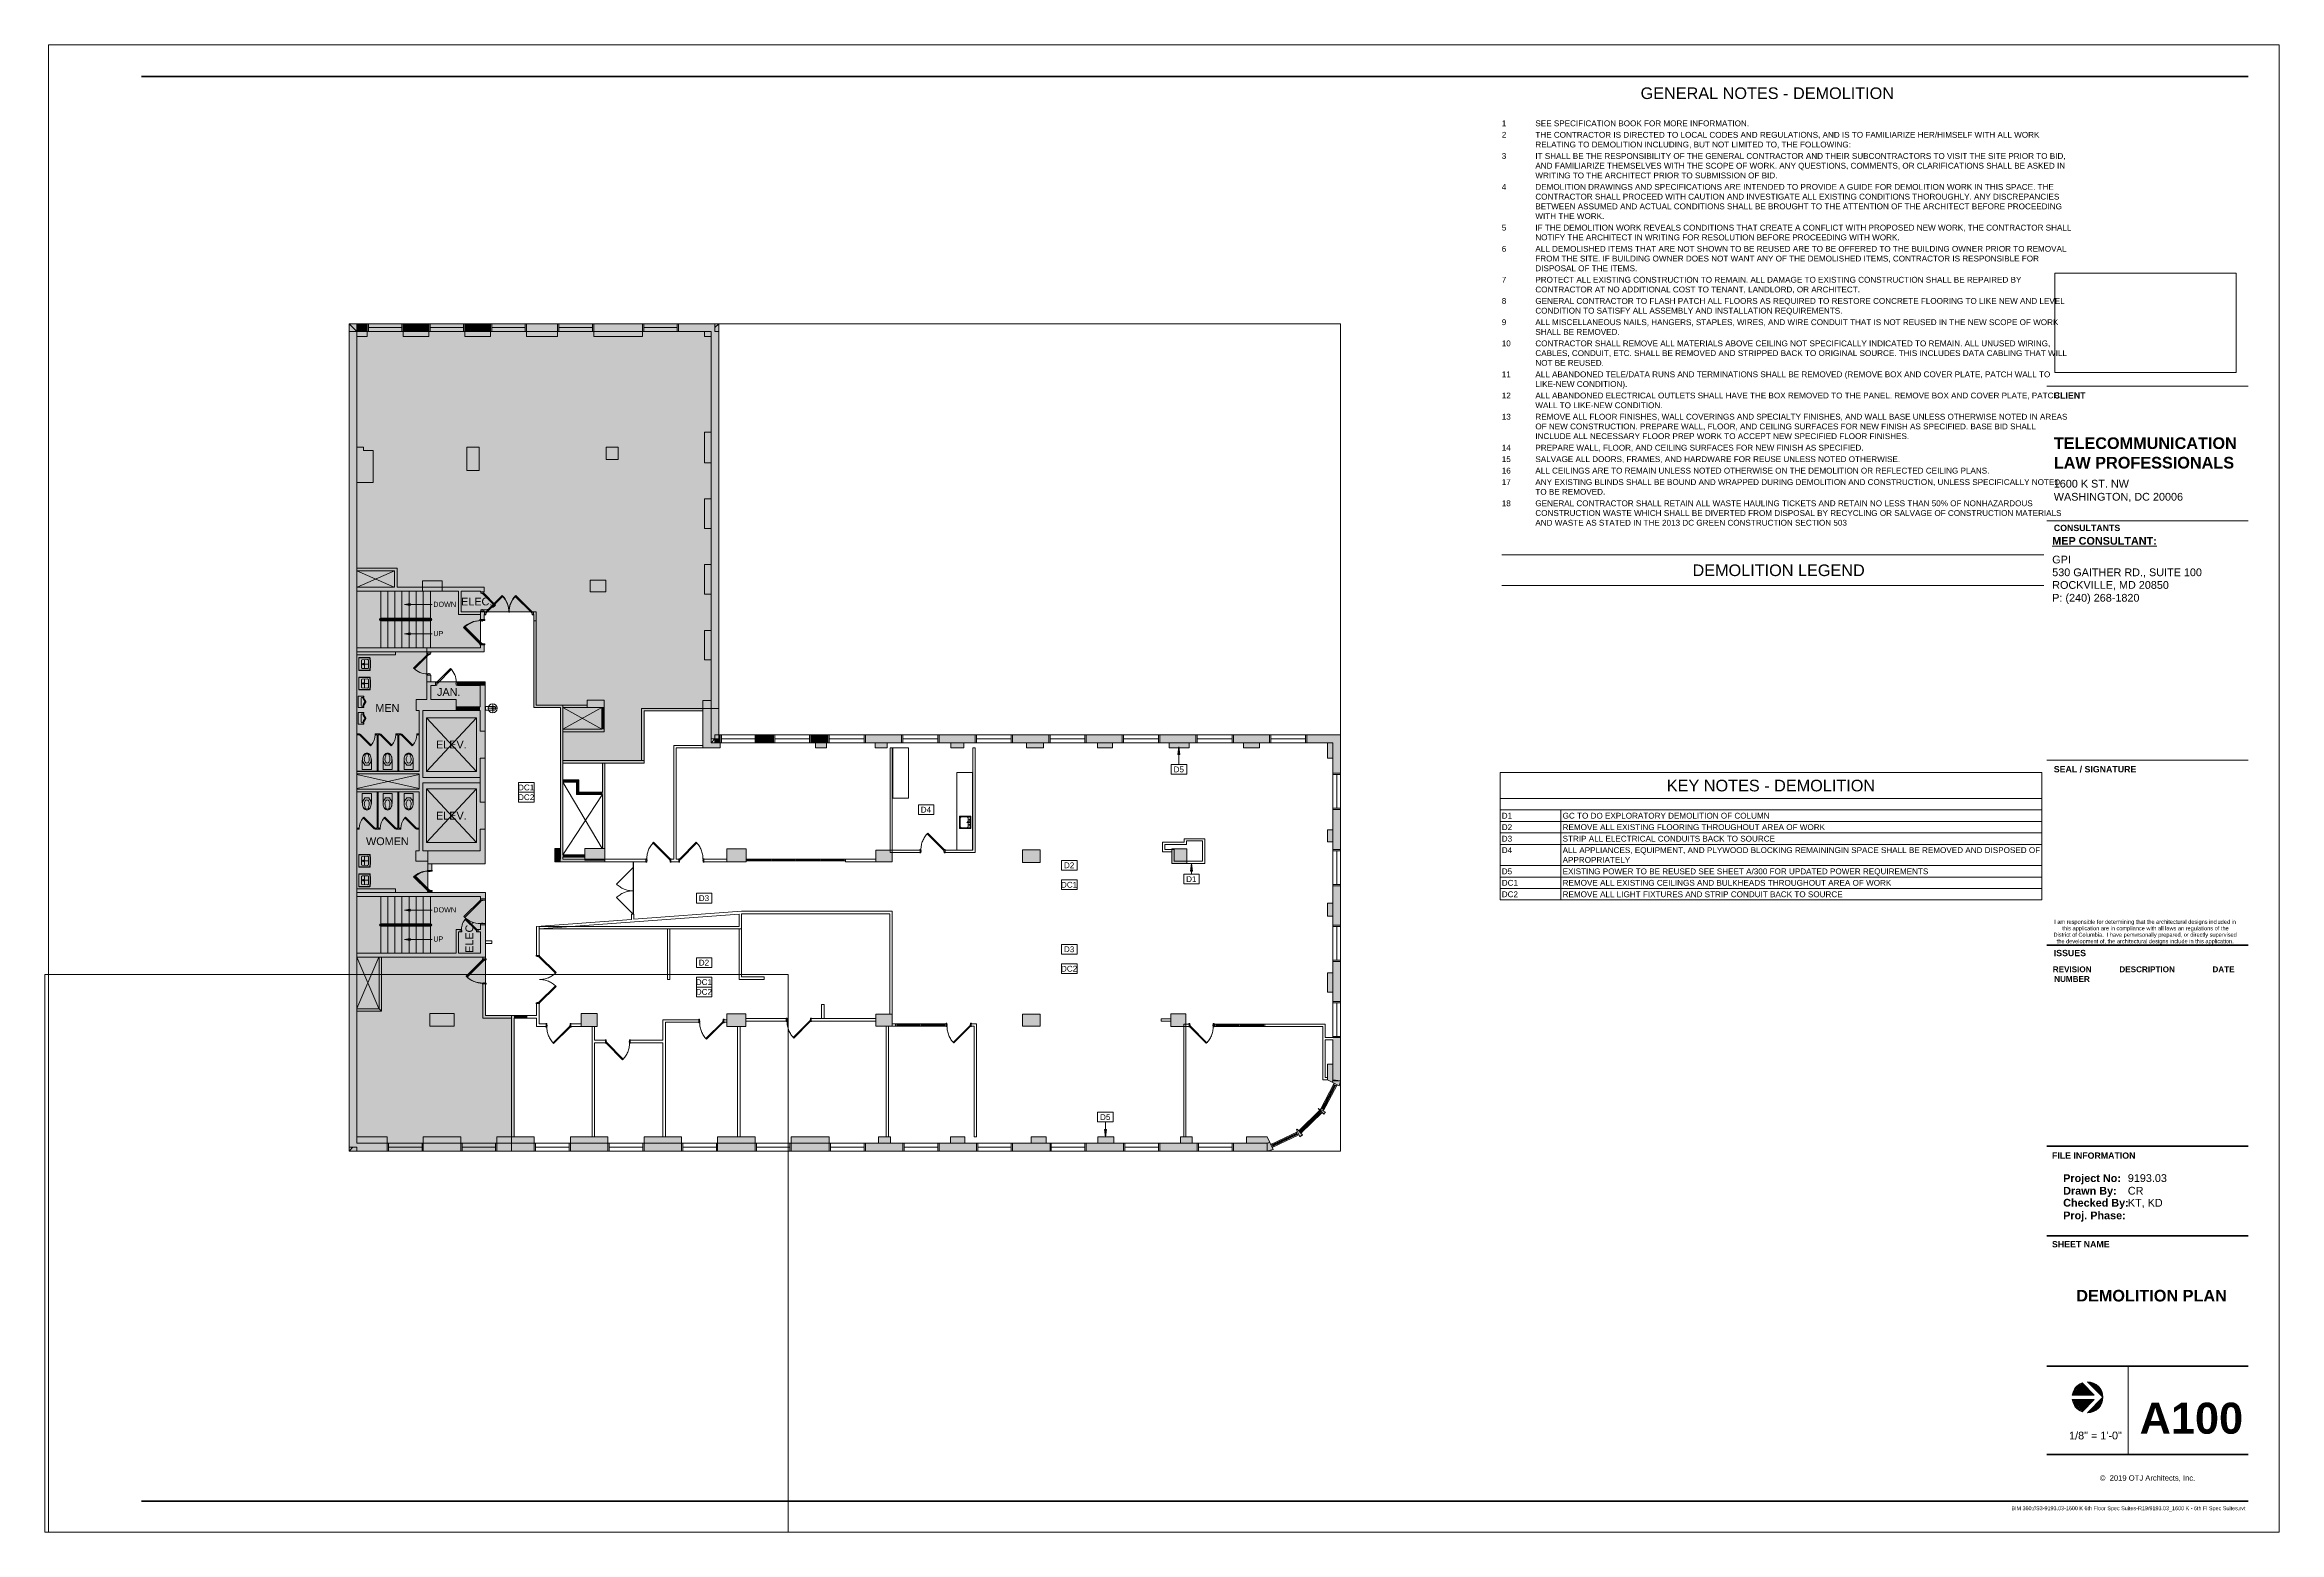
# Paper-space layout 'Layout1' of a CAD drawing. Header units: inches. Extents: x 0 to 36.1, y 0 to 24.
# The model-space entities are those that its viewports show. They can reach past a viewport. Long polylines and large blocks are cut down to what shows.
import ezdxf

# ---------------------------------------------------------------- set-up
doc = ezdxf.new("R2010")
doc.units = ezdxf.units.IN
doc.header["$MEASUREMENT"] = 0
doc.linetypes.add('Demolished', pattern=[0.1875, 0.125, -0.0625])
for name, color, linetype, lineweight in [('1600 K ST 6th Floor-Clean-REVISED_dwg', 8, 'Continuous', 9), ('A-Anno-Bldg', 7, 'Continuous', 9), ('A-ANNO-KEYN', 231, 'Continuous', 9), ('A-ANNO-NOTE', 131, 'Continuous', 9), ('A-COLS', 52, 'Continuous', 13), ('A-Cols-Bldg', 7, 'Continuous', 9), ('A-DETL', 90, 'Continuous', 9), ('A-DETL-GENF', 92, 'Continuous', 9), ('A-DETL-THIN', 151, 'Continuous', 9), ('A-DOOR', 31, 'Continuous', 13), ('A-Door-Exst', 7, 'Continuous', 9), ('A-GLAZ-CURT', 52, 'Demolished', 9), ('A-GLAZ-CWMG', 51, 'Demolished', 9), ('A-Glaz-Exst', 7, 'Continuous', 9), ('A-WALL', 113, 'Continuous', 13), ('A-Wall-Exst', 7, 'Continuous', 9), ('A-WALL-PATT', 111, 'Continuous', 13), ('G-ANNO-SCHD', 231, 'Continuous', 9), ('G-ANNO-TEXT', 231, 'Continuous', 9), ('G-ANNO-TTLB', 6, 'Continuous', 9), ('G-ANNO-TTLB-THIN', 151, 'Continuous', 9), ('G-ANNO-TTLB-WIDE', 214, 'Continuous', 50), ('I-WALL', 2, 'Continuous', 13), ('P-SANR-FIXT', 6, 'Demolished', 9), ('Q-CASE', 31, 'Demolished', 9), ('XAR$0$AFLEV', 7, 'Continuous', 9), ('XAR$0$AFLST', 7, 'Continuous', 9), ('XAR$0$AWA', 7, 'Continuous', 9), ('XAR$0$PFI', 7, 'Continuous', 9)]:
    doc.layers.add(name, color=color, linetype=linetype, lineweight=lineweight)
doc.layers.add('G-ANNO-NPLT', color=191, linetype='Continuous', plot=False)
doc.styles.add('Arial', font='arial.ttf', dxfattribs={"height": 9})
doc.styles.add('Arial_1', font='arial.ttf', dxfattribs={"height": 0.064781})
doc.styles.add('Arial_B', font='arialbd.ttf', dxfattribs={"height": 0.09375})
doc.styles.add('Swis721 Lt BT', font='swissl.ttf', dxfattribs={"height": 12})
doc.styles.add('Swis721 Lt BT_1', font='swissl.ttf', dxfattribs={"height": 8})
doc.styles.add('Swis721 Lt BT_3', font='swissl.ttf', dxfattribs={"height": 0.1875})
doc.styles.add('Swis721 Lt BT_4', font='swissl.ttf', dxfattribs={"height": 0.09375})
doc.styles.add('Swis721 Lt BT_5', font='swissl.ttf', dxfattribs={"height": 0.088084})
doc.styles.add('Swis721 Lt BT_6', font='swissl.ttf', dxfattribs={"height": 0.125})
doc.styles.add('Swis721 Lt BT_7', font='swissl.ttf', dxfattribs={"height": 0.0625})
doc.styles.add('Swis721 Lt BT_B', font='', dxfattribs={"height": 0.101562})
doc.styles.add('Swis721 Lt BT_B_1', font='', dxfattribs={"height": 0.125})
doc.styles.add('Swis721 Lt BT_B_2', font='', dxfattribs={"height": 0.5})
doc.styles.add('Swis721 Lt BT_B_3', font='', dxfattribs={"height": 0.1875})
doc.styles.get('Swis721 Lt BT_B').set_extended_font_data('Swis721 Lt BT', bold=True)
doc.styles.get('Swis721 Lt BT_B_1').set_extended_font_data('Swis721 Lt BT', bold=True)
doc.styles.get('Swis721 Lt BT_B_2').set_extended_font_data('Swis721 Lt BT', bold=True)
doc.styles.get('Swis721 Lt BT_B_3').set_extended_font_data('Swis721 Lt BT', bold=True)
picture_1 = doc.add_image_def('image1.jpg', size_in_pixel=(2551, 1396))

# ---------------------------------------------------------------- blocks, each defined once
blk = doc.blocks.new('Titleblock - 24 x 36 - DC-6820859-DEMOLITION PLAN')
at = {"layer": 'G-ANNO-TTLB'}
h = blk.add_hatch(color=256, dxfattribs=at)
edge = h.paths.add_edge_path(flags=0)
edge.add_line((32.831, 2.42), (33.027, 2.224))
edge.add_line((33.027, 2.224), (32.672, 2.224))
edge.add_arc((32.918, 2.187), 0.249, 110.6073, 171.5435, ccw=False)
h = blk.add_hatch(color=256, dxfattribs=at)
edge = h.paths.add_edge_path(flags=0)
edge.add_line((33.167, 2.187), (32.918, 2.436))
edge.add_arc((32.918, 2.187), 0.249, 0, 90, ccw=False)
h = blk.add_hatch(color=256, dxfattribs=at)
edge = h.paths.add_edge_path(flags=0)
edge.add_line((32.918, 1.939), (33.167, 2.187))
edge.add_arc((32.918, 2.187), 0.249, -90, 0, ccw=False)
h = blk.add_hatch(color=256, dxfattribs=at)
edge = h.paths.add_edge_path(flags=0)
edge.add_line((33.027, 2.151), (32.831, 1.955))
edge.add_arc((32.918, 2.187), 0.249, 188.4565, 249.3927, ccw=False)
edge.add_line((32.672, 2.151), (33.027, 2.151))
at = {"layer": 'A-ANNO-NOTE'}
for p, q in [((32.672, 2.224), (33.027, 2.224)), ((33.027, 2.224), (32.672, 2.224)), ((32.672, 2.224), (33.027, 2.224)), ((32.831, 2.42), (33.027, 2.224)), ((33.027, 2.224), (32.831, 2.42)), ((33.027, 2.224), (32.831, 2.42)), ((32.918, 2.436), (33.167, 2.187)), ((33.167, 2.187), (32.918, 2.436)), ((32.918, 2.436), (33.167, 2.187)), ((33.167, 2.187), (32.918, 1.939)), ((32.918, 1.939), (33.167, 2.187)), ((33.167, 2.187), (32.918, 1.939)), ((32.672, 2.151), (33.027, 2.151)), ((33.027, 2.151), (32.672, 2.151)), ((33.027, 2.151), (32.672, 2.151)), ((32.831, 1.955), (33.027, 2.151)), ((33.027, 2.151), (32.831, 1.955)), ((32.831, 1.955), (33.027, 2.151))]:
    blk.add_line(p, q, dxfattribs=at)
for start, end in [(110.6073, 171.5435), (110.6073, 171.5435), (110.6073, 171.5435), (0, 90), (360, 90), (0, 90), (270, 0), (270, 360), (270, 0), (188.4565, 249.3927), (188.4565, 249.3927), (188.4565, 249.3927)]:
    blk.add_arc((32.918, 2.187), 0.249, start, end, dxfattribs=at)
at = {"layer": 'G-ANNO-TTLB'}
for p, q in [((0.012, 24.012), (0.012, 0.012)), ((36.013, 24.012), (0.012, 24.012)), ((36.013, 0.012), (36.013, 24.012)), ((32.262, 18.502), (35.512, 18.502)), ((32.262, 18.502), (35.512, 18.502)), ((0.012, 0.012), (36.013, 0.012))]:
    blk.add_line(p, q, dxfattribs=at)
at = {"layer": 'G-ANNO-TTLB-THIN'}
for p, q in [((32.262, 16.331), (35.512, 16.331)), ((32.262, 12.47), (35.512, 12.47)), ((33.575, 2.69), (33.575, 1.262))]:
    blk.add_line(p, q, dxfattribs=at)
at = {"layer": 'G-ANNO-TTLB-WIDE'}
for p, q in [((35.512, 23.502), (1.512, 23.502)), ((32.262, 9.481), (35.512, 9.481)), ((35.512, 6.238), (32.262, 6.238)), ((35.512, 4.791), (32.262, 4.791)), ((32.262, 2.69), (35.512, 2.69)), ((32.262, 1.262), (35.512, 1.262)), ((1.512, 0.512), (32.262, 0.512)), ((32.262, 0.512), (35.512, 0.512))]:
    blk.add_line(p, q, dxfattribs=at)
at = {"layer": 'G-ANNO-TTLB', "attachment_point": 1}
for s, insert, char_height, width, style in [('CLIENT', (32.373, 18.405), 0.1016, 0.57128, 'Swis721 Lt BT_B'), ('CONSULTANTS', (32.374, 16.266), 0.10156, 1.19938, 'Swis721 Lt BT_B'), ('\\LMEP CONSULTANT:', (32.348, 16.07), 0.125, 1.94425, 'Swis721 Lt BT_B_1'), ('SEAL / SIGNATURE', (32.373, 12.373), 0.10156, 1.48344, 'Swis721 Lt BT_B'), ('I am responsible for determining that the architectural designs included in ', (32.38, 9.892), 0.06478, 3.51922, 'Arial_1'), ('this application are in compliance with all laws an regulations of the ', (32.51, 9.788), 0.06478, 3.20991, 'Arial_1'), ('District of Columbia.  I have pemvrsonally prepared, or directly supervised ', (32.369, 9.684), 0.06478, 3.53184, 'Arial_1'), ('ISSUES', (32.373, 9.407), 0.1016, 0.58075, 'Swis721 Lt BT_B'), ('the development of, the architectural designs include in this application.', (32.421, 9.579), 0.06478, 3.39297, 'Arial_1'), ('REVISION', (32.357, 9.14), 0.0937, 0.76381, 'Arial_B'), ('DESCRIPTION', (33.432, 9.14), 0.09375, 1.09838, 'Arial_B'), ('DATE', (34.934, 9.14), 0.0937, 0.43556, 'Arial_B'), ('NUMBER', (32.38, 8.984), 0.0937, 0.71016, 'Arial_B'), ('FILE INFORMATION', (32.344, 6.138), 0.10156, 1.51816, 'Swis721 Lt BT_B'), ('Project No:', (32.525, 5.786), 0.125, 1.05103, 'Swis721 Lt BT_B_1'), ('Drawn By:', (32.525, 5.583), 0.125, 0.96581, 'Swis721 Lt BT_B_1'), ('Checked By:', (32.525, 5.389), 0.125, 1.20253, 'Swis721 Lt BT_B_1'), ('Proj. Phase:', (32.525, 5.185), 0.125, 1.13625, 'Swis721 Lt BT_B_1'), ('SHEET NAME', (32.344, 4.708), 0.1016, 1.04156, 'Swis721 Lt BT_B'), ('©  2019 OTJ Architects, Inc.', (33.116, 0.93), 0.08808, 1.85587, 'Swis721 Lt BT_5')]:
    blk.add_mtext(s, dxfattribs=dict(at, insert=insert, char_height=char_height, width=width, style=style))
at = {"layer": 'G-ANNO-TTLB'}
image = blk.add_image(picture_1, insert=(32.391, 18.726), size_in_units=(2.926, 1.601), dxfattribs=at)
image.dxf.flags = 7
blk = doc.blocks.new('Walls 1 - Walls 1-7029748-Level XX  DEMOLITION')
at = {"layer": 'A-WALL', "lineweight": 9}
h = blk.add_hatch(color=7, dxfattribs=at)
h.paths.add_polyline_path([(12, 372.3), (211.4, 372.3), (211.4, 422.55), (203.4, 422.55), (203.4, 415.175), (200.093, 415.175), (200.093, 411.675), (203.4, 411.675), (203.4, 378.3), (169.5, 378.3), (169.5, 411.675), (172.093, 411.675), (172.093, 415.175), (166, 415.175), (166, 378.3), (12, 378.3)], flags=0)
h.paths.add_polyline_path([(203.4, 462.55), (211.4, 462.55), (211.4, 472.3), (12, 472.3), (12, 466.3), (203.4, 466.3)], flags=0)
h.paths.add_polyline_path([(122, 520.875), (122, 537.125), (114.5, 537.125), (114.5, 642.5), (203, 642.5), (203, 650.5), (114.5, 650.5), (114.5, 754.281), (166, 754.281), (166, 771.469), (126.5, 771.469), (126.5, 793), (134.028, 793), (134.028, 799), (126.5, 799), (126.5, 809.225), (120.5, 809.225), (120.5, 771.469), (104, 771.469), (104, 754.281), (108.5, 754.281), (108.5, 660.11), (12, 660.11), (12, 656.225), (108.5, 656.225), (108.5, 632.625), (12, 632.625), (12, 628.625), (108.5, 628.625), (108.5, 537.125), (103.5, 537.125), (103.5, 520.875), (114.5, 520.875)], flags=0)
h.paths.add_polyline_path([(211, 612.5), (211, 680.5), (203, 642.5)], flags=0)
h.paths.add_polyline_path([(286.1, 902.85), (286.1, 903.1), (289.6, 907.1), (285.75, 907.1), (286.079, 903.1), (285.75, 903.1), (285.75, 902.85)], flags=0)
h.paths.add_polyline_path([(173.994, 903.1), (203.4, 903.1), (203.4, 907.1), (173.5, 907.1), (173.5, 939.5), (203.4, 939.5), (203.4, 938.208), (209.4, 938.208), (209.4, 945.5), (144, 945.5), (144, 939.5), (169.5, 939.5), (169.5, 903.1), (173.5, 903.1)], flags=0)
h.paths.add_polyline_path([(209.4, 907.1), (209.4, 908.208), (203.4, 908.208), (203.4, 907.1)], flags=0)
h.paths.add_polyline_path([(114, 939.5), (114, 945.5), (74.5, 945.5), (74.5, 974.75), (12, 974.75), (12, 970.75), (70.5, 970.75), (70.5, 945.5), (12, 945.5), (12, 939.5), (53.756, 939.5)], flags=0)
at = {"layer": 'A-WALL', "color": 8, "lineweight": 20}
for p, q in [((74.5, 974.75), (12, 974.75)), ((12, 974.75), (12, 970.75)), ((74.5, 945.5), (74.5, 974.75)), ((12, 970.75), (70.5, 970.75)), ((70.5, 970.75), (70.5, 945.5)), ((70.5, 945.5), (12, 945.5)), ((12, 945.5), (12, 939.5)), ((114, 945.5), (74.5, 945.5)), ((114, 939.5), (114, 945.5)), ((209.4, 945.5), (144, 945.5)), ((144, 945.5), (144, 939.5)), ((209.4, 938.208), (209.4, 945.5)), ((12, 939.5), (114, 939.5)), ((144, 939.5), (169.5, 939.5)), ((169.5, 939.5), (169.5, 903.1)), ((173.5, 907.1), (173.5, 939.5)), ((173.5, 939.5), (203.4, 939.5)), ((203.4, 939.5), (203.4, 938.208)), ((203.4, 938.208), (209.4, 938.208)), ((209.4, 908.208), (203.4, 908.208)), ((203.4, 908.208), (203.4, 907.1)), ((209.4, 907.1), (209.4, 908.208)), ((203.4, 907.1), (173.5, 907.1)), ((209.75, 907.1), (209.4, 907.1)), ((209.75, 903.1), (209.75, 907.1)), ((289.6, 907.1), (285.75, 907.1)), ((285.75, 907.1), (285.75, 902.85)), ((289.6, 893.44), (289.6, 907.1)), ((169.5, 903.1), (203.4, 903.1)), ((203.4, 903.1), (203.4, 895.599)), ((209.4, 895.599), (209.4, 903.1)), ((209.4, 903.1), (209.75, 903.1)), ((285.75, 902.85), (286.1, 902.85)), ((286.1, 902.85), (286.1, 893.44)), ((203.4, 895.599), (209.4, 895.599)), ((286.1, 893.44), (289.6, 893.44)), ((126.5, 809.225), (120.5, 809.225)), ((120.5, 809.225), (120.5, 771.469)), ((126.5, 799), (126.5, 809.225)), ((134.028, 799), (126.5, 799)), ((134.028, 793), (134.028, 799)), ((126.5, 771.469), (126.5, 793)), ((126.5, 793), (134.028, 793)), ((120.5, 771.469), (104, 771.469)), ((104, 771.469), (104, 754.281)), ((166, 771.469), (126.5, 771.469)), ((166, 754.281), (166, 771.469)), ((104, 754.281), (108.5, 754.281)), ((108.5, 754.281), (108.5, 660.11)), ((114.5, 650.5), (114.5, 754.281)), ((114.5, 754.281), (166, 754.281)), ((211, 680.5), (203, 680.5)), ((203, 680.5), (203, 650.5)), ((211, 612.5), (211, 680.5)), ((108.5, 660.11), (12, 660.11)), ((12, 660.11), (12, 656.225)), ((12, 656.225), (108.5, 656.225)), ((108.5, 656.225), (108.5, 632.625)), ((203, 650.5), (114.5, 650.5)), ((114.5, 537.125), (114.5, 642.5)), ((114.5, 642.5), (203, 642.5)), ((203, 642.5), (203, 612.5)), ((108.5, 632.625), (12, 632.625)), ((12, 632.625), (12, 628.625)), ((12, 628.625), (108.5, 628.625)), ((108.5, 628.625), (108.5, 537.125)), ((203, 612.5), (211, 612.5)), ((108.5, 537.125), (103.5, 537.125)), ((103.5, 537.125), (103.5, 520.875)), ((122, 537.125), (114.5, 537.125)), ((122, 520.875), (122, 537.125)), ((103.5, 520.875), (122, 520.875)), ((211.4, 472.3), (12, 472.3)), ((12, 472.3), (12, 466.3)), ((211.4, 462.55), (211.4, 472.3)), ((12, 466.3), (203.4, 466.3)), ((203.4, 466.3), (203.4, 462.55)), ((203.4, 462.55), (211.4, 462.55)), ((211.4, 422.55), (203.4, 422.55)), ((203.4, 422.55), (203.4, 415.175)), ((211.4, 395.823), (211.4, 422.55)), ((172.093, 415.175), (166, 415.175)), ((166, 415.175), (166, 378.3)), ((172.093, 411.675), (172.093, 415.175)), ((203.4, 415.175), (200.093, 415.175)), ((200.093, 415.175), (200.093, 411.675)), ((169.5, 378.3), (169.5, 411.675)), ((169.5, 411.675), (172.093, 411.675)), ((200.093, 411.675), (203.4, 411.675)), ((203.4, 411.675), (203.4, 395.5)), ((211.4, 372.3), (211.4, 395.823)), ((203.4, 395.5), (203.4, 378.3)), ((166, 378.3), (12, 378.3)), ((12, 378.3), (12, 372.3)), ((203.4, 378.3), (169.5, 378.3)), ((12, 372.3), (211.4, 372.3))]:
    blk.add_line(p, q, dxfattribs=at)
blk = doc.blocks.new('Door - Single - Solid Door 2_ 6_-7558710-Level XX  DEMOLITION')
at = {"layer": 'A-DOOR'}
h = blk.add_hatch(color=250, dxfattribs=at)
h.paths.add_polyline_path([(-12.631, -2.911), (-12.631, -3.661), (-11.131, -3.661), (-11.131, 0.839), (-10.631, 0.839), (-10.631, 2.339), (-11.131, 2.339), (-11.131, 3.839), (-12.631, 3.839), (-12.631, 3.089), (-12.256, 3.089), (-12.256, -2.911)], flags=0)
h.paths.add_polyline_path([(18.619, 2.339), (18.619, 0.839), (19.119, 0.839), (19.119, -3.661), (20.619, -3.661), (20.619, -2.911), (20.244, -2.911), (20.244, 3.089), (20.619, 3.089), (20.619, 3.839), (19.119, 3.839), (19.119, 2.339)], flags=0)
at = {"layer": 'A-DOOR', "color": 8, "lineweight": 20}
for p, q in [((-11.006, 3.839), (10.207, 25.052)), ((10.207, 25.052), (11.18, 24.08)), ((11.18, 24.08), (-10.034, 2.866)), ((-12.631, 3.839), (-12.631, 3.089)), ((-11.131, 3.839), (-12.631, 3.839)), ((-11.131, 2.339), (-11.131, 3.839)), ((-10.034, 2.866), (-11.006, 3.839)), ((20.619, 3.839), (19.119, 3.839)), ((19.119, 3.839), (19.119, 2.339)), ((20.619, 3.089), (20.619, 3.839)), ((-10.631, 2.339), (-11.131, 2.339)), ((-10.631, 0.839), (-10.631, 2.339)), ((19.119, 2.339), (18.619, 2.339)), ((18.619, 2.339), (18.619, 0.839)), ((-11.131, -3.661), (-11.131, 0.839)), ((-11.131, 0.839), (-10.631, 0.839)), ((18.619, 0.839), (19.119, 0.839)), ((19.119, 0.839), (19.119, -3.661)), ((-12.631, -2.911), (-12.631, -3.661)), ((20.619, -3.661), (20.619, -2.911)), ((-12.631, -3.661), (-11.131, -3.661)), ((19.119, -3.661), (20.619, -3.661))]:
    blk.add_line(p, q, dxfattribs=at)
at = {"layer": 'A-DOOR', "lineweight": 9}
blk.add_arc((-11.006, 3.839), 30, 359.5, 45, dxfattribs=at)
blk = doc.blocks.new('Door - Single - Solid Door-7036739-Level XX  DEMOLITION')
at = {"layer": 'A-DOOR'}
h = blk.add_hatch(color=250, dxfattribs=at)
h.paths.add_polyline_path([(-15.631, 3.839), (-15.631, 3.089), (-15.256, 3.089), (-15.256, -2.911), (-15.631, -2.911), (-15.631, -3.661), (-14.131, -3.661), (-14.131, 0.839), (-13.631, 0.839), (-13.631, 2.339), (-14.131, 2.339), (-14.131, 3.839), (-15.256, 3.839)], flags=0)
h.paths.add_polyline_path([(21.619, 0.839), (22.119, 0.839), (22.119, -3.661), (23.619, -3.661), (23.614, -2.911), (23.244, -2.911), (23.244, 3.089), (23.619, 3.089), (23.614, 3.839), (22.119, 3.839), (22.119, 2.339), (21.619, 2.339), (21.619, 2.005)], flags=0)
at = {"layer": 'A-DOOR', "color": 8, "lineweight": 20}
for p, q in [((-14.006, 3.839), (11.45, 29.295)), ((11.45, 29.295), (12.422, 28.322)), ((12.422, 28.322), (-13.034, 2.866)), ((-15.631, 3.839), (-15.631, 3.089)), ((-14.131, 3.839), (-15.631, 3.839)), ((-14.131, 2.339), (-14.131, 3.839)), ((-13.034, 2.866), (-14.006, 3.839)), ((23.619, 3.839), (22.119, 3.839)), ((22.119, 3.839), (22.119, 2.339)), ((23.619, 3.089), (23.619, 3.839)), ((-13.631, 2.339), (-14.131, 2.339)), ((-13.631, 0.839), (-13.631, 2.339)), ((22.119, 2.339), (21.619, 2.339)), ((21.619, 2.339), (21.619, 0.839)), ((-14.131, -3.661), (-14.131, 0.839)), ((-14.131, 0.839), (-13.631, 0.839)), ((21.619, 0.839), (22.119, 0.839)), ((22.119, 0.839), (22.119, -3.661)), ((-15.631, -2.911), (-15.631, -3.661)), ((23.619, -3.661), (23.619, -2.911)), ((-15.631, -3.661), (-14.131, -3.661)), ((22.119, -3.661), (23.619, -3.661))]:
    blk.add_line(p, q, dxfattribs=at)
at = {"layer": 'A-DOOR', "lineweight": 9}
blk.add_arc((-14.006, 3.839), 36, 359.5, 45, dxfattribs=at)
blk = doc.blocks.new('Door - Glass Double - Full Rail - Long Pull-7433895-Level XX  DEMOLITION')
at = {"layer": 'A-DOOR', "color": 8, "lineweight": 20}
for p, q in [((-36, 1.264), (-10.544, 26.72)), ((-10.544, 26.72), (-9.837, 26.013)), ((10.544, 26.72), (9.837, 26.013)), ((36, 1.264), (10.544, 26.72)), ((-9.837, 26.013), (-35.293, 0.557)), ((9.837, 26.013), (35.293, 0.557)), ((-35.293, 0.557), (-36, 1.264)), ((35.293, 0.557), (36, 1.264))]:
    blk.add_line(p, q, dxfattribs=at)
at = {"layer": 'A-DOOR', "lineweight": 9}
for centre, start, end in [((-36, 1.264), 359.5, 45), ((36, 1.264), 135, 180.5)]:
    blk.add_arc(centre, 36, start, end, dxfattribs=at)
blk = doc.blocks.new('Door - Double - Solid-7227021-Level XX  DEMOLITION')
at = {"layer": 'A-DOOR', "color": 10, "linetype": 'Demolished', "lineweight": 20}
for p, q in [((-38.065, 2.839), (-12.609, 28.295)), ((-12.609, 28.295), (-11.637, 27.322)), ((8.597, 28.295), (7.625, 27.322)), ((34.053, 2.839), (8.597, 28.295)), ((-11.637, 27.322), (-37.093, 1.866)), ((7.625, 27.322), (33.081, 1.866)), ((-39.693, 2.839), (-39.693, 2.089)), ((-38.193, 2.839), (-39.693, 2.839)), ((-38.193, 1.339), (-38.193, 2.839)), ((-37.093, 1.866), (-38.065, 2.839)), ((33.081, 1.866), (34.053, 2.839)), ((35.682, 2.839), (34.182, 2.839)), ((34.182, 2.839), (34.182, 1.339)), ((35.682, 2.089), (35.682, 2.839)), ((-37.693, 1.339), (-38.193, 1.339)), ((-37.693, -1.161), (-37.693, 1.339)), ((34.182, 1.339), (33.682, 1.339)), ((33.682, 1.339), (33.682, -1.161)), ((-38.193, -2.661), (-38.193, -1.161)), ((-38.193, -1.161), (-37.693, -1.161)), ((33.682, -1.161), (34.182, -1.161)), ((34.182, -1.161), (34.182, -2.661)), ((-39.693, -1.911), (-39.693, -2.661)), ((35.682, -2.661), (35.682, -1.911)), ((-39.693, -2.661), (-38.193, -2.661)), ((34.182, -2.661), (35.682, -2.661))]:
    blk.add_line(p, q, dxfattribs=at)
at = {"layer": 'A-DOOR', "color": 7, "linetype": 'Demolished', "lineweight": 9}
for centre, start, end in [((-38.065, 2.839), 359.5, 45), ((34.053, 2.839), 135, 180.5)]:
    blk.add_arc(centre, 36, start, end, dxfattribs=at)
blk = doc.blocks.new('System Panel - Glazed-7229326-Level XX  DEMOLITION')
at = {"layer": 'A-GLAZ-CURT', "color": 10, "lineweight": 20}
for p, q in [((36, 0.375), (-36, 0.375)), ((-36, 0.375), (-36, -0.125)), ((36, -0.125), (36, 0.375)), ((-36, -0.125), (36, -0.125))]:
    blk.add_line(p, q, dxfattribs=at)
blk = doc.blocks.new('System Panel - Glazed-7227559-Level XX  DEMOLITION')
at = {"layer": 'A-GLAZ-CURT', "color": 10, "lineweight": 20}
for p, q in [((4.5, 0.375), (-4.5, 0.375)), ((-4.5, 0.375), (-4.5, -0.125)), ((4.5, -0.125), (4.5, 0.375)), ((-4.5, -0.125), (4.5, -0.125))]:
    blk.add_line(p, q, dxfattribs=at)
blk = doc.blocks.new('CW-Double Glass Door - Patch - Short Pull-7228927-Level XX  DEMOLITION')
at = {"layer": 'A-DOOR', "color": 10, "linetype": 'Demolished', "lineweight": 20}
for p, q in [((-35.75, 1.25), (-10.515, 26.485)), ((-10.515, 26.485), (-10.25, 26.22)), ((10.515, 26.485), (10.25, 26.22)), ((35.75, 1.25), (10.515, 26.485)), ((-10.25, 26.22), (-35.485, 0.985)), ((10.25, 26.22), (35.485, 0.985)), ((-35.485, 0.985), (-35.75, 1.25)), ((35.485, 0.985), (35.75, 1.25))]:
    blk.add_line(p, q, dxfattribs=at)
at = {"layer": 'A-DOOR', "color": 7, "linetype": 'Demolished', "lineweight": 9}
for centre, start, end in [((-35.75, 1.25), 359.5, 45), ((35.75, 1.25), 135, 180.5)]:
    blk.add_arc(centre, 35.688, start, end, dxfattribs=at)
blk = doc.blocks.new('Door - Single - Solid Door-7228970-Level XX  DEMOLITION')
at = {"layer": 'A-DOOR', "color": 10, "linetype": 'Demolished', "lineweight": 20}
for p, q in [((-15.631, 2.411), (-14.131, 2.411)), ((-15.631, 1.661), (-15.631, 2.411)), ((-14.131, 2.411), (-14.131, 0.411)), ((22.119, 2.411), (23.619, 2.411)), ((22.119, 0.411), (22.119, 2.411)), ((23.619, 2.411), (23.619, 1.661)), ((-14.131, 0.411), (-13.631, 0.411)), ((-13.631, 0.411), (-13.631, -1.089)), ((21.619, 0.411), (22.119, 0.411)), ((21.619, -1.089), (21.619, 0.411)), ((-14.131, -1.089), (-14.131, -2.589)), ((-13.631, -1.089), (-14.131, -1.089)), ((22.119, -1.089), (21.619, -1.089)), ((22.119, -2.589), (22.119, -1.089)), ((-15.631, -2.589), (-15.631, -1.839)), ((-13.034, -1.616), (-14.006, -2.589)), ((12.422, -27.072), (-13.034, -1.616)), ((23.619, -1.839), (23.619, -2.589)), ((-14.131, -2.589), (-15.631, -2.589)), ((-14.006, -2.589), (11.45, -28.045)), ((23.619, -2.589), (22.119, -2.589)), ((11.45, -28.045), (12.422, -27.072))]:
    blk.add_line(p, q, dxfattribs=at)
at = {"layer": 'A-DOOR', "color": 7, "linetype": 'Demolished', "lineweight": 9}
blk.add_arc((-14.006, -2.589), 36, 315, 0.5, dxfattribs=at)
blk = doc.blocks.new('existing columns - existing columns-7228682-Level XX  DEMOLITION')
at = {"layer": 'A-COLS', "lineweight": 9}
h = blk.add_hatch(color=7, dxfattribs=at)
h.paths.add_polyline_path([(359.5, 264.85), (384.5, 264.85), (384.5, 284.85), (359.5, 284.85), (359.5, 267.053)], flags=0)
h.paths.add_polyline_path([(605.9, 265.1), (614.75, 265.1), (614.75, 284.6), (585.25, 284.6), (585.25, 265.1), (601.9, 265.1)], flags=0)
h.paths.add_polyline_path([(1273.33, 265.1), (1296.58, 265.1), (1296.58, 284.6), (1273.33, 284.6)], flags=0)
h.paths.add_polyline_path([(162.625, 265.35), (162.625, 284.85), (125.375, 284.85), (125.375, 265.35)], flags=0)
h.paths.add_polyline_path([(835.9, 265.6), (841.58, 265.6), (841.58, 284.1), (816.33, 284.1), (816.33, 265.6), (831.9, 265.6)], flags=0)
h.paths.add_polyline_path([(1043.142, 265.6), (1070.767, 265.6), (1070.767, 284.1), (1043.142, 284.1)], flags=0)
h.paths.add_polyline_path([(1274.686, 517.562), (1297.936, 517.562), (1297.936, 540.062), (1274.686, 540.062)], flags=0)
h.paths.add_polyline_path([(1070.767, 518.875), (1070.767, 538.75), (1043.142, 538.75), (1043.142, 518.875)], flags=0)
h.paths.add_polyline_path([(841.58, 520.1), (841.58, 538.225), (838.08, 534.725), (838.08, 538.225), (816.33, 538.225), (816.33, 520.1), (838.08, 520.1)], flags=0)
h.paths.add_polyline_path([(604.175, 520.1), (615, 520.1), (615, 539.975), (585, 539.975), (585, 520.1)], flags=0)
h.paths.add_polyline_path([(365.375, 522.37), (396.25, 522.37), (396.25, 540.6), (365.375, 540.6), (365.375, 524.1)], flags=0)
h.paths.add_polyline_path([(369, 759.025), (395, 759.025), (395, 770.525), (369, 770.525)], flags=0)
at = {"layer": 'A-COLS', "color": 8, "lineweight": 20}
for p, q in [((395, 770.525), (369, 770.525)), ((369, 770.525), (369, 759.025)), ((395, 759.025), (395, 770.525)), ((369, 759.025), (395, 759.025)), ((396.25, 540.6), (365.375, 540.6)), ((365.375, 540.6), (365.375, 522.37)), ((396.25, 522.37), (396.25, 540.6)), ((615, 539.975), (585, 539.975)), ((585, 539.975), (585, 520.1)), ((615, 520.1), (615, 539.975)), ((1297.936, 540.062), (1274.686, 540.062)), ((1274.686, 540.062), (1274.686, 517.562)), ((1297.936, 517.562), (1297.936, 540.062)), ((1070.767, 538.75), (1043.142, 538.75)), ((1043.142, 538.75), (1043.142, 518.875)), ((1070.767, 518.875), (1070.767, 538.75)), ((841.58, 538.225), (816.33, 538.225)), ((816.33, 538.225), (816.33, 520.1)), ((841.58, 520.1), (841.58, 538.225)), ((365.375, 522.37), (396.25, 522.37)), ((585, 520.1), (615, 520.1)), ((816.33, 520.1), (841.58, 520.1)), ((1043.142, 518.875), (1070.767, 518.875)), ((1274.686, 517.562), (1297.936, 517.562)), ((162.625, 284.85), (125.375, 284.85)), ((125.375, 284.85), (125.375, 265.35)), ((162.625, 265.35), (162.625, 284.85)), ((384.5, 284.85), (359.5, 284.85)), ((359.5, 284.85), (359.5, 264.85)), ((384.5, 264.85), (384.5, 284.85)), ((614.75, 284.6), (585.25, 284.6)), ((585.25, 284.6), (585.25, 265.1)), ((614.75, 265.1), (614.75, 284.6)), ((1296.58, 284.6), (1273.33, 284.6)), ((1273.33, 284.6), (1273.33, 265.1)), ((1296.58, 265.1), (1296.58, 284.6)), ((841.58, 284.1), (816.33, 284.1)), ((816.33, 284.1), (816.33, 265.6)), ((841.58, 265.6), (841.58, 284.1)), ((1070.767, 284.1), (1043.142, 284.1)), ((1043.142, 284.1), (1043.142, 265.6)), ((1070.767, 265.6), (1070.767, 284.1)), ((816.33, 265.6), (841.58, 265.6)), ((1043.142, 265.6), (1070.767, 265.6)), ((125.375, 265.35), (162.625, 265.35)), ((585.25, 265.1), (614.75, 265.1)), ((1273.33, 265.1), (1296.58, 265.1)), ((359.5, 264.85), (384.5, 264.85))]:
    blk.add_line(p, q, dxfattribs=at)
blk = doc.blocks.new('perimeter columns - perimeter columns-7228800-Level XX  DEMOLITION')
at = {"layer": 'A-COLS', "lineweight": 9}
h = blk.add_hatch(color=7, dxfattribs=at)
h.paths.add_polyline_path([(12, 84), (59, 84), (59, 94), (12, 94)], flags=0)
h.paths.add_polyline_path([(173, 84), (173, 94), (115, 94), (115, 84)], flags=0)
h.paths.add_polyline_path([(229, 84), (287, 84), (287, 94), (229, 94)], flags=0)
h.paths.add_polyline_path([(457, 84), (515, 84), (515, 94), (457, 94)], flags=0)
h.paths.add_polyline_path([(343, 84), (401, 84), (401, 94), (343, 94)], flags=0)
h.paths.add_polyline_path([(819.955, 84), (838.955, 84), (838.955, 94), (819.955, 94)], flags=0)
h.paths.add_polyline_path([(685, 84), (743.955, 84), (743.955, 94), (685, 94)], flags=0)
h.paths.add_polyline_path([(605.9, 84), (629, 84), (629, 94), (571, 94), (571, 84), (601.9, 84)], flags=0)
h.paths.add_polyline_path([(1079.955, 84), (1079.955, 94), (1056.955, 94), (1056.955, 84)], flags=0)
h.paths.add_polyline_path([(1159.955, 84), (1184.955, 84), (1184.955, 94), (1159.955, 94)], flags=0)
h.paths.add_polyline_path([(931.955, 84), (953.955, 84), (953.955, 94), (931.955, 94)], flags=0)
h.paths.add_polyline_path([(1390.511, 84), (1421.511, 84), (1426.237, 85.302), (1422.091, 94), (1390.511, 94)], flags=0)
h.paths.add_polyline_path([(1287.955, 84), (1305.955, 84), (1305.955, 94), (1287.955, 94)], flags=0)
h.paths.add_polyline_path([(1523.008, 178.607), (1524.2, 182.345), (1524.2, 206.475), (1515.95, 206.475), (1515.95, 182.293), (1519.437, 180.472)], flags=0)
h.paths.add_polyline_path([(1524.2, 318.225), (1524.2, 348.225), (1515.95, 348.225), (1515.95, 318.225)], flags=0)
h.paths.add_polyline_path([(1524.2, 436.04), (1524.2, 456.04), (1515.95, 456.04), (1515.95, 436.04)], flags=0)
h.paths.add_polyline_path([(1524.2, 551.04), (1524.2, 569.54), (1515.95, 569.54), (1515.95, 551.04)], flags=0)
h.paths.add_polyline_path([(1515.95, 680.499), (1524.2, 680.499), (1524.2, 704.5), (1515.95, 704.5)], flags=0)
h.paths.add_polyline_path([(547.9, 696.499), (574.9, 696.499), (574.9, 704.5), (560.9, 704.5), (560.9, 769.75), (547.9, 769.75), (547.9, 710.5)], flags=0)
h.paths.add_polyline_path([(815.205, 696.499), (833.705, 696.499), (833.705, 704.5), (815.205, 704.5)], flags=0)
h.paths.add_polyline_path([(952.205, 696.499), (952.205, 704.5), (932.205, 704.5), (932.205, 696.499)], flags=0)
h.paths.add_polyline_path([(739.795, 696.499), (739.795, 704.5), (722.813, 704.5), (722.813, 696.499)], flags=0)
h.paths.add_polyline_path([(1301.455, 696.499), (1301.455, 704.5), (1270.455, 704.5), (1270.455, 696.499), (1297.936, 696.499)], flags=0)
h.paths.add_polyline_path([(1182.955, 696.499), (1182.955, 704.5), (1159.705, 704.5), (1159.705, 696.499)], flags=0)
h.paths.add_polyline_path([(1385.455, 696.499), (1410.455, 696.499), (1410.455, 704.5), (1385.455, 704.5)], flags=0)
h.paths.add_polyline_path([(1075.705, 696.499), (1075.705, 704.5), (1049.705, 704.5), (1049.705, 696.499)], flags=0)
at = {"layer": 'A-COLS', "color": 8, "lineweight": 20}
for p, q in [((560.9, 769.75), (547.9, 769.75)), ((547.9, 769.75), (547.9, 696.499)), ((560.9, 704.5), (560.9, 769.75)), ((574.9, 704.5), (560.9, 704.5)), ((574.9, 696.499), (574.9, 704.5)), ((739.795, 704.5), (722.813, 704.5)), ((722.813, 704.5), (722.813, 696.499)), ((739.795, 696.499), (739.795, 704.5)), ((833.705, 704.5), (815.205, 704.5)), ((815.205, 704.5), (815.205, 696.499)), ((833.705, 696.499), (833.705, 704.5)), ((952.205, 704.5), (932.205, 704.5)), ((932.205, 704.5), (932.205, 696.499)), ((952.205, 696.499), (952.205, 704.5)), ((1075.705, 704.5), (1049.705, 704.5)), ((1049.705, 704.5), (1049.705, 696.499)), ((1075.705, 696.499), (1075.705, 704.5)), ((1182.955, 704.5), (1159.705, 704.5)), ((1159.705, 704.5), (1159.705, 696.499)), ((1182.955, 696.499), (1182.955, 704.5)), ((1301.455, 704.5), (1270.455, 704.5)), ((1270.455, 704.5), (1270.455, 696.499)), ((1301.455, 696.499), (1301.455, 704.5)), ((1410.455, 704.5), (1385.455, 704.5)), ((1385.455, 704.5), (1385.455, 696.499)), ((1410.455, 696.499), (1410.455, 704.5)), ((1515.95, 704.5), (1515.95, 680.499)), ((1524.2, 704.5), (1515.95, 704.5)), ((1524.2, 680.499), (1524.2, 704.5)), ((547.9, 696.499), (574.9, 696.499)), ((722.813, 696.499), (739.795, 696.499)), ((815.205, 696.499), (833.705, 696.499)), ((932.205, 696.499), (952.205, 696.499)), ((1049.705, 696.499), (1075.705, 696.499)), ((1159.705, 696.499), (1182.955, 696.499)), ((1270.455, 696.499), (1301.455, 696.499)), ((1385.455, 696.499), (1410.455, 696.499)), ((1515.95, 680.499), (1524.2, 680.499)), ((1524.2, 569.54), (1515.95, 569.54)), ((1515.95, 569.54), (1515.95, 551.04)), ((1524.2, 551.04), (1524.2, 569.54)), ((1515.95, 551.04), (1524.2, 551.04)), ((1524.2, 456.04), (1515.95, 456.04)), ((1515.95, 456.04), (1515.95, 436.04)), ((1524.2, 436.04), (1524.2, 456.04)), ((1515.95, 436.04), (1524.2, 436.04)), ((1524.2, 348.225), (1515.95, 348.225)), ((1515.95, 348.225), (1515.95, 318.225)), ((1524.2, 318.225), (1524.2, 348.225)), ((1515.95, 318.225), (1524.2, 318.225)), ((1524.2, 206.475), (1515.95, 206.475)), ((1515.95, 206.475), (1515.95, 182.293)), ((1524.2, 182.345), (1524.2, 206.475)), ((1515.95, 182.293), (1523.008, 178.607)), ((12, 94), (12, 84)), ((59, 94), (12, 94)), ((59, 84), (59, 94)), ((115, 94), (115, 84)), ((173, 94), (115, 94)), ((173, 84), (173, 94)), ((229, 94), (229, 84)), ((287, 94), (229, 94)), ((287, 84), (287, 94)), ((343, 94), (343, 84)), ((401, 94), (343, 94)), ((401, 84), (401, 94)), ((457, 94), (457, 84)), ((515, 94), (457, 94)), ((515, 84), (515, 94)), ((571, 94), (571, 84)), ((629, 94), (571, 94)), ((629, 84), (629, 94)), ((685, 94), (685, 84)), ((743.955, 94), (685, 94)), ((743.955, 84), (743.955, 94)), ((819.955, 94), (819.955, 84)), ((838.955, 94), (819.955, 94)), ((838.955, 84), (838.955, 94)), ((931.955, 94), (931.955, 84)), ((953.955, 94), (931.955, 94)), ((953.955, 84), (953.955, 94)), ((1056.955, 94), (1056.955, 84)), ((1079.955, 94), (1056.955, 94)), ((1079.955, 84), (1079.955, 94)), ((1159.955, 94), (1159.955, 84)), ((1184.955, 94), (1159.955, 94)), ((1184.955, 84), (1184.955, 94)), ((1287.955, 94), (1287.955, 84)), ((1305.955, 94), (1287.955, 94)), ((1305.955, 84), (1305.955, 94)), ((1422.091, 94), (1390.511, 94)), ((1390.511, 94), (1390.511, 84)), ((1426.237, 85.302), (1422.091, 94)), ((12, 84), (59, 84)), ((115, 84), (173, 84)), ((229, 84), (287, 84)), ((343, 84), (401, 84)), ((457, 84), (515, 84)), ((571, 84), (629, 84)), ((685, 84), (743.955, 84)), ((819.955, 84), (838.955, 84)), ((931.955, 84), (953.955, 84)), ((1056.955, 84), (1079.955, 84)), ((1159.955, 84), (1184.955, 84)), ((1287.955, 84), (1305.955, 84)), ((1390.511, 84), (1421.511, 84))]:
    blk.add_line(p, q, dxfattribs=at)
for start, end in [(341.54431, 343.0933), (284.43072, 286.36625)]:
    blk.add_arc((1385.343, 224.551), 145.13, start, end, dxfattribs=at)
blk = doc.blocks.new('C-Counter Top - ADJ HEIGHT-7228973-Level XX  DEMOLITION')
at = {"layer": 'Q-CASE', "color": 7}
for p, q in [((-47.262, 0), (-47.262, -0.75)), ((30.738, -0.75), (30.738, 0)), ((-47.262, -0.75), (-47.262, -25)), ((-47.262, -0.75), (30.738, -0.75)), ((30.738, -25), (30.738, -0.75)), ((-47.262, -25), (30.738, -25))]:
    blk.add_line(p, q, dxfattribs=at)
blk = doc.blocks.new('C-Counter Top - ADJ HEIGHT-7228974-Level XX  DEMOLITION')
at = {"layer": 'Q-CASE', "color": 7}
for p, q in [((-47.262, 0), (-47.262, -0.75)), ((-47.262, -0.75), (-47.262, -25)), ((-47.262, -0.75), (73.012, -0.75)), ((-47.262, -25), (73.012, -25))]:
    blk.add_line(p, q, dxfattribs=at)
blk = doc.blocks.new('P-Sink-Rectangular - PSR1918-3060176-Level XX  DEMOLITION')
at = {"layer": 'P-SANR-FIXT', "color": 7}
for p, q in [((-8.988, 8.844), (-5.517, 9)), ((-5.512, 8.785), (-8.978, 8.629)), ((-5.517, 9), (5.517, 9)), ((-5.517, 9), (-5.512, 8.785)), ((5.512, 8.785), (-5.512, 8.785)), ((5.517, 9), (5.512, 8.785)), ((8.978, 8.629), (5.512, 8.785)), ((5.517, 9), (8.988, 8.844)), ((-9.5, 4.965), (-9.342, 8.49)), ((-9.127, 8.48), (-9.285, 4.96)), ((9.285, 4.96), (9.127, 8.48)), ((9.342, 8.49), (9.5, 4.965)), ((-7.467, 7.917), (-5.509, 8.004)), ((-5.509, 8.004), (5.509, 8.004)), ((5.509, 8.004), (7.467, 7.917)), ((-8.504, 5.009), (-8.417, 6.967)), ((8.417, 6.967), (8.504, 5.009)), ((-9.5, 4.965), (-9.285, 4.96)), ((-9.5, -4.965), (-9.5, 4.965)), ((-9.285, 4.96), (-9.285, -4.96)), ((-8.504, -5.009), (-8.504, 5.009)), ((8.504, 5.009), (8.504, -5.009)), ((9.5, 4.965), (9.285, 4.96)), ((9.285, -4.96), (9.285, 4.96)), ((9.5, 4.965), (9.5, -4.965)), ((-6.25, 4.598), (-0.491, 4.598)), ((-6.25, 4.598), (-0.491, 4.598)), ((0.482, 4.598), (6.25, 4.598)), ((0.482, 4.598), (6.25, 4.598)), ((-8.348, -5.5), (-8.348, 2.5)), ((-8.348, -5.5), (-8.348, 2.5)), ((8.348, 2.5), (8.348, -5.5)), ((8.348, 2.5), (8.348, -5.5)), ((-9.5, -4.965), (-9.285, -4.96)), ((-9.342, -8.49), (-9.5, -4.965)), ((-9.285, -4.96), (-9.127, -8.48)), ((-8.417, -6.967), (-8.504, -5.009)), ((8.504, -5.009), (8.417, -6.967)), ((9.127, -8.48), (9.285, -4.96)), ((9.5, -4.965), (9.285, -4.96)), ((9.5, -4.965), (9.342, -8.49)), ((6.25, -7.598), (-6.25, -7.598)), ((6.25, -7.598), (-6.25, -7.598)), ((-5.509, -8.004), (-7.467, -7.917)), ((5.509, -8.004), (-5.509, -8.004)), ((7.467, -7.917), (5.509, -8.004)), ((-8.978, -8.629), (-5.512, -8.785)), ((5.512, -8.785), (8.978, -8.629)), ((-5.517, -9), (-8.988, -8.844)), ((-5.517, -9), (-5.512, -8.785)), ((5.517, -9), (-5.517, -9)), ((-5.512, -8.785), (5.512, -8.785)), ((5.517, -9), (5.512, -8.785)), ((8.988, -8.844), (5.517, -9))]:
    blk.add_line(p, q, dxfattribs=at)
at = {"layer": 'P-SANR-FIXT', "color": 7, "flags": 128}
for points in [[(-0.5, 6.967), (-0.5, 6.966), (-0.5, 6.961), (-0.5, 6.953), (-0.5, 6.942), (-0.5, 6.927), (-0.5, 6.91), (-0.5, 6.889), (-0.5, 6.866), (-0.5, 6.839), (-0.5, 6.809), (-0.5, 6.777), (-0.5, 6.741), (-0.5, 6.703), (-0.5, 6.662), (-0.5, 6.618), (-0.5, 6.571), (-0.5, 6.522), (-0.5, 6.471), (-0.5, 6.417), (-0.5, 6.361), (-0.5, 6.302), (-0.5, 6.241), (-0.5, 6.179), (-0.5, 6.114), (-0.5, 6.048), (-0.5, 5.98), (-0.5, 5.91), (-0.5, 5.839), (-0.5, 5.766), (-0.5, 5.692), (-0.5, 5.617), (-0.5, 5.541), (-0.5, 5.464), (-0.5, 5.386), (-0.5, 5.307), (-0.5, 5.228), (-0.5, 5.148), (-0.5, 5.069), (-0.5, 4.989), (-0.5, 4.909), (-0.5, 4.829), (-0.5, 4.749), (-0.5, 4.67), (-0.5, 4.591), (-0.5, 4.513), (-0.5, 4.435), (-0.5, 4.359), (-0.5, 4.283), (-0.5, 4.208), (-0.5, 4.135), (-0.5, 4.063), (-0.5, 3.992), (-0.5, 3.923), (-0.5, 3.856), (-0.5, 3.79), (-0.5, 3.726), (-0.5, 3.665), (-0.5, 3.605), (-0.5, 3.548), (-0.5, 3.492), (-0.5, 3.44), (-0.5, 3.389), (-0.5, 3.341), (-0.5, 3.296), (-0.5, 3.253), (-0.5, 3.214), (-0.5, 3.176), (-0.5, 3.142), (-0.5, 3.111), (-0.5, 3.083), (-0.5, 3.057), (-0.5, 3.035), (-0.5, 3.016), (-0.5, 3), (-0.5, 2.987), (-0.5, 2.977), (-0.5, 2.971), (-0.5, 2.968), (-0.5, 2.967)], [(0.5, 2.967), (0.5, 2.969), (0.5, 2.974), (0.5, 2.982), (0.5, 2.993), (0.5, 3.007), (0.5, 3.024), (0.5, 3.045), (0.5, 3.069), (0.5, 3.095), (0.5, 3.125), (0.5, 3.158), (0.5, 3.193), (0.5, 3.232), (0.5, 3.273), (0.5, 3.316), (0.5, 3.363), (0.5, 3.412), (0.5, 3.464), (0.5, 3.517), (0.5, 3.574), (0.5, 3.632), (0.5, 3.693), (0.5, 3.756), (0.5, 3.82), (0.5, 3.887), (0.5, 3.955), (0.5, 4.024), (0.5, 4.096), (0.5, 4.168), (0.5, 4.242), (0.5, 4.318), (0.5, 4.394), (0.5, 4.471), (0.5, 4.549), (0.5, 4.627), (0.5, 4.706), (0.5, 4.786), (0.5, 4.866), (0.5, 4.946), (0.5, 5.026), (0.5, 5.105), (0.5, 5.185), (0.5, 5.264), (0.5, 5.343), (0.5, 5.422), (0.5, 5.499), (0.5, 5.576), (0.5, 5.651), (0.5, 5.726), (0.5, 5.799), (0.5, 5.872), (0.5, 5.942), (0.5, 6.011), (0.5, 6.079), (0.5, 6.144), (0.5, 6.208), (0.5, 6.27), (0.5, 6.329), (0.5, 6.387), (0.5, 6.442), (0.5, 6.495), (0.5, 6.545), (0.5, 6.593), (0.5, 6.638), (0.5, 6.681), (0.5, 6.721), (0.5, 6.758), (0.5, 6.792), (0.5, 6.823), (0.5, 6.852), (0.5, 6.877), (0.5, 6.899), (0.5, 6.918), (0.5, 6.934), (0.5, 6.947), (0.5, 6.957), (0.5, 6.963), (0.5, 6.967), (0.5, 6.967)]]:
    blk.add_lwpolyline(points, dxfattribs=at)
at = {"layer": 'P-SANR-FIXT', "color": 7}
for centre, radius, start, end in [((-8.971, 8.473), 0.371, 92.5667, 177.4333), ((8.971, 8.473), 0.371, 2.5667, 87.4333), ((-8.971, 8.473), 0.156, 92.5667, 177.4333), ((8.971, 8.473), 0.156, 2.5667, 87.4333), ((-7.423, 6.923), 0.995, 92.5667, 177.4333), ((7.423, 6.923), 0.995, 2.5667, 87.4333), ((-4, 6.754), 0.5, 360, 180), ((-4, 6.754), 0.5, 60, 120), ((-4, 6.754), 0.5, 60, 120), ((-4, 6.754), 0.5, 75, 105), ((-4, 6.754), 0.5, 75, 105), ((0, 6.967), 0.5, 135, 150), ((0, 6.967), 0.5, 90, 105), ((0, 6.967), 0.5, 75, 90), ((0, 6.967), 0.5, 30, 45), ((4, 6.754), 0.5, 360, 180), ((4, 6.754), 0.5, 0, 120), ((4, 6.754), 0.5, 0, 120), ((4, 6.754), 0.5, 75, 105), ((4, 6.754), 0.5, 75, 105), ((-4, 6.754), 0.5, 180, 360), ((-4, 6.754), 0.5, 180, 270), ((-4, 6.754), 0.5, 180, 270), ((-4, 6.754), 0.5, 135, 165), ((-4, 6.754), 0.5, 135, 165), ((-4, 6.754), 0.5, 0, 45), ((-4, 6.754), 0.5, 15, 45), ((-4, 6.754), 0.5, 0, 45), ((-4, 6.754), 0.5, 15, 45), ((-4, 6.754), 0.5, 315, 360), ((-4, 6.754), 0.5, 315, 360), ((4, 6.754), 0.5, 135, 180), ((4, 6.754), 0.5, 135, 180), ((4, 6.754), 0.5, 165, 180), ((4, 6.754), 0.5, 165, 180), ((4, 6.754), 0.5, 180, 360), ((4, 6.754), 0.5, 180, 225), ((4, 6.754), 0.5, 180, 195), ((4, 6.754), 0.5, 180, 225), ((4, 6.754), 0.5, 180, 195), ((4, 6.754), 0.5, 135, 150), ((4, 6.754), 0.5, 135, 150), ((4, 6.754), 0.5, 30, 60), ((4, 6.754), 0.5, 30, 60), ((-4, 6.754), 0.5, 195, 240), ((-4, 6.754), 0.5, 195, 240), ((-4, 6.754), 0.5, 255, 270), ((-4, 6.754), 0.5, 255, 270), ((-4, 6.754), 0.5, 315, 345), ((-4, 6.754), 0.5, 315, 345), ((4, 6.754), 0.5, 210, 225), ((4, 6.754), 0.5, 210, 225), ((4, 6.754), 0.5, 240, 300), ((4, 6.754), 0.5, 240, 300), ((4, 6.754), 0.5, 255, 270), ((4, 6.754), 0.5, 255, 270), ((4, 6.754), 0.5, 315, 345), ((4, 6.754), 0.5, 315, 345), ((4, 6.754), 0.5, 315, 330), ((4, 6.754), 0.5, 315, 330), ((-6.25, 2.5), 2.098, 90, 180), ((-6.25, 2.5), 2.098, 90, 180), ((-6.25, 2.5), 2.098, 115.0288, 154.9712), ((-6.25, 2.5), 2.098, 90, 109.9712), ((6.25, 2.5), 2.098, 70.0288, 90), ((6.25, 2.5), 2.098, 0, 90), ((6.25, 2.5), 2.098, 0, 90), ((6.25, 2.5), 2.098, 25.0288, 64.9712), ((-6.25, 2.5), 2.098, 160.0288, 180), ((6.25, 2.5), 2.098, 0, 19.9712), ((0, 2.967), 0.5, 210, 225), ((0, 2.967), 0.5, 255, 270), ((0, 2.967), 0.5, 270, 285), ((0, 2.967), 0.5, 315, 330), ((-6.25, -5.5), 2.098, 180, 199.9712), ((-6.25, -5.5), 2.098, 180, 270), ((-6.25, -5.5), 2.098, 180, 270), ((6.25, -5.5), 2.098, 270, 360), ((6.25, -5.5), 2.098, 270, 360), ((6.25, -5.5), 2.098, 340.0288, 360), ((-6.25, -5.5), 2.098, 205.0288, 244.9712), ((6.25, -5.5), 2.098, 295.0288, 334.9712), ((-7.423, -6.923), 0.995, 182.5667, 267.4333), ((7.423, -6.923), 0.995, 272.5667, 357.4333), ((-6.25, -5.5), 2.098, 250.0288, 270), ((6.25, -5.5), 2.098, 270, 289.9712), ((-8.971, -8.474), 0.371, 182.5667, 267.4333), ((-8.971, -8.474), 0.156, 182.5667, 267.4333), ((8.971, -8.474), 0.156, 272.5667, 357.4333), ((8.971, -8.474), 0.371, 272.5667, 357.4333)]:
    blk.add_arc(centre, radius, start, end, dxfattribs=at)
blk = doc.blocks.new('Door - Single - Solid Door-7228975-Level XX  DEMOLITION')
at = {"layer": 'A-DOOR', "color": 10, "linetype": 'Demolished', "lineweight": 20}
for p, q in [((-14.006, 2.589), (11.45, 28.045)), ((11.45, 28.045), (12.422, 27.072)), ((12.422, 27.072), (-13.034, 1.616)), ((-15.631, 2.589), (-15.631, 1.839)), ((-14.131, 2.589), (-15.631, 2.589)), ((-14.131, 1.089), (-14.131, 2.589)), ((-13.034, 1.616), (-14.006, 2.589)), ((23.619, 2.589), (22.119, 2.589)), ((22.119, 2.589), (22.119, 1.089)), ((23.619, 1.839), (23.619, 2.589)), ((-13.631, 1.089), (-14.131, 1.089)), ((-13.631, -0.411), (-13.631, 1.089)), ((22.119, 1.089), (21.619, 1.089)), ((21.619, 1.089), (21.619, -0.411)), ((-14.131, -2.411), (-14.131, -0.411)), ((-14.131, -0.411), (-13.631, -0.411)), ((21.619, -0.411), (22.119, -0.411)), ((22.119, -0.411), (22.119, -2.411)), ((-15.631, -1.661), (-15.631, -2.411)), ((23.619, -2.411), (23.619, -1.661)), ((-15.631, -2.411), (-14.131, -2.411)), ((22.119, -2.411), (23.619, -2.411))]:
    blk.add_line(p, q, dxfattribs=at)
at = {"layer": 'A-DOOR', "color": 7, "linetype": 'Demolished', "lineweight": 9}
blk.add_arc((-14.006, 2.589), 36, 359.5, 45, dxfattribs=at)
blk = doc.blocks.new('System Panel - Glazed-7228978-Level XX  DEMOLITION')
at = {"layer": 'A-GLAZ-CURT', "color": 10, "lineweight": 20}
for p, q in [((17.71875, 0.375), (-17.71875, 0.375)), ((-17.71875, 0.375), (-17.71875, -0.125)), ((17.71875, -0.125), (17.71875, 0.375)), ((-17.71875, -0.125), (17.71875, -0.125))]:
    blk.add_line(p, q, dxfattribs=at)
blk = doc.blocks.new('System Panel - Glazed-7228979-Level XX  DEMOLITION')
at = {"layer": 'A-GLAZ-CURT', "color": 10, "lineweight": 20}
for p, q in [((17.976, 0.375), (-17.976, 0.375)), ((-17.976, 0.375), (-17.976, -0.125)), ((17.976, -0.125), (17.976, 0.375)), ((-17.976, -0.125), (17.976, -0.125))]:
    blk.add_line(p, q, dxfattribs=at)
blk = doc.blocks.new('Rectangular Mullion - 2_ x 3 1_2_ rectangular-7228980-Level XX  DEMOLITION')
at = {"layer": 'A-GLAZ-CWMG', "color": 10, "lineweight": 20}
for p, q in [((0, 1.75), (-2, 1.75)), ((-2, 1.75), (-2, -1.75)), ((0, -1.75), (0, 1.75)), ((-2, -1.75), (0, -1.75))]:
    blk.add_line(p, q, dxfattribs=at)
blk = doc.blocks.new('Rectangular Mullion - 2_ x 3 1_2_ rectangular-7228982-Level XX  DEMOLITION')
at = {"layer": 'A-GLAZ-CWMG', "color": 10, "lineweight": 20}
for p, q in [((-2, 1.75), (0, 1.75)), ((-2, -1.75), (-2, 1.75)), ((0, 1.75), (0, -1.75)), ((0, -1.75), (-2, -1.75))]:
    blk.add_line(p, q, dxfattribs=at)
blk = doc.blocks.new('Rectangular Mullion - 2_ x 3 1_2_ rectangular-7228983-Level XX  DEMOLITION')
at = {"layer": 'A-GLAZ-CWMG', "color": 7}
for p, q in [((1378.625, 268.6), (1343.187, 268.6)), ((1378.625, 265.1), (1343.187, 265.1))]:
    blk.add_line(p, q, dxfattribs=at)
blk = doc.blocks.new('Rectangular Mullion - 2_ x 3 1_2_ rectangular-7228984-Level XX  DEMOLITION')
at = {"layer": 'A-GLAZ-CWMG', "color": 10, "lineweight": 20}
for p, q in [((-1, 1.75), (1, 1.75)), ((-1, -1.75), (-1, 1.75)), ((1, 1.75), (1, -1.75)), ((1, -1.75), (-1, -1.75))]:
    blk.add_line(p, q, dxfattribs=at)
blk = doc.blocks.new('Rectangular Mullion - 2_ x 3 1_2_ rectangular-7228985-Level XX  DEMOLITION')
at = {"layer": 'A-GLAZ-CWMG', "color": 7}
for p, q in [((1416.578, 268.6), (1380.625, 268.6)), ((1416.578, 265.1), (1380.625, 265.1))]:
    blk.add_line(p, q, dxfattribs=at)
blk = doc.blocks.new('System Panel - Glazed-7228987-Level XX  DEMOLITION')
at = {"layer": 'A-GLAZ-CURT', "color": 10, "lineweight": 20}
for p, q in [((17.99975, 0.375), (-17.99975, 0.375)), ((-17.99975, 0.375), (-17.99975, -0.125)), ((17.99975, -0.125), (17.99975, 0.375)), ((-17.99975, -0.125), (17.99975, -0.125))]:
    blk.add_line(p, q, dxfattribs=at)
blk = doc.blocks.new('Rectangular Mullion - 2_ x 3 1_2_ rectangular-7228989-Level XX  DEMOLITION')
at = {"layer": 'A-GLAZ-CWMG', "color": 7}
for p, q in [((886.455, 269.1), (922.455, 269.1)), ((886.455, 265.6), (922.455, 265.6))]:
    blk.add_line(p, q, dxfattribs=at)
blk = doc.blocks.new('Door - Single - Solid Door-7228990-Level XX  DEMOLITION')
at = {"layer": 'A-DOOR', "color": 10, "linetype": 'Demolished', "lineweight": 20}
for p, q in [((-14.006, 2.839), (11.45, 28.295)), ((11.45, 28.295), (12.422, 27.322)), ((12.422, 27.322), (-13.034, 1.866)), ((-15.631, 2.839), (-15.631, 2.089)), ((-14.131, 2.839), (-15.631, 2.839)), ((-14.131, 1.339), (-14.131, 2.839)), ((-13.034, 1.866), (-14.006, 2.839)), ((23.619, 2.839), (22.119, 2.839)), ((22.119, 2.839), (22.119, 1.339)), ((23.619, 2.089), (23.619, 2.839)), ((-13.631, 1.339), (-14.131, 1.339)), ((-13.631, -0.161), (-13.631, 1.339)), ((22.119, 1.339), (21.619, 1.339)), ((21.619, 1.339), (21.619, -0.161)), ((-14.131, -2.661), (-14.131, -0.161)), ((-14.131, -0.161), (-13.631, -0.161)), ((21.619, -0.161), (22.119, -0.161)), ((22.119, -0.161), (22.119, -2.661)), ((-15.631, -1.911), (-15.631, -2.661)), ((23.619, -2.661), (23.619, -1.911)), ((-15.631, -2.661), (-14.131, -2.661)), ((22.119, -2.661), (23.619, -2.661))]:
    blk.add_line(p, q, dxfattribs=at)
at = {"layer": 'A-DOOR', "color": 7, "linetype": 'Demolished', "lineweight": 9}
blk.add_arc((-14.006, 2.839), 36, 359.5, 45, dxfattribs=at)
blk = doc.blocks.new('Door - Single - Solid Door-7228993-Level XX  DEMOLITION')
at = {"layer": 'A-DOOR', "color": 10, "linetype": 'Demolished', "lineweight": 20}
for p, q in [((-15.631, 2.661), (-14.131, 2.661)), ((-15.631, 1.911), (-15.631, 2.661)), ((-14.131, 2.661), (-14.131, 0.161)), ((22.119, 2.661), (23.619, 2.661)), ((22.119, 0.161), (22.119, 2.661)), ((23.619, 2.661), (23.619, 1.911)), ((-14.131, 0.161), (-13.631, 0.161)), ((-13.631, 0.161), (-13.631, -1.339)), ((21.619, 0.161), (22.119, 0.161)), ((21.619, -1.339), (21.619, 0.161)), ((-14.131, -1.339), (-14.131, -2.839)), ((-13.631, -1.339), (-14.131, -1.339)), ((22.119, -1.339), (21.619, -1.339)), ((22.119, -2.839), (22.119, -1.339)), ((-13.034, -1.866), (-14.006, -2.839)), ((12.422, -27.322), (-13.034, -1.866)), ((-15.631, -2.839), (-15.631, -2.089)), ((23.619, -2.089), (23.619, -2.839)), ((-14.131, -2.839), (-15.631, -2.839)), ((-14.006, -2.839), (11.45, -28.295)), ((23.619, -2.839), (22.119, -2.839)), ((11.45, -28.295), (12.422, -27.322))]:
    blk.add_line(p, q, dxfattribs=at)
at = {"layer": 'A-DOOR', "color": 7, "linetype": 'Demolished', "lineweight": 9}
blk.add_arc((-14.006, -2.839), 36, 315, 0.5, dxfattribs=at)
blk = doc.blocks.new('Door - Single - Solid Door-V1-Level XX  DEMOLITION')
at = {"layer": 'A-DOOR'}
h = blk.add_hatch(color=250, dxfattribs=at)
h.paths.add_polyline_path([(23.619, -2.339), (23.619, -2.089), (23.244, -2.089), (23.244, 1.911), (23.619, 1.911), (23.619, 2.661), (22.119, 2.661), (22.119, 0.161), (21.619, 0.161), (21.619, -1.339), (22.119, -1.339), (22.119, -2.839), (23.619, -2.839)], flags=0)
h.paths.add_polyline_path([(-13.631, 0.161), (-14.131, 0.161), (-14.131, 2.661), (-15.631, 2.661), (-15.631, 1.911), (-15.256, 1.911), (-15.256, -2.089), (-15.631, -2.089), (-15.631, -2.839), (-14.131, -2.839), (-14.131, -1.339), (-13.631, -1.339)], flags=0)
at = {"layer": 'A-DOOR', "color": 8, "lineweight": 20}
for p, q in [((-15.631, 2.661), (-14.131, 2.661)), ((-15.631, 1.911), (-15.631, 2.661)), ((-14.131, 2.661), (-14.131, 0.161)), ((22.119, 2.661), (23.619, 2.661)), ((22.119, 0.161), (22.119, 2.661)), ((23.619, 2.661), (23.619, 1.911)), ((-14.131, 0.161), (-13.631, 0.161)), ((-13.631, 0.161), (-13.631, -1.339)), ((21.619, 0.161), (22.119, 0.161)), ((21.619, -1.339), (21.619, 0.161)), ((-14.131, -1.339), (-14.131, -2.839)), ((-13.631, -1.339), (-14.131, -1.339)), ((22.119, -1.339), (21.619, -1.339)), ((22.119, -2.839), (22.119, -1.339)), ((-13.034, -1.866), (-14.006, -2.839)), ((12.422, -27.322), (-13.034, -1.866)), ((-15.631, -2.839), (-15.631, -2.089)), ((23.619, -2.089), (23.619, -2.839)), ((-14.131, -2.839), (-15.631, -2.839)), ((-14.006, -2.839), (11.45, -28.295)), ((23.619, -2.839), (22.119, -2.839)), ((11.45, -28.295), (12.422, -27.322))]:
    blk.add_line(p, q, dxfattribs=at)
at = {"layer": 'A-DOOR', "lineweight": 9}
blk.add_arc((-14.006, -2.839), 36, 315, 0.5, dxfattribs=at)
blk = doc.blocks.new('System Panel - Glazed-7412135-Level XX  DEMOLITION')
at = {"layer": 'A-GLAZ-CURT', "color": 10, "lineweight": 20}
for p, q in [((18, 0.375), (-18, 0.375)), ((-18, 0.375), (-18, -0.125)), ((18, -0.125), (18, 0.375)), ((-18, -0.125), (18, -0.125))]:
    blk.add_line(p, q, dxfattribs=at)
blk = doc.blocks.new('Rectangular Mullion - 2_ x 2 9_16_ rectangular-7231602-Level XX  DEMOLITION')
at = {"layer": 'A-GLAZ-CWMG', "color": 10, "lineweight": 20}
for p, q in [((0, 0.4375), (-2, 0.4375)), ((-2, 0.4375), (-2, -2.125)), ((0, -2.125), (0, 0.4375)), ((-2, -2.125), (0, -2.125))]:
    blk.add_line(p, q, dxfattribs=at)
blk = doc.blocks.new('Rectangular Mullion - 2_ x 2 9_16_ rectangular-7231603-Level XX  DEMOLITION')
at = {"layer": 'A-GLAZ-CWMG', "color": 10, "lineweight": 20}
for p, q in [((-2, 0.4375), (0, 0.4375)), ((-2, -2.125), (-2, 0.4375)), ((0, 0.4375), (0, -2.125)), ((0, -2.125), (-2, -2.125))]:
    blk.add_line(p, q, dxfattribs=at)
blk = doc.blocks.new('Rectangular Mullion - 2_ x 2 9_16_ rectangular-7231600-Level XX  DEMOLITION')
at = {"layer": 'A-GLAZ-CWMG', "color": 7}
for p, q in [((653, 524.225), (617, 524.225)), ((653, 521.662), (617, 521.662))]:
    blk.add_line(p, q, dxfattribs=at)
blk = doc.blocks.new('Rectangular Mullion - 2_ x 2 9_16_ rectangular-7231601-Level XX  DEMOLITION')
at = {"layer": 'A-GLAZ-CWMG', "color": 10, "lineweight": 20}
for p, q in [((-1, 0.4375), (1, 0.4375)), ((-1, -2.125), (-1, 0.4375)), ((1, 0.4375), (1, -2.125)), ((1, -2.125), (-1, -2.125))]:
    blk.add_line(p, q, dxfattribs=at)
blk = doc.blocks.new('Drinking_Fountain-Haws_Corporation-Wall_Mounted_1001 - 1001-7405335-Level XX  DEMOLITION')
at = {"layer": 'P-SANR-FIXT', "linetype": 'Continuous'}
for p, q in [((19.067, 8.438), (19.067, 22.563)), ((20.526, 19.667), (17.442, 19.667)), ((20.692, 19.5), (17.442, 19.5)), ((20.692, 19.5), (17.442, 19.5)), ((16.442, 18.667), (16.442, 4)), ((16.442, 18.5), (16.442, 4.65)), ((16.442, 18.5), (16.442, 4.65)), ((21.692, 4), (21.692, 18.522)), ((21.692, 4.65), (21.692, 18.5)), ((21.692, 4.65), (21.692, 18.5)), ((26.255, 15.5), (12.005, 15.5)), ((16.592, 4.5), (21.542, 4.5)), ((16.592, 4.5), (21.542, 4.5))]:
    blk.add_line(p, q, dxfattribs=at)
for radius in [7.063, 1.125]:
    blk.add_circle((19.067, 15.5), radius, dxfattribs=at)
for centre, radius, start, end in [((19.067, 15.5), 7.063, 360, 180), ((17.442, 18.667), 1, 90, 180), ((17.442, 18.5), 1, 90, 180), ((17.442, 18.5), 1, 90, 180), ((20.526, 18.5), 1.167, 1.0568, 90), ((20.692, 18.5), 1, 360, 90), ((20.692, 18.5), 1, 360, 90), ((19.067, 15.5), 7.063, 180, 360), ((16.592, 4.65), 0.15, 180, 270), ((16.592, 4.65), 0.15, 180, 270), ((21.542, 4.65), 0.15, 270, 0), ((21.542, 4.65), 0.15, 270, 360)]:
    blk.add_arc(centre, radius, start, end, dxfattribs=at)
blk = doc.blocks.new('SMALL PIECES - SMALL PIECES-7432454-Level XX  DEMOLITION')
at = {"layer": 'A-WALL', "lineweight": 9}
h = blk.add_hatch(color=7, dxfattribs=at)
h.paths.add_polyline_path([(1422.191, 72), (1422.999, 72), (1427.247, 73.112), (1431.461, 74.341), (1426.237, 85.302), (1422.191, 84.177), (1422.191, 73.112)], flags=0)
h.paths.add_polyline_path([(1472.985, 94.134), (1477.127, 97.015), (1468.668, 105.725), (1467.761, 105.094), (1472.204, 95.774)], flags=0)
h.paths.add_polyline_path([(1510.128, 129.06), (1512.478, 132.212), (1501.502, 137.943)], flags=0)
h.paths.add_polyline_path([(1533.771, 172.986), (1534.899, 176.357), (1536.2, 180.598), (1524.2, 180.598), (1524.184, 182.293), (1523.008, 178.607), (1527.317, 176.357)], flags=0)
at = {"layer": 'A-WALL', "color": 8, "lineweight": 20}
for p, q in [((1536.2, 180.598), (1524.2, 182.345)), ((1535.951, 179.752), (1536.2, 180.598)), ((1523.008, 178.607), (1533.771, 172.986)), ((1512.478, 132.212), (1501.502, 137.943)), ((1501.502, 137.943), (1510.128, 129.06)), ((1477.127, 97.015), (1468.668, 105.725)), ((1467.761, 105.094), (1472.204, 95.774)), ((1472.985, 94.134), (1477.127, 97.015)), ((1472.204, 95.774), (1472.985, 94.134)), ((1431.461, 74.341), (1426.237, 85.302)), ((1422.191, 84.177), (1422.191, 72)), ((1422.191, 72), (1422.999, 72))]:
    blk.add_line(p, q, dxfattribs=at)
for radius, start, end in [(145.13, 341.54431, 343.0933), (157.13, 340.84265, 343.43471), (157.13, 322.57527, 324.00871), (145.13, 304.60351, 305.03967), (145.13, 284.70828, 286.36625), (157.13, 283.86592, 287.0679)]:
    blk.add_arc((1385.343, 224.551), radius, start, end, dxfattribs=at)
blk = doc.blocks.new('1600 K ST 6th Floor-Clean-REVISED_dwg-7023626-Level XX  DEMOLITION')
at = {"lineweight": 9}
for points in [[(94.684, 916.937), (85.684, 918.437), (94.684, 919.937), (94.684, 917.462)], [(94.684, 871.498), (85.684, 872.998), (94.684, 874.498)], [(94.684, 443.737), (85.684, 445.237), (94.684, 446.737)], [(94.684, 398.298), (85.684, 399.798), (94.684, 401.298)], [(35.905, 288.8), (50, 288.8), (50, 372.3), (46.5, 372.3), (46.5, 292.3), (12, 292.3), (12, 288.8)]]:
    blk.add_hatch(color=256, dxfattribs=at).paths.add_polyline_path(points, flags=0)
h = blk.add_hatch(color=256, dxfattribs=at)
h.paths.add_polyline_path([(140.318, 537), (203, 537), (203, 537.125), (128, 537.125), (128, 537), (128.312, 537)], flags=0)
h.paths.add_polyline_path([(120.5, 843.225), (126.5, 843.225), (126.5, 845.5), (120.5, 845.5), (120.5, 845.032)], flags=0)
at = {"layer": 'A-Cols-Bldg'}
h = blk.add_hatch(color=256, dxfattribs=at)
h.paths.add_polyline_path([(550.9, 832.75), (560.9, 832.75), (560.9, 878.5), (550.9, 878.5)], flags=0)
h.paths.add_polyline_path([(560.9, 934.625), (560.9, 980.375), (550.9, 980.375), (550.9, 934.625)], flags=0)
h.paths.add_polyline_path([(398, 938.5), (398, 956.5), (373.5, 956.5), (373.5, 938.5)], flags=0)
h.paths.add_polyline_path([(120.4, 939.5), (144, 939.5), (144, 955.334), (114, 955.334), (114, 939.5)], flags=0)
h.paths.add_polyline_path([(550.9, 1036.5), (560.9, 1036.5), (560.9, 1082.25), (550.9, 1082.25), (550.9, 1052.261)], flags=0)
h.paths.add_polyline_path([(12, 1107.625), (37.25, 1107.625), (37.25, 1157.375), (22.25, 1157.375), (22.25, 1162.375), (12, 1162.375), (12, 1157.375)], flags=0)
h.paths.add_polyline_path([(201.75, 1126.375), (201.75, 1162.375), (182.25, 1162.375), (182.25, 1126.375)], flags=0)
h.paths.add_polyline_path([(560.9, 1138.25), (560.9, 1185.375), (550.9, 1185.375), (550.9, 1138.25)], flags=0)
h.paths.add_polyline_path([(416.75, 1143.25), (416.75, 1162.375), (398.25, 1162.375), (398.25, 1143.25)], flags=0)
h.paths.add_polyline_path([(123.5, 1333.624), (123.5, 1341.625), (84, 1341.625), (84, 1333.624), (120.4, 1333.624)], flags=0)
h.paths.add_polyline_path([(289.6, 1333.624), (323, 1333.624), (323, 1341.625), (275, 1341.625), (275, 1333.624)], flags=0)
h.paths.add_polyline_path([(454.5, 1333.624), (454.5, 1341.625), (379, 1341.625), (379, 1333.624)], flags=0)
h.paths.add_polyline_path([(182.25, 1333.624), (219, 1333.624), (219, 1341.625), (179.5, 1341.625), (179.5, 1333.624)], flags=0)
h.paths.add_polyline_path([(12, 1333.624), (28, 1333.624), (28, 1341.625), (12, 1341.625), (12, 1335.123)], flags=0)
h.paths.add_polyline_path([(556.9, 1333.624), (560.9, 1333.624), (560.9, 1341.625), (550.9, 1341.625), (550.9, 1333.624)], flags=0)
at = {"lineweight": 9}
for p, q in [((85.684, 918.437), (94.684, 919.937)), ((94.684, 919.937), (94.684, 917.462)), ((85.684, 918.437), (128.842, 918.437)), ((94.684, 916.937), (85.684, 918.437)), ((94.684, 917.462), (94.684, 916.937)), ((85.684, 872.998), (94.684, 874.498)), ((94.684, 874.498), (94.684, 871.498)), ((85.684, 872.998), (128.842, 872.998)), ((94.684, 871.498), (85.684, 872.998)), ((85.684, 445.237), (94.684, 446.737)), ((94.684, 446.737), (94.684, 443.737)), ((85.684, 445.237), (128.842, 445.237)), ((94.684, 443.737), (85.684, 445.237)), ((85.684, 399.798), (94.684, 401.298)), ((94.684, 401.298), (94.684, 398.298)), ((85.684, 399.798), (128.842, 399.798)), ((94.684, 398.298), (85.684, 399.798))]:
    blk.add_line(p, q, dxfattribs=at)
at = {"layer": 'A-Cols-Bldg'}
for p, q in [((550.9, 1341.625), (550.9, 1333.624)), ((550.9, 1333.624), (560.9, 1333.624)), ((550.9, 1185.375), (560.9, 1185.375)), ((550.9, 1082.25), (560.9, 1082.25)), ((550.9, 980.375), (560.9, 980.375)), ((114, 939.5), (144, 939.5)), ((550.9, 878.5), (560.9, 878.5))]:
    blk.add_line(p, q, dxfattribs=at)
at = {"layer": 'A-Cols-Bldg', "flags": 128}
for points in [[(28, 1341.625), (28, 1333.624), (12, 1333.624)], [(84, 1341.625), (84, 1333.624), (123.5, 1333.624), (123.5, 1341.625)], [(179.5, 1341.625), (179.5, 1333.624), (219, 1333.624), (219, 1341.625)], [(275, 1341.625), (275, 1333.624), (323, 1333.624), (323, 1341.625)], [(379, 1341.625), (379, 1333.624), (454.5, 1333.624), (454.5, 1341.625)], [(560.9, 1138.25), (550.9, 1138.25), (550.9, 1185.375)], [(22.25, 1157.375), (22.25, 1162.375), (12, 1162.375)], [(12, 1107.625), (37.25, 1107.625), (37.25, 1157.375), (22.25, 1157.375)], [(560.9, 1036.5), (550.9, 1036.5), (550.9, 1082.25)], [(560.9, 934.625), (550.9, 934.625), (550.9, 980.375)], [(144, 945.5), (144, 955.334), (114, 955.334), (114, 945.5)], [(560.9, 832.75), (550.9, 832.75), (550.9, 878.5)]]:
    blk.add_lwpolyline(points, dxfattribs=at)
for points in [[(182.25, 1162.375), (182.25, 1126.375), (201.75, 1126.375), (201.75, 1162.375)], [(416.75, 1143.25), (398.25, 1143.25), (398.25, 1162.375), (416.75, 1162.375)], [(373.5, 956.5), (398, 956.5), (398, 938.5), (373.5, 938.5), (373.5, 956.5), (373.5, 938.5)]]:
    blk.add_lwpolyline(points, close=True, dxfattribs=at)
at = {"layer": 'A-Door-Exst'}
for p, q in [((204.15, 936.208), (204.15, 938.208)), ((204.15, 910.208), (204.15, 908.208)), ((211.75, 903.1), (211.75, 902.85)), ((283.75, 902.85), (285.75, 902.85)), ((205.65, 893.599), (208.65, 893.599)), ((208.65, 893.599), (208.65, 893.724)), ((203.4, 858.349), (204.15, 857.599)), ((205.65, 857.599), (208.65, 857.599)), ((208.65, 857.599), (208.65, 857.474)), ((125.75, 811.225), (125.75, 809.225)), ((136.028, 793.75), (134.028, 793.75)), ((166.028, 793.75), (168.028, 793.75)), ((124.25, 505.528), (127.25, 505.528)), ((127.25, 505.528), (127.25, 505.644)), ((122.005, 476.273), (122.75, 475.528)), ((124.25, 475.528), (127.25, 475.528)), ((127.25, 475.528), (127.25, 475.394)), ((211.4, 460.55), (211.4, 462.55)), ((211.4, 424.55), (211.4, 422.55)), ((174.093, 411.675), (172.093, 411.675)), ((198.093, 411.675), (200.093, 411.675)), ((211.65, 367.896), (211.65, 368.425)), ((207.102, 367.848), (207.15, 367.896))]:
    blk.add_line(p, q, dxfattribs=at)
at = {"layer": 'A-Door-Exst', "flags": 128}
for points in [[(208.65, 938.208), (208.65, 936.208), (204.15, 936.208)], [(208.65, 908.208), (208.65, 910.208), (204.15, 910.208)], [(209.75, 907.1), (209.75, 907.35), (211.75, 907.35), (211.75, 907.1)], [(285.75, 907.1), (285.75, 907.35), (283.75, 907.35), (283.75, 902.85)], [(211.775, 904.6), (212.375, 904.6), (212.375, 905.6), (211.775, 905.6)], [(211.75, 902.85), (209.75, 902.85), (209.75, 903.1)], [(204.525, 857.974), (205.387, 858.837), (179.932, 884.293), (178.916, 883.277)], [(121.25, 809.225), (121.25, 811.225), (125.75, 811.225)], [(134.028, 798.25), (136.028, 798.25), (136.028, 793.75)], [(168.028, 798.25), (166.028, 798.25), (166.028, 793.75)], [(123.116, 475.894), (123.987, 476.766), (102.774, 497.979), (101.754, 496.959)], [(203.4, 462.55), (203.4, 460.55), (211.4, 460.55)], [(203.4, 422.55), (203.4, 424.55), (211.4, 424.55)], [(172.093, 415.175), (174.093, 415.175), (174.093, 411.675)], [(200.093, 415.175), (198.093, 415.175), (198.093, 411.675)], [(207.15, 368.425), (207.15, 367.896), (211.65, 367.896)], [(207.15, 367.896), (208.387, 366.658), (182.932, 341.202), (182.214, 341.92)], [(209.9, 332.175), (209.9, 332.521), (209.65, 332.521)], [(207.4, 329.896), (207.15, 329.896), (207.15, 330.675)], [(211.65, 330.675), (211.65, 329.896), (211.4, 329.896)]]:
    blk.add_lwpolyline(points, dxfattribs=at)
for points in [[(205.9, 936.208), (205.9, 935.583), (206.9, 935.583), (206.9, 936.208)], [(208.65, 936.208), (207.413, 934.971), (225.797, 916.586), (227.035, 917.823)], [(211.75, 907.35), (212.987, 906.113), (238.443, 931.568), (237.206, 932.806)], [(283.75, 907.35), (282.513, 906.113), (257.057, 931.568), (258.294, 932.806)], [(205.9, 910.208), (205.9, 910.833), (206.9, 910.833), (206.9, 910.208)], [(283.75, 904.6), (283.125, 904.6), (283.125, 905.6), (283.75, 905.6)], [(206.9, 893.599), (206.9, 892.974), (205.9, 892.974), (205.9, 893.599)], [(206.9, 857.599), (206.9, 858.224), (205.9, 858.224), (205.9, 857.599)], [(125.75, 841.225), (125.75, 843.225), (121.25, 843.225), (121.25, 841.225)], [(121.25, 841.225), (122.487, 839.988), (101.274, 818.774), (100.037, 820.012)], [(124, 841.225), (124, 840.6), (123, 840.6), (123, 841.225)], [(136.028, 798.25), (137.266, 797.013), (158.479, 818.226), (157.242, 819.463)], [(124, 811.225), (124, 811.85), (123, 811.85), (123, 811.225)], [(136.028, 795.5), (136.653, 795.5), (136.653, 796.5), (136.028, 796.5)], [(166.028, 795.5), (165.403, 795.5), (165.403, 796.5), (166.028, 796.5)], [(125.5, 505.528), (125.5, 504.903), (124.5, 504.903), (124.5, 505.528)], [(125.5, 475.528), (125.5, 476.153), (124.5, 476.153), (124.5, 475.528)], [(203.4, 460.55), (204.637, 459.313), (179.182, 433.857), (177.944, 435.094)], [(207.15, 460.55), (207.15, 459.925), (205.15, 459.925), (205.15, 460.55)], [(198.093, 415.175), (196.855, 413.938), (179.885, 430.908), (181.122, 432.146)], [(207.15, 424.55), (207.15, 425.175), (205.15, 425.175), (205.15, 424.55)], [(174.093, 411.425), (174.718, 411.425), (174.718, 413.425), (174.093, 413.425)], [(198.093, 411.425), (197.468, 411.425), (197.468, 413.425), (198.093, 413.425)], [(209.9, 367.896), (209.9, 367.271), (208.9, 367.271), (208.9, 367.896)]]:
    blk.add_lwpolyline(points, close=True, dxfattribs=at)
at = {"layer": 'A-Door-Exst'}
for centre, radius, start, end in [((211.75, 907.35), 36, 360, 45), ((283.75, 907.35), 36, 135, 180), ((208.65, 936.208), 26, 270, 315), ((204.15, 857.599), 36, 90, 134.4983), ((121.25, 841.225), 30, 225, 270), ((136.028, 798.25), 30, 360, 45), ((122.75, 475.528), 30, 90, 134.4106), ((203.4, 460.55), 36, 225, 270), ((198.093, 415.175), 24, 135, 180), ((207.15, 367.896), 36, 226.1741, 269.2019)]:
    blk.add_arc(centre, radius, start, end, dxfattribs=at)
at = {"layer": 'A-Glaz-Exst'}
for p, q in [((30, 1353.625), (28, 1353.625)), ((84, 1353.625), (28, 1353.625)), ((82, 1353.625), (84, 1353.625)), ((125.5, 1353.625), (123.5, 1353.625)), ((179.5, 1353.625), (123.5, 1353.625)), ((177.5, 1353.625), (179.5, 1353.625)), ((221, 1353.625), (219, 1353.625)), ((275, 1353.625), (219, 1353.625)), ((273, 1353.625), (275, 1353.625)), ((325, 1353.625), (323, 1353.625)), ((379, 1353.625), (323, 1353.625)), ((377, 1353.625), (379, 1353.625)), ((456.5, 1353.625), (454.5, 1353.625)), ((510.5, 1353.625), (454.5, 1353.625)), ((508.5, 1353.625), (510.5, 1353.625)), ((84, 1341.625), (28, 1341.625)), ((179.5, 1341.625), (123.5, 1341.625)), ((275, 1341.625), (219, 1341.625)), ((379, 1341.625), (323, 1341.625)), ((510.5, 1341.625), (454.5, 1341.625)), ((576.9, 716.5), (574.9, 716.5)), ((574.9, 716.5), (630.9, 716.5)), ((628.9, 716.5), (630.9, 716.5)), ((657.427, 716.5), (715.427, 716.5)), ((741.955, 716.5), (799.955, 716.5)), ((855.955, 716.5), (913.955, 716.5)), ((969.955, 716.5), (1027.955, 716.5)), ((1083.955, 716.5), (1141.955, 716.5)), ((1197.955, 716.5), (1255.955, 716.5)), ((1311.955, 716.5), (1369.955, 716.5)), ((1425.955, 716.5), (1483.955, 716.5)), ((574.9, 704.5), (630.9, 704.5)), ((659.427, 704.5), (657.427, 704.5)), ((657.427, 704.5), (715.427, 704.5)), ((713.427, 704.5), (715.427, 704.5)), ((743.955, 704.5), (741.955, 704.5)), ((741.955, 704.5), (799.955, 704.5)), ((797.955, 704.5), (799.955, 704.5)), ((857.955, 704.5), (855.955, 704.5)), ((855.955, 704.5), (913.955, 704.5)), ((911.955, 704.5), (913.955, 704.5)), ((971.955, 704.5), (969.955, 704.5)), ((969.955, 704.5), (1027.955, 704.5)), ((1025.955, 704.5), (1027.955, 704.5)), ((1085.955, 704.5), (1083.955, 704.5)), ((1083.955, 704.5), (1141.955, 704.5)), ((1139.955, 704.5), (1141.955, 704.5)), ((1199.955, 704.5), (1197.955, 704.5)), ((1197.955, 704.5), (1255.955, 704.5)), ((1253.955, 704.5), (1255.955, 704.5)), ((1313.955, 704.5), (1311.955, 704.5)), ((1311.955, 704.5), (1369.955, 704.5)), ((1367.955, 704.5), (1369.955, 704.5)), ((1427.955, 704.5), (1425.955, 704.5)), ((1425.955, 704.5), (1483.955, 704.5)), ((1481.955, 704.5), (1483.955, 704.5)), ((1524.2, 655.125), (1524.2, 657.125)), ((1524.2, 601.125), (1524.2, 657.125)), ((1536.2, 601.125), (1536.2, 657.125)), ((1524.2, 603.125), (1524.2, 601.125)), ((1524.2, 537), (1524.2, 539)), ((1524.2, 483), (1524.2, 539)), ((1536.2, 483), (1536.2, 539)), ((1524.2, 485), (1524.2, 483)), ((1524.2, 419.802), (1524.2, 421.802)), ((1524.2, 365.802), (1524.2, 421.802)), ((1536.2, 365.802), (1536.2, 421.802)), ((1524.2, 367.802), (1524.2, 365.802)), ((1524.2, 301.677), (1524.2, 303.677)), ((1524.2, 247.677), (1524.2, 303.677)), ((1536.2, 247.677), (1536.2, 303.677)), ((1524.2, 249.677), (1524.2, 247.677)), ((1504.883, 136.178), (1526.176, 176.953)), ((1525.25, 175.18), (1526.176, 176.953)), ((1509.315, 133.863), (1530.608, 174.638)), ((1527.89, 172.673), (1526.117, 173.599)), ((1508.488, 137.68), (1527.003, 173.136)), ((1509.374, 137.217), (1507.601, 138.143)), ((1505.809, 137.95), (1504.883, 136.178)), ((1471.158, 103.161), (1504.159, 135.207)), ((1502.724, 133.814), (1504.159, 135.207)), ((1504.445, 130.606), (1503.052, 132.041)), ((1474.641, 99.574), (1507.642, 131.62)), ((1475.052, 103.458), (1503.748, 131.323)), ((1472.593, 104.555), (1471.158, 103.161)), ((1475.748, 102.74), (1474.355, 104.175)), ((1427.775, 82.076), (1469.299, 101.868)), ((1467.493, 101.008), (1469.299, 101.868)), ((1468.097, 97.418), (1467.236, 99.223)), ((1431.559, 81.11), (1467.666, 98.321)), ((1429.926, 77.562), (1471.45, 97.355)), ((61, 84), (59, 84)), ((59, 84), (115, 84)), ((113, 84), (115, 84)), ((175, 84), (173, 84)), ((173, 84), (229, 84)), ((227, 84), (229, 84)), ((289, 84), (287, 84)), ((287, 84), (343, 84)), ((341, 84), (343, 84)), ((403, 84), (401, 84)), ((401, 84), (457, 84)), ((455, 84), (457, 84)), ((517, 84), (515, 84)), ((515, 84), (571, 84)), ((569, 84), (571, 84)), ((631, 84), (629, 84)), ((629, 84), (685, 84)), ((683, 84), (685, 84)), ((745.955, 84), (743.955, 84)), ((743.955, 84), (799.955, 84)), ((797.955, 84), (799.955, 84)), ((859.955, 84), (857.955, 84)), ((857.955, 84), (913.955, 84)), ((911.955, 84), (913.955, 84)), ((973.955, 84), (971.955, 84)), ((971.955, 84), (1027.955, 84)), ((1025.955, 84), (1027.955, 84)), ((1087.955, 84), (1085.955, 84)), ((1085.955, 84), (1141.955, 84)), ((1139.955, 84), (1141.955, 84)), ((1201.955, 84), (1199.955, 84)), ((1199.955, 84), (1255.955, 84)), ((1253.955, 84), (1255.955, 84)), ((1315.955, 84), (1313.955, 84)), ((1313.955, 84), (1369.955, 84)), ((1367.955, 84), (1369.955, 84)), ((1429.58, 82.936), (1427.775, 82.076)), ((1431.989, 80.207), (1431.128, 82.013)), ((59, 72), (115, 72)), ((173, 72), (229, 72)), ((287, 72), (343, 72)), ((401, 72), (457, 72)), ((515, 72), (571, 72)), ((629, 72), (685, 72)), ((743.955, 72), (799.955, 72)), ((857.955, 72), (913.955, 72)), ((971.955, 72), (1027.955, 72)), ((1085.955, 72), (1141.955, 72)), ((1199.955, 72), (1255.955, 72)), ((1313.955, 72), (1369.955, 72))]:
    blk.add_line(p, q, dxfattribs=at)
at = {"layer": 'A-Glaz-Exst', "flags": 128}
for points in [[(28, 1341.625), (30, 1341.625), (30, 1353.625)], [(84, 1341.625), (82, 1341.625), (82, 1353.625)], [(123.5, 1341.625), (125.5, 1341.625), (125.5, 1353.625)], [(179.5, 1341.625), (177.5, 1341.625), (177.5, 1353.625)], [(219, 1341.625), (221, 1341.625), (221, 1353.625)], [(275, 1341.625), (273, 1341.625), (273, 1353.625)], [(323, 1341.625), (325, 1341.625), (325, 1353.625)], [(379, 1341.625), (377, 1341.625), (377, 1353.625)], [(454.5, 1341.625), (456.5, 1341.625), (456.5, 1353.625)], [(510.5, 1341.625), (508.5, 1341.625), (508.5, 1353.625)], [(82, 1347.625), (82, 1347.624), (30, 1347.624)], [(30, 1347.624), (82, 1347.624), (81.999, 1347.625), (30.001, 1347.625)], [(125.501, 1347.624), (125.501, 1347.625), (177.499, 1347.625), (177.5, 1347.624), (125.5, 1347.624), (125.5, 1347.625), (177.5, 1347.625), (177.5, 1347.624)], [(221.001, 1347.624), (221.001, 1347.625), (272.999, 1347.625), (273, 1347.624), (221, 1347.624), (221, 1347.625), (273, 1347.625), (273, 1347.624)], [(325.001, 1347.624), (325.001, 1347.625), (376.999, 1347.625), (377, 1347.624), (325, 1347.624), (325, 1347.625), (377, 1347.625), (377, 1347.624)], [(456.501, 1347.624), (456.501, 1347.625), (508.499, 1347.625), (508.5, 1347.624), (456.5, 1347.624), (456.5, 1347.625), (508.5, 1347.625), (508.5, 1347.624)], [(574.9, 704.5), (576.9, 704.5), (576.9, 716.5)], [(630.9, 704.5), (628.9, 704.5), (628.9, 716.5)], [(657.427, 716.5), (659.427, 716.5), (659.427, 704.5)], [(715.427, 716.5), (713.427, 716.5), (713.427, 704.5)], [(741.955, 716.5), (743.955, 716.5), (743.955, 704.5)], [(799.955, 716.5), (797.955, 716.5), (797.955, 704.5)], [(855.955, 716.5), (857.955, 716.5), (857.955, 704.5)], [(913.955, 716.5), (911.955, 716.5), (911.955, 704.5)], [(969.955, 716.5), (971.955, 716.5), (971.955, 704.5)], [(1027.955, 716.5), (1025.955, 716.5), (1025.955, 704.5)], [(1083.955, 716.5), (1085.955, 716.5), (1085.955, 704.5)], [(1141.955, 716.5), (1139.955, 716.5), (1139.955, 704.5)], [(1197.955, 716.5), (1199.955, 716.5), (1199.955, 704.5)], [(1255.955, 716.5), (1253.955, 716.5), (1253.955, 704.5)], [(1311.955, 716.5), (1313.955, 716.5), (1313.955, 704.5)], [(1369.955, 716.5), (1367.955, 716.5), (1367.955, 704.5)], [(1425.955, 716.5), (1427.955, 716.5), (1427.955, 704.5)], [(1483.955, 716.5), (1481.955, 716.5), (1481.955, 704.5)], [(576.9, 710.499), (576.9, 710.5), (628.9, 710.5), (628.9, 710.499), (576.9, 710.499), (576.901, 710.5), (628.899, 710.5)], [(659.427, 710.5), (659.427, 710.499), (713.427, 710.499), (713.427, 710.5), (659.427, 710.5), (659.428, 710.499), (713.426, 710.499)], [(743.955, 710.5), (743.955, 710.499), (797.955, 710.499), (797.955, 710.5), (743.955, 710.5), (743.956, 710.499), (797.954, 710.499)], [(911.954, 710.5), (911.954, 710.499), (857.956, 710.499), (857.955, 710.5), (911.955, 710.5), (911.955, 710.499), (857.955, 710.499)], [(1025.954, 710.5), (1025.954, 710.499), (971.956, 710.499), (971.955, 710.5), (1025.955, 710.5), (1025.955, 710.499), (971.955, 710.499), (971.955, 710.5)], [(1139.954, 710.5), (1139.954, 710.499), (1085.956, 710.499), (1085.955, 710.5), (1139.955, 710.5), (1139.955, 710.499), (1085.955, 710.499), (1085.955, 710.5)], [(1199.955, 710.5), (1199.955, 710.499), (1253.955, 710.499), (1253.955, 710.5), (1199.955, 710.5), (1199.956, 710.499), (1253.954, 710.499)], [(1313.955, 710.5), (1313.955, 710.499), (1367.955, 710.499), (1367.955, 710.5), (1313.955, 710.5), (1313.956, 710.499), (1367.954, 710.499)], [(1481.954, 710.5), (1481.954, 710.499), (1427.956, 710.499), (1427.955, 710.5), (1481.955, 710.5), (1481.955, 710.499), (1427.955, 710.499), (1427.955, 710.5)], [(1536.2, 657.125), (1536.2, 655.125), (1524.2, 655.125)], [(1530.2, 603.125), (1530.199, 603.125), (1530.199, 655.125), (1530.2, 655.125), (1530.2, 603.125), (1530.199, 603.126), (1530.199, 655.124)], [(1536.2, 601.125), (1536.2, 603.125), (1524.2, 603.125)], [(1536.2, 539), (1536.2, 537), (1524.2, 537)], [(1530.199, 485), (1530.199, 537), (1530.2, 537), (1530.2, 485), (1530.199, 485.001)], [(1530.2, 536.999), (1530.199, 536.999), (1530.199, 485)], [(1536.2, 483), (1536.2, 485), (1524.2, 485)], [(1536.2, 421.802), (1536.2, 419.802), (1524.2, 419.802)], [(1530.2, 419.801), (1530.199, 419.801), (1530.199, 367.803), (1530.2, 367.802), (1530.2, 419.802), (1530.199, 419.802), (1530.199, 367.802), (1530.2, 367.802)], [(1536.2, 365.802), (1536.2, 367.802), (1524.2, 367.802)], [(1536.2, 303.677), (1536.2, 301.677), (1524.2, 301.677)], [(1530.199, 249.677), (1530.2, 249.677), (1530.2, 301.677)], [(1530.2, 301.677), (1530.2, 249.677), (1530.199, 249.678), (1530.199, 301.676)], [(1536.2, 247.677), (1536.2, 249.677), (1524.2, 249.677)], [(1530.608, 174.638), (1529.682, 172.865), (1525.25, 175.18)], [(1509.315, 133.863), (1510.241, 135.636), (1505.809, 137.95)], [(1507.642, 131.62), (1506.207, 130.227), (1502.724, 133.814)], [(1474.641, 99.574), (1476.076, 100.968), (1472.593, 104.555)], [(1471.45, 97.355), (1469.645, 96.494), (1467.493, 101.008)], [(59, 72), (61, 72), (61, 84)], [(115, 72), (113, 72), (113, 84)], [(173, 72), (175, 72), (175, 84)], [(229, 72), (227, 72), (227, 84)], [(287, 72), (289, 72), (289, 84)], [(343, 72), (341, 72), (341, 84)], [(401, 72), (403, 72), (403, 84)], [(457, 72), (455, 72), (455, 84)], [(515, 72), (517, 72), (517, 84)], [(571, 72), (569, 72), (569, 84)], [(629, 72), (631, 72), (631, 84)], [(685, 72), (683, 72), (683, 84)], [(743.955, 72), (745.955, 72), (745.955, 84)], [(799.955, 72), (797.955, 72), (797.955, 84)], [(857.955, 72), (859.955, 72), (859.955, 84)], [(913.955, 72), (911.955, 72), (911.955, 84)], [(971.955, 72), (973.955, 72), (973.955, 84)], [(1027.955, 72), (1025.955, 72), (1025.955, 84)], [(1085.955, 72), (1087.955, 72), (1087.955, 84)], [(1141.955, 72), (1139.955, 72), (1139.955, 84)], [(1199.955, 72), (1201.955, 72), (1201.955, 84)], [(1255.955, 72), (1253.955, 72), (1253.955, 84)], [(1313.955, 72), (1315.955, 72), (1315.955, 84)], [(1369.955, 72), (1367.955, 72), (1367.955, 84)], [(1429.926, 77.562), (1431.732, 78.423), (1429.58, 82.936)], [(61, 77.999), (61, 78), (113, 78), (113, 77.999), (61, 77.999), (61.001, 78), (112.999, 78)], [(175, 78), (175, 77.999), (227, 77.999)], [(227, 77.999), (175, 77.999), (175.001, 78), (226.999, 78)], [(340.999, 77.999), (340.999, 78), (289.001, 78), (289, 77.999), (341, 77.999), (341, 78), (289, 78)], [(454.999, 77.999), (454.999, 78), (403.001, 78), (403, 77.999), (455, 77.999), (455, 78), (403, 78), (403, 77.999)], [(568.999, 77.999), (568.999, 78), (517.001, 78), (517, 77.999), (569, 77.999), (569, 78), (517, 78), (517, 77.999)], [(631, 77.999), (631, 78), (683, 78), (683, 77.999), (631, 77.999), (631.001, 78), (682.999, 78)], [(745.955, 77.999), (745.955, 78), (797.955, 78), (797.955, 77.999), (745.955, 77.999), (745.956, 78), (797.954, 78)], [(911.954, 77.999), (911.954, 78), (859.956, 78), (859.955, 77.999), (911.955, 77.999), (911.955, 78), (859.955, 78)], [(1025.954, 77.999), (1025.954, 78), (973.956, 78), (973.955, 77.999), (1025.955, 77.999), (1025.955, 78), (973.955, 78), (973.955, 77.999)], [(1139.954, 77.999), (1139.954, 78), (1087.956, 78), (1087.955, 77.999), (1139.955, 77.999), (1139.955, 78), (1087.955, 78), (1087.955, 77.999)], [(1201.955, 77.999), (1201.955, 78), (1253.955, 78), (1253.955, 77.999), (1201.955, 77.999), (1201.956, 78), (1253.954, 78)], [(1315.955, 77.999), (1315.955, 78), (1367.955, 78), (1367.955, 77.999), (1315.955, 77.999), (1315.956, 78), (1367.954, 78)]]:
    blk.add_lwpolyline(points, dxfattribs=at)
for points in [[(1508.911, 136.33), (1507.138, 137.256), (1526.58, 174.485), (1528.353, 173.56)], [(1475.031, 102.044), (1473.638, 103.478), (1503.769, 132.738), (1505.162, 131.303)], [(1431.086, 79.777), (1430.226, 81.582), (1468.139, 99.654), (1468.999, 97.848)]]:
    blk.add_lwpolyline(points, close=True, dxfattribs=at)
at = {"layer": 'A-Wall-Exst'}
for p, q in [((144, 945.5), (114, 945.5)), ((114, 939.5), (144, 939.5)), ((108.5, 660.225), (12, 660.225)), ((203, 537.125), (128, 537.125)), ((50, 288.8), (50, 372.3)), ((12, 288.8), (50, 288.8)), ((1535.951, 179.752), (1536.2, 180.589)), ((1423.007, 72), (1423.728, 72.182))]:
    blk.add_line(p, q, dxfattribs=at)
at = {"layer": 'A-Wall-Exst', "flags": 128}
for points in [[(12, 1353.625), (0, 1353.625), (0, 1341.625)], [(572.9, 1341.625), (572.9, 1353.625), (566.9, 1353.625)], [(120.5, 845.5), (120.5, 843.225), (126.5, 843.225), (126.5, 845.5)], [(46.5, 372.3), (46.5, 292.3), (12, 292.3)], [(0, 78), (0, 72), (12, 72)]]:
    blk.add_lwpolyline(points, dxfattribs=at)
at = {"layer": 'A-Wall-Exst'}
for start, end in [(303.90185, 305.74133), (285.53203, 287.0679), (284.13987, 285.02457)]:
    blk.add_arc((1385.343, 224.551), 157.13, start, end, dxfattribs=at)
at = {"layer": 'A-WALL-PATT', "color": 7, "lineweight": 9}
for p, q in [((560.9, 704.5), (566.9, 710.5)), ((566.9, 710.5), (560.9, 704.5)), ((1536.2, 180.589), (1535.951, 179.752)), ((1423.728, 72.182), (1424.24, 72.325))]:
    blk.add_line(p, q, dxfattribs=at)
at = {"layer": 'A-WALL-PATT', "color": 7, "lineweight": 9, "flags": 128}
for points in [[(0, 1353.625), (8.333, 1345.292), (12, 1341.625)], [(566.9, 1347.625), (572.9, 1353.625)], [(50, 288.8), (46.5, 292.3)], [(6, 78), (0, 72)]]:
    blk.add_lwpolyline(points, close=True, dxfattribs=at)
blk.add_lwpolyline([(126.5, 843.225), (123.5, 843.225), (120.5, 843.225)], dxfattribs=at)
at = {"layer": 'XAR$0$AFLEV'}
for p, q in [((12, 970.75), (69.926, 945.5)), ((12.574, 945.5), (70.5, 970.75)), ((331.1, 725.421), (391.5, 759.025)), ((331.1, 759.025), (391.5, 725.421)), ((108.5, 655.225), (12, 633.625)), ((12, 655.225), (108.5, 633.625)), ((392.25, 540.6), (331.1, 643.37)), ((331.1, 530.625), (392.25, 623.87)), ((12, 292.8), (46, 372.3)), ((12, 372.3), (46, 292.8))]:
    blk.add_line(p, q, dxfattribs=at)
at = {"layer": 'XAR$0$AFLEV', "flags": 128}
for points in [[(197.651, 743), (119.849, 743), (119.849, 660), (197.651, 660), (197.651, 743), (119.849, 660), (197.651, 660), (119.849, 743)], [(197.651, 633), (119.849, 633), (119.849, 550), (197.651, 550), (197.651, 633), (119.849, 550), (197.651, 550), (119.849, 633)]]:
    blk.add_lwpolyline(points, dxfattribs=at)
at = {"layer": 'XAR$0$AFLST'}
for p, q in [((59.993, 939.25), (59.993, 897.375)), ((70.993, 939.25), (70.993, 897.375)), ((81.993, 939.25), (81.993, 897.375)), ((92.993, 939.25), (92.993, 897.375)), ((103.993, 939.25), (103.993, 897.375)), ((114.993, 939.25), (114.993, 897.375)), ((59.993, 896.375), (59.993, 894.375)), ((70.993, 896.375), (70.993, 894.375)), ((81.993, 896.375), (81.993, 894.375)), ((92.993, 896.375), (92.993, 894.375)), ((103.993, 896.375), (103.993, 894.375)), ((114.993, 896.375), (114.993, 894.375)), ((48.993, 895.375), (125.993, 895.375)), ((59.993, 893.375), (59.993, 851.5)), ((70.993, 893.375), (70.993, 851.5)), ((81.993, 893.375), (81.993, 851.5)), ((92.993, 893.375), (92.993, 851.5)), ((103.993, 893.375), (103.993, 851.5)), ((114.993, 893.375), (114.993, 851.5)), ((59.993, 466.05), (59.993, 424.175)), ((70.993, 466.05), (70.993, 424.175)), ((81.993, 466.05), (81.993, 424.175)), ((92.993, 466.05), (92.993, 424.175)), ((103.993, 466.05), (103.993, 424.175)), ((114.993, 466.05), (114.993, 424.175)), ((59.993, 423.175), (59.993, 421.175)), ((70.993, 423.175), (70.993, 421.175)), ((81.993, 423.175), (81.993, 421.175)), ((92.993, 423.175), (92.993, 421.175)), ((103.993, 423.175), (103.993, 421.175)), ((114.993, 423.175), (114.993, 421.175)), ((48.993, 422.175), (125.993, 422.175)), ((59.993, 420.175), (59.993, 378.3)), ((70.993, 420.175), (70.993, 378.3)), ((81.993, 420.175), (81.993, 378.3)), ((92.993, 420.175), (92.993, 378.3)), ((103.993, 420.175), (103.993, 378.3)), ((114.993, 420.175), (114.993, 378.3))]:
    blk.add_line(p, q, dxfattribs=at)
at = {"layer": 'XAR$0$AFLST', "flags": 128}
for points in [[(48.993, 939.25), (48.993, 897.375), (125.993, 897.375), (125.993, 939.5)], [(48.993, 851.5), (48.993, 893.375), (125.993, 893.375), (125.993, 851.5)], [(48.993, 466.05), (48.993, 424.175), (125.993, 424.175), (125.993, 466.3)], [(48.993, 378.3), (48.993, 420.175), (125.993, 420.175), (125.993, 378.3)]]:
    blk.add_lwpolyline(points, dxfattribs=at)
for points in [[(125.993, 894.375), (48.993, 894.375), (48.993, 896.375), (125.993, 896.375)], [(125.993, 421.175), (48.993, 421.175), (48.993, 423.175), (125.993, 423.175)]]:
    blk.add_lwpolyline(points, close=True, dxfattribs=at)
at = {"layer": 'XAR$0$AFLST'}
for centre, radius, start, end in [((48.993, 895.375), 2, 90, 270), ((125.993, 895.375), 2, 270, 90), ((48.993, 895.375), 1, 90, 270), ((125.993, 895.375), 1, 270, 90), ((48.993, 422.175), 2, 90, 270), ((125.993, 422.175), 2, 270, 90), ((48.993, 422.175), 1, 90, 270), ((125.993, 422.175), 1, 270, 90)]:
    blk.add_arc(centre, radius, start, end, dxfattribs=at)
at = {"layer": 'XAR$0$AWA', "flags": 128}
for points in [[(12, 840.725), (72, 840.725), (72, 845.5)], [(12, 478.3), (72, 478.3), (72, 472.3)]]:
    blk.add_lwpolyline(points, dxfattribs=at)
at = {"layer": 'XAR$0$PFI'}
for p, q in [((23.899, 835.836), (23.899, 836.336)), ((32.508, 836.206), (32.054, 835.705)), ((31.717, 835.836), (15.126, 835.836)), ((28.542, 833.373), (20.32, 832.916)), ((23.899, 819.557), (23.899, 833.115)), ((19.376, 820.754), (19.376, 831.918)), ((30.126, 820.797), (30.126, 831.876)), ((32.585, 826.336), (32.585, 829.355)), ((22.876, 826.336), (30.126, 826.336)), ((28.542, 819.299), (20.32, 819.756)), ((32.508, 816.466), (32.054, 816.967)), ((23.899, 816.336), (23.899, 816.836)), ((23.899, 805.741), (23.899, 806.241)), ((32.508, 806.111), (32.054, 805.611)), ((31.717, 805.741), (15.126, 805.741)), ((28.542, 803.279), (20.32, 802.822)), ((23.899, 789.462), (23.899, 803.021)), ((19.376, 790.66), (19.376, 801.823)), ((30.126, 790.702), (30.126, 801.781)), ((32.585, 796.241), (32.585, 799.26)), ((22.876, 796.241), (30.126, 796.241)), ((28.542, 789.204), (20.32, 789.661)), ((23.899, 786.241), (23.899, 786.741)), ((32.508, 786.371), (32.054, 786.872)), ((18.582, 763.892), (18.582, 771.763)), ((18.582, 738.376), (18.582, 746.247)), ((25.017, 684.105), (24.291, 686.308)), ((30.7, 686.334), (29.966, 684.105)), ((57.047, 684.105), (56.321, 686.308)), ((62.73, 686.334), (61.995, 684.105)), ((89.856, 684.105), (89.13, 686.308)), ((95.539, 686.334), (94.804, 684.105)), ((25.017, 604.745), (24.291, 602.542)), ((30.7, 602.516), (29.966, 604.745)), ((57.047, 604.745), (56.321, 602.542)), ((62.73, 602.516), (61.995, 604.745)), ((89.856, 604.745), (89.13, 602.542)), ((95.539, 602.516), (94.804, 604.745)), ((23.899, 531.088), (23.899, 531.588)), ((32.508, 531.458), (32.054, 530.957)), ((31.717, 531.088), (15.126, 531.088)), ((28.542, 528.625), (20.32, 528.168)), ((23.899, 514.809), (23.899, 528.367)), ((19.376, 516.006), (19.376, 527.17)), ((30.126, 516.049), (30.126, 527.127)), ((32.585, 521.588), (32.585, 524.607)), ((22.876, 521.588), (30.126, 521.588)), ((28.542, 514.551), (20.32, 515.008)), ((23.899, 511.588), (23.899, 512.088)), ((32.508, 511.718), (32.054, 512.219)), ((23.899, 500.993), (23.899, 501.493)), ((32.508, 501.363), (32.054, 500.863)), ((31.717, 500.993), (15.126, 500.993)), ((28.542, 498.53), (20.32, 498.074)), ((23.899, 484.714), (23.899, 498.272)), ((19.376, 485.912), (19.376, 497.075)), ((30.126, 485.954), (30.126, 497.033)), ((32.585, 491.493), (32.585, 494.512)), ((22.876, 491.493), (30.126, 491.493)), ((28.542, 484.456), (20.32, 484.913)), ((23.899, 481.493), (23.899, 481.993)), ((32.508, 481.623), (32.054, 482.124))]:
    blk.add_line(p, q, dxfattribs=at)
at = {"layer": 'XAR$0$PFI', "flags": 128}
for points in [[(31.717, 816.836), (15.126, 816.836), (15.126, 835.836), (15.126, 836.336), (32.172, 836.336)], [(33.075, 823.149), (33.081, 826.336), (33.075, 829.523)], [(32.58, 823.317), (32.58, 826.336), (33.126, 826.336)], [(32.172, 816.336), (15.126, 816.336), (15.126, 816.836)], [(31.717, 786.741), (15.126, 786.741), (15.126, 805.741), (15.126, 806.241), (32.172, 806.241)], [(33.075, 793.055), (33.081, 796.241), (33.075, 799.428)], [(32.58, 793.223), (32.58, 796.241), (33.126, 796.241)], [(32.172, 786.241), (15.126, 786.241), (15.126, 786.741)], [(23.101, 758.848), (14.245, 758.827), (14.245, 776.827), (23.101, 776.806)], [(22.245, 760.242), (22.308, 760.457), (22.373, 760.661), (22.439, 760.855), (22.506, 761.038), (22.572, 761.213), (22.639, 761.381), (22.705, 761.542), (22.769, 761.697), (22.832, 761.849), (22.896, 762), (22.963, 762.153), (23.035, 762.313), (23.114, 762.482), (23.203, 762.665), (23.304, 762.865), (23.418, 763.085), (23.548, 763.328), (23.691, 763.588), (23.843, 763.861), (24.001, 764.141), (24.161, 764.422), (24.32, 764.697), (24.474, 764.962), (24.62, 765.21), (24.755, 765.438), (24.88, 765.645), (24.995, 765.836), (25.104, 766.013), (25.207, 766.179), (25.305, 766.337), (25.401, 766.489), (25.495, 766.638), (25.588, 766.787), (25.678, 766.935), (25.763, 767.084), (25.839, 767.232), (25.902, 767.381), (25.952, 767.53), (25.984, 767.678), (25.995, 767.827), (25.983, 767.976), (25.95, 768.128), (25.896, 768.284), (25.823, 768.447), (25.732, 768.619), (25.626, 768.803), (25.504, 769.001), (25.37, 769.215), (25.224, 769.446), (25.069, 769.692), (24.908, 769.948), (24.745, 770.211), (24.581, 770.475), (24.421, 770.737), (24.266, 770.992), (24.12, 771.237), (23.985, 771.468), (23.861, 771.685), (23.747, 771.89), (23.641, 772.083), (23.544, 772.266), (23.455, 772.441), (23.371, 772.607), (23.293, 772.767), (23.22, 772.922), (23.15, 773.073), (23.084, 773.22), (23.02, 773.366), (22.957, 773.512), (22.894, 773.658), (22.832, 773.806), (22.769, 773.957), (22.705, 774.112), (22.64, 774.274), (22.575, 774.442), (22.512, 774.617), (22.452, 774.803), (22.396, 774.998), (22.344, 775.205), (22.298, 775.425)], [(19.161, 774.666), (20.911, 774.821), (21.286, 773.91), (21.745, 772.825), (23.245, 770.206), (23.995, 769.016), (24.745, 767.827), (23.995, 766.638), (22.495, 764.259), (21.745, 762.829), (21.286, 761.744), (20.911, 760.834), (19.161, 760.988)], [(23.101, 733.333), (14.245, 733.312), (14.245, 751.312), (23.101, 751.291)], [(22.245, 734.726), (22.308, 734.942), (22.373, 735.146), (22.439, 735.339), (22.506, 735.523), (22.572, 735.698), (22.639, 735.866), (22.705, 736.027), (22.769, 736.182), (22.832, 736.334), (22.896, 736.484), (22.963, 736.638), (23.035, 736.798), (23.114, 736.967), (23.203, 737.15), (23.304, 737.35), (23.418, 737.57), (23.548, 737.812), (23.691, 738.073), (23.843, 738.346), (24.001, 738.626), (24.161, 738.906), (24.32, 739.182), (24.474, 739.447), (24.62, 739.695), (24.755, 739.922), (24.88, 740.13), (24.995, 740.321), (25.104, 740.498), (25.207, 740.664), (25.305, 740.822), (25.401, 740.973), (25.495, 741.123), (25.588, 741.271), (25.678, 741.42), (25.763, 741.569), (25.839, 741.717), (25.902, 741.866), (25.952, 742.015), (25.984, 742.163), (25.995, 742.312), (25.983, 742.461), (25.95, 742.612), (25.896, 742.768), (25.823, 742.931), (25.732, 743.104), (25.626, 743.287), (25.504, 743.485), (25.37, 743.699), (25.224, 743.931), (25.069, 744.177), (24.908, 744.433), (24.745, 744.695), (24.581, 744.96), (24.421, 745.222), (24.266, 745.477), (24.12, 745.722), (23.985, 745.952), (23.861, 746.17), (23.747, 746.374), (23.641, 746.568), (23.544, 746.751), (23.455, 746.926), (23.371, 747.092), (23.293, 747.252), (23.22, 747.407), (23.15, 747.558), (23.084, 747.705), (23.02, 747.851), (22.957, 747.996), (22.894, 748.142), (22.832, 748.29), (22.769, 748.442), (22.705, 748.597), (22.64, 748.758), (22.575, 748.926), (22.512, 749.102), (22.452, 749.287), (22.396, 749.483), (22.344, 749.69), (22.298, 749.91)], [(19.161, 749.151), (20.911, 749.305), (21.286, 748.395), (21.745, 747.31), (23.245, 744.69), (23.995, 743.501), (24.745, 742.312), (23.995, 741.123), (22.495, 738.744), (21.745, 737.314), (21.286, 736.229), (20.911, 735.318), (19.161, 735.473)], [(12, 716.725), (16.25, 716.725), (33.221, 699.754), (34.281, 700.815), (17.311, 717.786), (16.25, 716.725), (16.25, 718.225), (12, 718.225)], [(43.417, 661.225), (43.417, 716.725), (40.25, 716.725), (40.25, 718.225), (48.268, 718.225), (48.268, 716.725), (49.328, 717.786), (66.299, 700.815), (65.238, 699.754), (48.268, 716.725), (44.917, 716.725), (44.917, 661.225)], [(97.732, 699.754), (80.761, 716.725), (80.761, 718.225), (72.268, 718.225), (72.268, 716.725), (75.583, 716.725), (75.583, 661.225)], [(108.5, 718.225), (104.761, 718.225), (104.761, 716.725), (108.5, 716.725)], [(77.083, 661.225), (77.083, 716.725), (80.761, 716.725), (81.822, 717.786), (98.792, 700.815), (97.732, 699.754)], [(20.541, 677.68), (20.541, 662.805), (34.541, 662.805), (34.541, 677.68)], [(52.571, 677.68), (52.571, 662.805), (66.571, 662.805), (66.571, 677.68)], [(85.38, 677.68), (85.38, 662.805), (99.38, 662.805), (99.38, 677.68)], [(23.991, 671.07), (23.991, 669.516), (30.991, 669.516), (30.991, 671.07)], [(56.021, 671.07), (56.021, 669.516), (63.021, 669.516), (63.021, 671.07)], [(88.83, 671.07), (88.83, 669.516), (95.83, 669.516), (95.83, 671.07)], [(43.417, 627.625), (43.417, 572.125), (39.739, 572.125), (38.678, 571.064), (21.708, 588.035), (22.768, 589.096), (39.739, 572.125), (39.739, 570.625), (48.232, 570.625), (48.232, 572.125), (44.917, 572.125), (44.917, 627.625)], [(77.083, 627.625), (77.083, 572.125), (80.25, 572.125), (80.25, 570.625), (72.232, 570.625), (72.232, 572.125), (71.172, 571.064), (54.201, 588.035), (55.262, 589.096), (72.232, 572.125), (75.583, 572.125), (75.583, 627.625)], [(20.541, 611.17), (20.541, 626.045), (34.541, 626.045), (34.541, 611.17)], [(52.571, 611.17), (52.571, 626.045), (66.571, 626.045), (66.571, 611.17)], [(85.38, 611.17), (85.38, 626.045), (99.38, 626.045), (99.38, 611.17)], [(23.991, 617.78), (23.991, 619.334), (30.991, 619.334), (30.991, 617.78)], [(56.021, 617.78), (56.021, 619.334), (63.021, 619.334), (63.021, 617.78)], [(88.83, 617.78), (88.83, 619.334), (95.83, 619.334), (95.83, 617.78)], [(108.5, 572.125), (104.25, 572.125), (87.279, 589.096), (86.219, 588.035), (103.189, 571.064), (104.25, 572.125), (104.25, 570.625), (108.5, 570.625)], [(12, 570.625), (15.739, 570.625), (15.739, 572.125), (12, 572.125)], [(31.717, 512.088), (15.126, 512.088), (15.126, 531.088), (15.126, 531.588), (32.172, 531.588)], [(33.075, 518.401), (33.081, 521.588), (33.075, 524.775)], [(32.58, 518.569), (32.58, 521.588), (33.126, 521.588)], [(32.172, 511.588), (15.126, 511.588), (15.126, 512.088)], [(31.717, 481.993), (15.126, 481.993), (15.126, 500.993), (15.126, 501.493), (32.172, 501.493)], [(33.075, 488.306), (33.081, 491.493), (33.075, 494.68)], [(32.58, 488.475), (32.58, 491.493), (33.126, 491.493)], [(32.172, 481.493), (15.126, 481.493), (15.126, 481.993)]]:
    blk.add_lwpolyline(points, dxfattribs=at)
at = {"layer": 'XAR$0$PFI'}
for centre, radius, start, end in [((32.172, 835.758), 0.578, 75.9109, 90), ((32.237, 836.016), 0.312, 56.68, 75.9106), ((31.978, 835.623), 0.783, 47.7325, 56.6803), ((31.978, 835.623), 0.783, 38.785, 47.7328), ((31.717, 835.258), 0.578, 75.8672, 90.0001), ((31.782, 835.516), 0.312, 56.5938, 75.8668), ((31.523, 835.125), 0.781, 47.6012, 56.5939), ((31.523, 835.125), 0.781, 38.609, 47.6017), ((32.345, 835.918), 0.312, 19.5539, 38.7846), ((32.094, 835.829), 0.578, 5.4652, 19.5543), ((-97.636, 823.417), 130.901, 3.64331, 5.46505), ((31.89, 835.417), 0.312, 19.3356, 38.6086), ((31.639, 835.329), 0.578, 5.2026, 19.3356), ((-97.633, 823.558), 130.385, 3.46852, 5.20272), ((28.641, 831.604), 1.772, 81.5323, 93.1799), ((28.775, 832.506), 0.86, 64.7819, 81.5323), ((27.691, 830.203), 3.405, 58.2375, 64.7819), ((20.226, 832.263), 0.631, 107.6497, 127.2485), ((20.384, 831.765), 1.153, 93.18, 107.6499), ((28.916, 832.182), 1.078, 46.5898, 58.2374), ((28.916, 832.182), 1.078, 34.9424, 46.59), ((27.008, 830.849), 3.405, 28.3981, 34.9424), ((20.023, 832.048), 0.631, 145.9309, 165.5297), ((20.776, 831.54), 1.539, 136.59, 145.9312), ((20.776, 831.54), 1.539, 127.2488, 136.59), ((29.247, 832.06), 0.86, 11.6475, 28.3979), ((20.528, 831.918), 1.153, 165.5301, 180), ((28.353, 831.876), 1.772, 359.9999, 11.6475), ((-4.084, 829.228), 36.664, 0.1978, 3.4685), ((-3.948, 829.382), 37.023, 0.2176, 3.6434), ((21.876, 826.336), 1, 130, 140), ((21.876, 826.336), 1, 119.9999, 129.9999), ((21.876, 826.336), 1, 110.0002, 120.0002), ((21.876, 826.336), 0.75, 109.9998, 119.9998), ((21.876, 826.336), 1, 99.9999, 110), ((21.876, 826.336), 0.75, 100.0003, 110.0003), ((21.876, 826.336), 1, 89.9999, 99.9999), ((21.876, 826.336), 0.75, 89.9999, 99.9999), ((21.876, 826.336), 1, 80.0001, 90.0001), ((21.876, 826.336), 0.75, 80.0001, 90.0001), ((21.876, 826.336), 0.75, 69.9997, 79.9997), ((21.876, 826.336), 1, 70, 80.0001), ((21.876, 826.336), 0.75, 60.0002, 70.0002), ((21.876, 826.336), 1, 59.9998, 69.9998), ((21.876, 826.336), 1, 50.0001, 60.0001), ((21.876, 826.336), 1, 40, 50), ((21.876, 826.336), 1, 160, 170.0001), ((21.876, 826.336), 1, 149.9998, 159.9998), ((21.876, 826.336), 1, 140.0001, 150.0001), ((21.876, 826.336), 0.75, 159.9997, 169.9997), ((21.876, 826.336), 0.75, 150.0002, 160.0002), ((21.876, 826.336), 0.75, 140, 150), ((21.876, 826.336), 0.75, 130, 140), ((21.876, 826.336), 0.75, 120, 130), ((21.876, 826.336), 0.75, 50, 60), ((21.876, 826.336), 0.75, 40, 50), ((21.876, 826.336), 0.75, 30, 40), ((21.876, 826.336), 0.75, 19.9998, 29.9998), ((21.876, 826.336), 0.75, 10.0003, 20.0003), ((21.876, 826.336), 1, 29.9999, 39.9999), ((21.876, 826.336), 1, 20.0002, 30.0002), ((21.876, 826.336), 1, 9.9999, 20), ((21.876, 826.336), 1, 170.0001, 180.0001), ((21.876, 826.336), 1, 179.9999, 189.9999), ((21.876, 826.336), 1, 189.9999, 200), ((21.876, 826.336), 0.75, 170.0001, 180.0001), ((21.876, 826.336), 0.75, 179.9999, 189.9999), ((21.876, 826.336), 0.75, 190.0003, 200.0003), ((21.876, 826.336), 0.75, 199.9998, 209.9998), ((21.876, 826.336), 0.75, 330.0002, 340.0002), ((21.876, 826.336), 0.75, 339.9997, 349.9997), ((21.876, 826.336), 0.75, 359.9999, 9.9999), ((21.876, 826.336), 0.75, 350.0001, 0.0001), ((21.876, 826.336), 1, 340, 350.0001), ((21.876, 826.336), 1, 359.9999, 9.9999), ((21.876, 826.336), 1, 350.0001, 0.0001), ((21.876, 826.336), 1, 200.0002, 210.0002), ((21.876, 826.336), 1, 209.9999, 219.9999), ((21.876, 826.336), 1, 220, 230), ((21.876, 826.336), 0.75, 210, 220), ((21.876, 826.336), 0.75, 220, 230), ((21.876, 826.336), 0.75, 230, 240), ((21.876, 826.336), 0.75, 240.0002, 250.0002), ((21.876, 826.336), 0.75, 249.9997, 259.9997), ((21.876, 826.336), 0.75, 260.0001, 270.0001), ((21.876, 826.336), 0.75, 269.9999, 279.9999), ((21.876, 826.336), 0.75, 280.0003, 290.0003), ((21.876, 826.336), 0.75, 289.9998, 299.9998), ((21.876, 826.336), 0.75, 300, 310), ((21.876, 826.336), 0.75, 310, 320), ((21.876, 826.336), 0.75, 320, 330), ((21.876, 826.336), 1, 310, 320), ((21.876, 826.336), 1, 320.0001, 330.0001), ((21.876, 826.336), 1, 329.9998, 339.9998), ((21.876, 826.336), 1, 230.0001, 240.0001), ((21.876, 826.336), 1, 239.9998, 249.9998), ((21.876, 826.336), 1, 250, 260.0001), ((21.876, 826.336), 1, 260.0001, 270.0001), ((21.876, 826.336), 1, 269.9999, 279.9999), ((21.876, 826.336), 1, 279.9999, 290), ((21.876, 826.336), 1, 290.0002, 300.0002), ((21.876, 826.336), 1, 299.9999, 309.9999), ((-4.084, 823.444), 36.664, 356.5315, 359.8022), ((-3.948, 823.29), 37.023, 356.3566, 359.7824), ((28.353, 820.797), 1.772, 348.3525, 0.0001), ((-97.633, 829.114), 130.385, 354.79728, 356.53148), ((-97.636, 829.255), 130.901, 354.53495, 356.35669), ((20.528, 820.754), 1.153, 180, 194.4699), ((20.023, 820.624), 0.631, 194.4703, 214.0691), ((29.247, 820.613), 0.86, 331.6021, 348.3525), ((20.776, 821.133), 1.539, 214.0688, 223.41), ((20.776, 821.133), 1.539, 223.41, 232.7512), ((20.226, 820.41), 0.631, 232.7515, 252.3503), ((20.384, 820.907), 1.153, 252.3501, 266.82), ((28.916, 820.49), 1.078, 313.41, 325.0576), ((27.008, 821.823), 3.405, 325.0576, 331.6019), ((28.775, 820.166), 0.86, 278.4677, 295.2181), ((27.691, 822.469), 3.405, 295.2181, 301.7625), ((28.916, 820.49), 1.078, 301.7626, 313.4102), ((28.641, 821.069), 1.772, 266.8201, 278.4677), ((31.523, 817.548), 0.781, 303.4061, 312.3988), ((31.523, 817.548), 0.781, 312.3983, 321.391), ((31.89, 817.255), 0.312, 321.3914, 340.6644), ((31.639, 817.343), 0.578, 340.6644, 354.7974), ((31.717, 817.414), 0.578, 269.9999, 284.1328), ((31.782, 817.156), 0.312, 284.1332, 303.4062), ((31.978, 817.049), 0.783, 303.3197, 312.2675), ((31.978, 817.049), 0.783, 312.2672, 321.215), ((32.345, 816.754), 0.312, 321.2154, 340.4461), ((32.094, 816.844), 0.578, 340.4457, 354.5348), ((32.172, 816.914), 0.578, 270, 284.0891), ((32.237, 816.656), 0.312, 284.0894, 303.32), ((32.172, 805.663), 0.578, 75.9109, 90), ((32.237, 805.922), 0.312, 56.68, 75.9106), ((31.978, 805.528), 0.783, 47.7325, 56.6803), ((31.978, 805.528), 0.783, 38.785, 47.7328), ((32.345, 805.823), 0.312, 19.5539, 38.7846), ((32.094, 805.734), 0.578, 5.4652, 19.5543), ((31.717, 805.163), 0.578, 75.8672, 90.0001), ((31.782, 805.421), 0.312, 56.5938, 75.8668), ((31.523, 805.03), 0.781, 47.6012, 56.5939), ((31.523, 805.03), 0.781, 38.609, 47.6017), ((31.89, 805.322), 0.312, 19.3356, 38.6086), ((31.639, 805.234), 0.578, 5.2026, 19.3356), ((-97.636, 793.322), 130.901, 3.64331, 5.46505), ((-97.633, 793.464), 130.385, 3.46852, 5.20272), ((28.641, 801.509), 1.772, 81.5323, 93.1799), ((28.775, 802.411), 0.86, 64.7819, 81.5323), ((27.691, 800.109), 3.405, 58.2375, 64.7819), ((28.916, 802.088), 1.078, 46.5898, 58.2374), ((20.776, 801.445), 1.539, 136.59, 145.9312), ((20.776, 801.445), 1.539, 127.2488, 136.59), ((20.226, 802.168), 0.631, 107.6497, 127.2485), ((20.384, 801.671), 1.153, 93.18, 107.6499), ((28.916, 802.088), 1.078, 34.9424, 46.59), ((27.008, 800.754), 3.405, 28.3981, 34.9424), ((20.528, 801.823), 1.153, 165.5301, 180), ((20.023, 801.954), 0.631, 145.9309, 165.5297), ((29.247, 801.965), 0.86, 11.6475, 28.3979), ((28.353, 801.781), 1.772, 359.9999, 11.6475), ((-3.948, 799.288), 37.023, 0.2176, 3.6434), ((-4.084, 799.134), 36.664, 0.1978, 3.4685), ((21.876, 796.241), 1, 99.9999, 110), ((21.876, 796.241), 1, 89.9999, 99.9999), ((21.876, 796.241), 1, 80.0001, 90.0001), ((21.876, 796.241), 1, 70, 80.0001), ((21.876, 796.241), 1, 149.9998, 159.9998), ((21.876, 796.241), 1, 140.0001, 150.0001), ((21.876, 796.241), 1, 130, 140), ((21.876, 796.241), 0.75, 140, 150), ((21.876, 796.241), 1, 119.9999, 129.9999), ((21.876, 796.241), 0.75, 130, 140), ((21.876, 796.241), 1, 110.0002, 120.0002), ((21.876, 796.241), 0.75, 120, 130), ((21.876, 796.241), 0.75, 109.9998, 119.9998), ((21.876, 796.241), 0.75, 100.0003, 110.0003), ((21.876, 796.241), 0.75, 89.9999, 99.9999), ((21.876, 796.241), 0.75, 80.0001, 90.0001), ((21.876, 796.241), 0.75, 69.9997, 79.9997), ((21.876, 796.241), 0.75, 60.0002, 70.0002), ((21.876, 796.241), 1, 59.9998, 69.9998), ((21.876, 796.241), 0.75, 50, 60), ((21.876, 796.241), 0.75, 40, 50), ((21.876, 796.241), 1, 50.0001, 60.0001), ((21.876, 796.241), 0.75, 30, 40), ((21.876, 796.241), 1, 40, 50), ((21.876, 796.241), 1, 29.9999, 39.9999), ((21.876, 796.241), 1, 20.0002, 30.0002), ((21.876, 796.241), 1, 170.0001, 180.0001), ((21.876, 796.241), 1, 160, 170.0001), ((21.876, 796.241), 0.75, 170.0001, 180.0001), ((21.876, 796.241), 0.75, 159.9997, 169.9997), ((21.876, 796.241), 0.75, 150.0002, 160.0002), ((21.876, 796.241), 0.75, 19.9998, 29.9998), ((21.876, 796.241), 0.75, 10.0003, 20.0003), ((21.876, 796.241), 0.75, 359.9999, 9.9999), ((21.876, 796.241), 1, 9.9999, 20), ((21.876, 796.241), 1, 359.9999, 9.9999), ((21.876, 796.241), 1, 179.9999, 189.9999), ((21.876, 796.241), 1, 189.9999, 200), ((21.876, 796.241), 1, 200.0002, 210.0002), ((21.876, 796.241), 0.75, 179.9999, 189.9999), ((21.876, 796.241), 0.75, 190.0003, 200.0003), ((21.876, 796.241), 0.75, 199.9998, 209.9998), ((21.876, 796.241), 0.75, 210, 220), ((21.876, 796.241), 0.75, 320, 330), ((21.876, 796.241), 0.75, 330.0002, 340.0002), ((21.876, 796.241), 0.75, 339.9997, 349.9997), ((21.876, 796.241), 0.75, 350.0001, 0.0001), ((21.876, 796.241), 1, 329.9998, 339.9998), ((21.876, 796.241), 1, 340, 350.0001), ((21.876, 796.241), 1, 350.0001, 0.0001), ((21.876, 796.241), 1, 209.9999, 219.9999), ((21.876, 796.241), 1, 220, 230), ((21.876, 796.241), 1, 230.0001, 240.0001), ((21.876, 796.241), 0.75, 220, 230), ((21.876, 796.241), 1, 239.9998, 249.9998), ((21.876, 796.241), 0.75, 230, 240), ((21.876, 796.241), 0.75, 240.0002, 250.0002), ((21.876, 796.241), 1, 250, 260.0001), ((21.876, 796.241), 0.75, 249.9997, 259.9997), ((21.876, 796.241), 0.75, 260.0001, 270.0001), ((21.876, 796.241), 0.75, 269.9999, 279.9999), ((21.876, 796.241), 0.75, 280.0003, 290.0003), ((21.876, 796.241), 1, 279.9999, 290), ((21.876, 796.241), 0.75, 289.9998, 299.9998), ((21.876, 796.241), 1, 290.0002, 300.0002), ((21.876, 796.241), 0.75, 300, 310), ((21.876, 796.241), 0.75, 310, 320), ((21.876, 796.241), 1, 299.9999, 309.9999), ((21.876, 796.241), 1, 310, 320), ((21.876, 796.241), 1, 320.0001, 330.0001), ((21.876, 796.241), 1, 260.0001, 270.0001), ((21.876, 796.241), 1, 269.9999, 279.9999), ((-4.084, 793.349), 36.664, 356.5315, 359.8022), ((-3.948, 793.195), 37.023, 356.3566, 359.7824), ((-97.633, 799.019), 130.385, 354.79728, 356.53148), ((20.528, 790.66), 1.153, 180, 194.4699), ((28.353, 790.702), 1.772, 348.3525, 0.0001), ((-97.636, 799.161), 130.901, 354.53495, 356.35669), ((20.023, 790.529), 0.631, 194.4703, 214.0691), ((20.776, 791.038), 1.539, 214.0688, 223.41), ((27.008, 791.728), 3.405, 325.0576, 331.6019), ((29.247, 790.518), 0.86, 331.6021, 348.3525), ((20.776, 791.038), 1.539, 223.41, 232.7512), ((20.226, 790.315), 0.631, 232.7515, 252.3503), ((20.384, 790.812), 1.153, 252.3501, 266.82), ((28.916, 790.395), 1.078, 301.7626, 313.4102), ((28.916, 790.395), 1.078, 313.41, 325.0576), ((28.641, 790.974), 1.772, 266.8201, 278.4677), ((28.775, 790.072), 0.86, 278.4677, 295.2181), ((27.691, 792.374), 3.405, 295.2181, 301.7625), ((31.639, 787.249), 0.578, 340.6644, 354.7974), ((31.717, 787.319), 0.578, 269.9999, 284.1328), ((31.782, 787.062), 0.312, 284.1332, 303.4062), ((31.523, 787.453), 0.781, 303.4061, 312.3988), ((31.523, 787.453), 0.781, 312.3983, 321.391), ((31.89, 787.161), 0.312, 321.3914, 340.6644), ((32.094, 786.749), 0.578, 340.4457, 354.5348), ((32.172, 786.82), 0.578, 270, 284.0891), ((32.237, 786.561), 0.312, 284.0894, 303.32), ((31.978, 786.955), 0.783, 303.3197, 312.2675), ((31.978, 786.955), 0.783, 312.2672, 321.215), ((32.345, 786.66), 0.312, 321.2154, 340.4461), ((21.488, 776.827), 1.62, 300.0151, 0), ((24.393, 772.114), 5.821, 153.9939, 183.459), ((24.393, 763.54), 5.821, 176.541, 206.0061), ((21.488, 758.827), 1.62, 0, 59.9849), ((21.488, 751.312), 1.62, 300.0151, 0), ((24.393, 746.599), 5.821, 153.9939, 183.459), ((24.393, 738.025), 5.821, 176.541, 206.0061), ((21.488, 733.312), 1.62, 0, 59.9849), ((16.25, 716.725), 24, 318.5833, 0), ((48.268, 716.725), 24, 318.5833, 0), ((80.761, 716.725), 24, 318.5833, 0), ((27.541, 683.937), 4.618, 90, 122.7617), ((27.541, 683.937), 4.618, 57.2383, 90), ((59.571, 683.937), 4.618, 90, 122.7617), ((59.571, 683.937), 4.618, 57.2383, 90), ((92.38, 683.937), 4.618, 90, 122.7617), ((92.38, 683.937), 4.618, 57.2383, 90), ((29.468, 680.944), 8.178, 122.7616, 136.6903), ((25.615, 680.944), 8.178, 32.7685, 57.2383), ((61.498, 680.944), 8.178, 122.7616, 136.6903), ((57.645, 680.944), 8.178, 32.7685, 57.2383), ((94.307, 680.944), 8.178, 122.7616, 136.6903), ((90.454, 680.944), 8.178, 32.7685, 57.2383), ((23.816, 686.152), 0.5, 18.2438, 133.4259), ((27.541, 683.937), 3.118, 90, 122.7618), ((27.541, 683.937), 3.118, 57.2382, 90), ((31.175, 686.178), 0.5, 44.3279, 161.7562), ((55.846, 686.152), 0.5, 18.2438, 133.4259), ((59.571, 683.937), 3.118, 90, 122.7618), ((59.571, 683.937), 3.118, 57.2382, 90), ((63.205, 686.178), 0.5, 44.3279, 161.7562), ((88.655, 686.152), 0.5, 18.2438, 133.4259), ((92.38, 683.937), 3.118, 90, 122.7618), ((92.38, 683.937), 3.118, 57.2382, 90), ((96.014, 686.178), 0.5, 44.3279, 161.7562), ((28.577, 681.122), 7.426, 133.4258, 143.3275), ((29.468, 680.944), 6.678, 122.7617, 137.2435), ((25.615, 680.944), 6.678, 43.6858, 57.2383), ((60.607, 681.122), 7.426, 133.4258, 143.3275), ((61.498, 680.944), 6.678, 122.7617, 137.2435), ((57.645, 680.944), 6.678, 43.6858, 57.2383), ((93.416, 681.122), 7.426, 133.4258, 143.3275), ((94.307, 680.944), 6.678, 122.7617, 137.2435), ((90.454, 680.944), 6.678, 43.6858, 57.2383), ((30.288, 679.848), 9.559, 143.3275, 162.8584), ((22.553, 678.972), 11.82, 14.929, 32.7685), ((62.317, 679.848), 9.559, 143.3275, 162.8584), ((54.582, 678.972), 11.82, 14.929, 32.7685), ((95.126, 679.848), 9.559, 143.3275, 162.8584), ((87.391, 678.972), 11.82, 14.929, 32.7685), ((24.542, 683.949), 0.5, 324.4828, 18.2438), ((30.44, 683.949), 0.5, 161.7562, 215.5172), ((56.572, 683.949), 0.5, 324.4828, 18.2438), ((62.47, 683.949), 0.5, 161.7562, 215.5172), ((89.381, 683.949), 0.5, 324.4828, 18.2438), ((95.279, 683.949), 0.5, 161.7562, 215.5172), ((30.288, 679.848), 6.559, 144.4829, 162.8583), ((24.695, 679.848), 6.559, 17.1417, 35.5171), ((62.317, 679.848), 6.559, 144.4829, 162.8583), ((56.725, 679.848), 6.559, 17.1417, 35.5171), ((95.126, 679.848), 6.559, 144.4829, 162.8583), ((89.534, 679.848), 6.559, 17.1417, 35.5171), ((32.985, 679.016), 12.381, 162.8584, 180), ((65.015, 679.016), 12.381, 162.8584, 180), ((97.824, 679.016), 12.381, 162.8584, 180), ((17.705, 677.68), 16.837, 0, 14.9289), ((49.735, 677.68), 16.837, 0, 14.9289), ((82.544, 677.68), 16.837, 0, 14.9289), ((32.985, 679.016), 9.381, 162.8584, 180), ((21.998, 679.016), 9.381, 0, 17.1416), ((65.015, 679.016), 9.381, 162.8584, 180), ((54.028, 679.016), 9.381, 0, 17.1416), ((97.824, 679.016), 9.381, 162.8584, 180), ((86.837, 679.016), 9.381, 0, 17.1416), ((21.998, 679.016), 12.381, 342.8584, 8.2651), ((54.028, 679.016), 12.381, 342.8584, 8.2651), ((86.837, 679.016), 12.381, 342.8584, 8.2651), ((37.378, 677.68), 16.837, 174.8046, 180), ((32.985, 679.016), 12.381, 180, 197.1416), ((32.985, 679.016), 9.381, 180, 197.1416), ((21.998, 679.016), 9.381, 342.8584, 360), ((69.408, 677.68), 16.837, 174.8046, 180), ((65.015, 679.016), 12.381, 180, 197.1416), ((65.015, 679.016), 9.381, 180, 197.1416), ((54.028, 679.016), 9.381, 342.8584, 360), ((102.217, 677.68), 16.837, 174.8046, 180), ((97.824, 679.016), 12.381, 180, 197.1416), ((97.824, 679.016), 9.381, 180, 197.1416), ((86.837, 679.016), 9.381, 342.8584, 360), ((30.288, 678.184), 6.559, 197.1417, 216.6725), ((24.695, 678.184), 6.559, 323.3275, 342.8583), ((62.317, 678.184), 6.559, 197.1417, 216.6725), ((56.725, 678.184), 6.559, 323.3275, 342.8583), ((95.126, 678.184), 6.559, 197.1417, 216.6725), ((89.534, 678.184), 6.559, 323.3275, 342.8583), ((30.288, 678.184), 9.559, 197.1417, 216.6724), ((24.695, 678.184), 9.559, 323.3276, 342.8583), ((62.317, 678.184), 9.559, 197.1417, 216.6724), ((56.725, 678.184), 9.559, 323.3276, 342.8583), ((95.126, 678.184), 9.559, 197.1417, 216.6724), ((89.534, 678.184), 9.559, 323.3276, 342.8583), ((28.577, 676.911), 4.426, 216.6725, 231.8648), ((26.406, 676.911), 4.426, 308.1352, 323.3275), ((60.607, 676.911), 4.426, 216.6725, 231.8648), ((58.435, 676.911), 4.426, 308.1352, 323.3275), ((93.416, 676.911), 4.426, 216.6725, 231.8648), ((91.244, 676.911), 4.426, 308.1352, 323.3275), ((27.491, 675.649), 2.764, 233.419, 306.581), ((59.521, 675.649), 2.764, 233.419, 306.581), ((92.33, 675.649), 2.764, 233.419, 306.581), ((28.577, 676.911), 7.426, 216.6725, 231.8648), ((26.406, 676.911), 7.426, 308.1352, 323.3275), ((60.607, 676.911), 7.426, 216.6725, 231.8648), ((58.435, 676.911), 7.426, 308.1352, 323.3275), ((93.416, 676.911), 7.426, 216.6725, 231.8648), ((91.244, 676.911), 7.426, 308.1352, 323.3275), ((28.577, 611.939), 7.426, 128.1352, 143.3275), ((26.406, 611.939), 7.426, 36.6725, 51.8648), ((60.607, 611.939), 7.426, 128.1352, 143.3275), ((58.435, 611.939), 7.426, 36.6725, 51.8648), ((93.416, 611.939), 7.426, 128.1352, 143.3275), ((91.244, 611.939), 7.426, 36.6725, 51.8648), ((30.288, 610.666), 9.559, 143.3276, 162.8583), ((27.491, 613.201), 2.764, 53.419, 126.581), ((24.695, 610.666), 9.559, 17.1417, 36.6724), ((62.317, 610.666), 9.559, 143.3276, 162.8583), ((59.521, 613.201), 2.764, 53.419, 126.581), ((56.725, 610.666), 9.559, 17.1417, 36.6724), ((95.126, 610.666), 9.559, 143.3276, 162.8583), ((92.33, 613.201), 2.764, 53.419, 126.581), ((89.534, 610.666), 9.559, 17.1417, 36.6724), ((28.577, 611.939), 4.426, 128.1352, 143.3275), ((26.406, 611.939), 4.426, 36.6725, 51.8648), ((60.607, 611.939), 4.426, 128.1352, 143.3275), ((58.435, 611.939), 4.426, 36.6725, 51.8648), ((93.416, 611.939), 4.426, 128.1352, 143.3275), ((91.244, 611.939), 4.426, 36.6725, 51.8648), ((30.288, 610.666), 6.559, 143.3275, 162.8583), ((24.695, 610.666), 6.559, 17.1417, 36.6725), ((62.317, 610.666), 6.559, 143.3275, 162.8583), ((56.725, 610.666), 6.559, 17.1417, 36.6725), ((95.126, 610.666), 6.559, 143.3275, 162.8583), ((89.534, 610.666), 6.559, 17.1417, 36.6725), ((32.985, 609.834), 12.381, 162.8584, 180), ((21.998, 609.834), 12.381, 351.7349, 17.1416), ((65.015, 609.834), 12.381, 162.8584, 180), ((54.028, 609.834), 12.381, 351.7349, 17.1416), ((97.824, 609.834), 12.381, 162.8584, 180), ((86.837, 609.834), 12.381, 351.7349, 17.1416), ((32.985, 609.834), 9.381, 162.8584, 180), ((21.998, 609.834), 9.381, 0, 17.1416), ((65.015, 609.834), 9.381, 162.8584, 180), ((54.028, 609.834), 9.381, 0, 17.1416), ((97.824, 609.834), 9.381, 162.8584, 180), ((86.837, 609.834), 9.381, 0, 17.1416), ((37.378, 611.17), 16.837, 180, 185.1954), ((17.705, 611.17), 16.837, 345.0711, 360), ((69.408, 611.17), 16.837, 180, 185.1954), ((49.735, 611.17), 16.837, 345.0711, 360), ((102.217, 611.17), 16.837, 180, 185.1954), ((82.544, 611.17), 16.837, 345.0711, 360), ((32.985, 609.834), 12.381, 180, 197.1416), ((32.985, 609.834), 9.381, 180, 197.1416), ((21.998, 609.834), 9.381, 342.8584, 360), ((65.015, 609.834), 12.381, 180, 197.1416), ((65.015, 609.834), 9.381, 180, 197.1416), ((54.028, 609.834), 9.381, 342.8584, 360), ((97.824, 609.834), 12.381, 180, 197.1416), ((97.824, 609.834), 9.381, 180, 197.1416), ((86.837, 609.834), 9.381, 342.8584, 360), ((30.288, 609.002), 6.559, 197.1417, 215.5171), ((24.695, 609.002), 6.559, 324.4829, 342.8583), ((22.553, 609.878), 11.82, 327.2315, 345.071), ((62.317, 609.002), 6.559, 197.1417, 215.5171), ((56.725, 609.002), 6.559, 324.4829, 342.8583), ((54.582, 609.878), 11.82, 327.2315, 345.071), ((95.126, 609.002), 6.559, 197.1417, 215.5171), ((89.534, 609.002), 6.559, 324.4829, 342.8583), ((87.391, 609.878), 11.82, 327.2315, 345.071), ((30.288, 609.002), 9.559, 197.1416, 216.6725), ((62.317, 609.002), 9.559, 197.1416, 216.6725), ((95.126, 609.002), 9.559, 197.1416, 216.6725), ((24.542, 604.901), 0.5, 341.7562, 35.5172), ((30.44, 604.901), 0.5, 144.4828, 198.2438), ((56.572, 604.901), 0.5, 341.7562, 35.5172), ((62.47, 604.901), 0.5, 144.4828, 198.2438), ((89.381, 604.901), 0.5, 341.7562, 35.5172), ((95.279, 604.901), 0.5, 144.4828, 198.2438), ((25.615, 607.906), 8.178, 302.7617, 327.2315), ((57.645, 607.906), 8.178, 302.7617, 327.2315), ((90.454, 607.906), 8.178, 302.7617, 327.2315), ((28.577, 607.728), 7.426, 216.6725, 226.5742), ((29.468, 607.906), 6.678, 222.7565, 237.2383), ((25.615, 607.906), 6.678, 302.7617, 316.3142), ((60.607, 607.728), 7.426, 216.6725, 226.5742), ((61.498, 607.906), 6.678, 222.7565, 237.2383), ((57.645, 607.906), 6.678, 302.7617, 316.3142), ((93.416, 607.728), 7.426, 216.6725, 226.5742), ((94.307, 607.906), 6.678, 222.7565, 237.2383), ((90.454, 607.906), 6.678, 302.7617, 316.3142), ((23.816, 602.698), 0.5, 226.5741, 341.7562), ((31.175, 602.672), 0.5, 198.2438, 315.6721), ((55.846, 602.698), 0.5, 226.5741, 341.7562), ((63.205, 602.672), 0.5, 198.2438, 315.6721), ((88.655, 602.698), 0.5, 226.5741, 341.7562), ((96.014, 602.672), 0.5, 198.2438, 315.6721), ((29.468, 607.906), 8.178, 223.3097, 237.2384), ((27.541, 604.913), 3.118, 237.2382, 270), ((27.541, 604.913), 3.118, 270, 302.7618), ((61.498, 607.906), 8.178, 223.3097, 237.2384), ((59.571, 604.913), 3.118, 237.2382, 270), ((59.571, 604.913), 3.118, 270, 302.7618), ((94.307, 607.906), 8.178, 223.3097, 237.2384), ((92.38, 604.913), 3.118, 237.2382, 270), ((92.38, 604.913), 3.118, 270, 302.7618), ((27.541, 604.913), 4.618, 237.2383, 270), ((27.541, 604.913), 4.618, 270, 302.7617), ((59.571, 604.913), 4.618, 237.2383, 270), ((59.571, 604.913), 4.618, 270, 302.7617), ((92.38, 604.913), 4.618, 237.2383, 270), ((92.38, 604.913), 4.618, 270, 302.7617), ((39.739, 572.125), 24, 138.5833, 180), ((72.232, 572.125), 24, 138.5833, 180), ((104.25, 572.125), 24, 138.5833, 180), ((32.172, 531.01), 0.578, 75.9109, 90), ((32.237, 531.268), 0.312, 56.68, 75.9106), ((31.978, 530.875), 0.783, 47.7325, 56.6803), ((31.978, 530.875), 0.783, 38.785, 47.7328), ((32.345, 531.17), 0.312, 19.5539, 38.7846), ((31.717, 530.51), 0.578, 75.8672, 90.0001), ((31.782, 530.768), 0.312, 56.5938, 75.8668), ((31.523, 530.376), 0.781, 47.6012, 56.5939), ((31.523, 530.376), 0.781, 38.609, 47.6017), ((31.89, 530.669), 0.312, 19.3356, 38.6086), ((32.094, 531.081), 0.578, 5.4652, 19.5543), ((-97.636, 518.669), 130.901, 3.64331, 5.46505), ((31.639, 530.581), 0.578, 5.2026, 19.3356), ((-97.633, 518.81), 130.385, 3.46852, 5.20272), ((28.641, 526.856), 1.772, 81.5323, 93.1799), ((28.775, 527.758), 0.86, 64.7819, 81.5323), ((27.691, 525.455), 3.405, 58.2375, 64.7819), ((20.776, 526.791), 1.539, 127.2488, 136.59), ((20.226, 527.514), 0.631, 107.6497, 127.2485), ((20.384, 527.017), 1.153, 93.18, 107.6499), ((28.916, 527.434), 1.078, 46.5898, 58.2374), ((28.916, 527.434), 1.078, 34.9424, 46.59), ((27.008, 526.101), 3.405, 28.3981, 34.9424), ((20.023, 527.3), 0.631, 145.9309, 165.5297), ((20.776, 526.791), 1.539, 136.59, 145.9312), ((29.247, 527.312), 0.86, 11.6475, 28.3979), ((28.353, 527.127), 1.772, 359.9999, 11.6475), ((20.528, 527.17), 1.153, 165.5301, 180), ((-3.948, 524.634), 37.023, 0.2176, 3.6434), ((-4.084, 524.48), 36.664, 0.1978, 3.4685), ((21.876, 521.588), 1, 140.0001, 150.0001), ((21.876, 521.588), 1, 130, 140), ((21.876, 521.588), 1, 119.9999, 129.9999), ((21.876, 521.588), 1, 110.0002, 120.0002), ((21.876, 521.588), 0.75, 120, 130), ((21.876, 521.588), 0.75, 109.9998, 119.9998), ((21.876, 521.588), 1, 99.9999, 110), ((21.876, 521.588), 0.75, 100.0003, 110.0003), ((21.876, 521.588), 1, 89.9999, 99.9999), ((21.876, 521.588), 0.75, 89.9999, 99.9999), ((21.876, 521.588), 1, 80.0001, 90.0001), ((21.876, 521.588), 0.75, 80.0001, 90.0001), ((21.876, 521.588), 0.75, 69.9997, 79.9997), ((21.876, 521.588), 1, 70, 80.0001), ((21.876, 521.588), 0.75, 60.0002, 70.0002), ((21.876, 521.588), 1, 59.9998, 69.9998), ((21.876, 521.588), 0.75, 50, 60), ((21.876, 521.588), 1, 50.0001, 60.0001), ((21.876, 521.588), 1, 40, 50), ((21.876, 521.588), 1, 29.9999, 39.9999), ((21.876, 521.588), 1, 170.0001, 180.0001), ((21.876, 521.588), 1, 160, 170.0001), ((21.876, 521.588), 1, 149.9998, 159.9998), ((21.876, 521.588), 0.75, 170.0001, 180.0001), ((21.876, 521.588), 0.75, 159.9997, 169.9997), ((21.876, 521.588), 0.75, 150.0002, 160.0002), ((21.876, 521.588), 0.75, 140, 150), ((21.876, 521.588), 0.75, 130, 140), ((21.876, 521.588), 0.75, 40, 50), ((21.876, 521.588), 0.75, 30, 40), ((21.876, 521.588), 0.75, 19.9998, 29.9998), ((21.876, 521.588), 0.75, 10.0003, 20.0003), ((21.876, 521.588), 0.75, 359.9999, 9.9999), ((21.876, 521.588), 1, 20.0002, 30.0002), ((21.876, 521.588), 1, 9.9999, 20), ((21.876, 521.588), 1, 359.9999, 9.9999), ((21.876, 521.588), 1, 179.9999, 189.9999), ((21.876, 521.588), 1, 189.9999, 200), ((21.876, 521.588), 1, 200.0002, 210.0002), ((21.876, 521.588), 0.75, 179.9999, 189.9999), ((21.876, 521.588), 0.75, 190.0003, 200.0003), ((21.876, 521.588), 0.75, 199.9998, 209.9998), ((21.876, 521.588), 0.75, 210, 220), ((21.876, 521.588), 0.75, 320, 330), ((21.876, 521.588), 0.75, 330.0002, 340.0002), ((21.876, 521.588), 0.75, 339.9997, 349.9997), ((21.876, 521.588), 0.75, 350.0001, 0.0001), ((21.876, 521.588), 1, 329.9998, 339.9998), ((21.876, 521.588), 1, 340, 350.0001), ((21.876, 521.588), 1, 350.0001, 0.0001), ((21.876, 521.588), 1, 209.9999, 219.9999), ((21.876, 521.588), 1, 220, 230), ((21.876, 521.588), 1, 230.0001, 240.0001), ((21.876, 521.588), 0.75, 220, 230), ((21.876, 521.588), 0.75, 230, 240), ((21.876, 521.588), 0.75, 240.0002, 250.0002), ((21.876, 521.588), 0.75, 249.9997, 259.9997), ((21.876, 521.588), 0.75, 260.0001, 270.0001), ((21.876, 521.588), 0.75, 269.9999, 279.9999), ((21.876, 521.588), 0.75, 280.0003, 290.0003), ((21.876, 521.588), 0.75, 289.9998, 299.9998), ((21.876, 521.588), 0.75, 300, 310), ((21.876, 521.588), 0.75, 310, 320), ((21.876, 521.588), 1, 299.9999, 309.9999), ((21.876, 521.588), 1, 310, 320), ((21.876, 521.588), 1, 320.0001, 330.0001), ((21.876, 521.588), 1, 239.9998, 249.9998), ((21.876, 521.588), 1, 250, 260.0001), ((21.876, 521.588), 1, 260.0001, 270.0001), ((21.876, 521.588), 1, 269.9999, 279.9999), ((21.876, 521.588), 1, 279.9999, 290), ((21.876, 521.588), 1, 290.0002, 300.0002), ((-4.084, 518.696), 36.664, 356.5315, 359.8022), ((-3.948, 518.542), 37.023, 356.3566, 359.7824), ((-97.633, 524.366), 130.385, 354.79728, 356.53148), ((20.528, 516.006), 1.153, 180, 194.4699), ((28.353, 516.049), 1.772, 348.3525, 0.0001), ((-97.636, 524.507), 130.901, 354.53495, 356.35669), ((20.023, 515.876), 0.631, 194.4703, 214.0691), ((20.776, 516.385), 1.539, 214.0688, 223.41), ((27.008, 517.075), 3.405, 325.0576, 331.6019), ((29.247, 515.865), 0.86, 331.6021, 348.3525), ((20.776, 516.385), 1.539, 223.41, 232.7512), ((20.226, 515.662), 0.631, 232.7515, 252.3503), ((20.384, 516.159), 1.153, 252.3501, 266.82), ((28.916, 515.742), 1.078, 313.41, 325.0576), ((28.641, 516.32), 1.772, 266.8201, 278.4677), ((28.775, 515.418), 0.86, 278.4677, 295.2181), ((27.691, 517.721), 3.405, 295.2181, 301.7625), ((28.916, 515.742), 1.078, 301.7626, 313.4102), ((31.717, 512.666), 0.578, 269.9999, 284.1328), ((31.782, 512.408), 0.312, 284.1332, 303.4062), ((31.523, 512.8), 0.781, 303.4061, 312.3988), ((31.523, 512.8), 0.781, 312.3983, 321.391), ((31.89, 512.507), 0.312, 321.3914, 340.6644), ((31.639, 512.595), 0.578, 340.6644, 354.7974), ((32.172, 512.166), 0.578, 270, 284.0891), ((32.237, 511.908), 0.312, 284.0894, 303.32), ((31.978, 512.301), 0.783, 303.3197, 312.2675), ((31.978, 512.301), 0.783, 312.2672, 321.215), ((32.345, 512.006), 0.312, 321.2154, 340.4461), ((32.094, 512.095), 0.578, 340.4457, 354.5348), ((32.172, 500.915), 0.578, 75.9109, 90), ((32.237, 501.174), 0.312, 56.68, 75.9106), ((31.978, 500.78), 0.783, 47.7325, 56.6803), ((31.978, 500.78), 0.783, 38.785, 47.7328), ((32.345, 501.075), 0.312, 19.5539, 38.7846), ((32.094, 500.986), 0.578, 5.4652, 19.5543), ((-97.636, 488.574), 130.901, 3.64331, 5.46505), ((31.717, 500.415), 0.578, 75.8672, 90.0001), ((31.782, 500.673), 0.312, 56.5938, 75.8668), ((31.523, 500.282), 0.781, 47.6012, 56.5939), ((31.523, 500.282), 0.781, 38.609, 47.6017), ((31.89, 500.574), 0.312, 19.3356, 38.6086), ((31.639, 500.486), 0.578, 5.2026, 19.3356), ((-97.633, 488.715), 130.385, 3.46852, 5.20272), ((28.641, 496.761), 1.772, 81.5323, 93.1799), ((28.775, 497.663), 0.86, 64.7819, 81.5323), ((27.691, 495.36), 3.405, 58.2375, 64.7819), ((28.916, 497.34), 1.078, 46.5898, 58.2374), ((20.776, 496.697), 1.539, 136.59, 145.9312), ((20.776, 496.697), 1.539, 127.2488, 136.59), ((20.226, 497.42), 0.631, 107.6497, 127.2485), ((20.384, 496.923), 1.153, 93.18, 107.6499), ((28.916, 497.34), 1.078, 34.9424, 46.59), ((27.008, 496.006), 3.405, 28.3981, 34.9424), ((20.528, 497.075), 1.153, 165.5301, 180), ((20.023, 497.205), 0.631, 145.9309, 165.5297), ((29.247, 497.217), 0.86, 11.6475, 28.3979), ((28.353, 497.033), 1.772, 359.9999, 11.6475), ((-3.948, 494.54), 37.023, 0.2176, 3.6434), ((-4.084, 494.386), 36.664, 0.1978, 3.4685), ((21.876, 491.493), 1, 110.0002, 120.0002), ((21.876, 491.493), 1, 99.9999, 110), ((21.876, 491.493), 1, 89.9999, 99.9999), ((21.876, 491.493), 1, 80.0001, 90.0001), ((21.876, 491.493), 1, 70, 80.0001), ((21.876, 491.493), 1, 59.9998, 69.9998), ((21.876, 491.493), 1, 149.9998, 159.9998), ((21.876, 491.493), 1, 140.0001, 150.0001), ((21.876, 491.493), 1, 130, 140), ((21.876, 491.493), 0.75, 140, 150), ((21.876, 491.493), 1, 119.9999, 129.9999), ((21.876, 491.493), 0.75, 130, 140), ((21.876, 491.493), 0.75, 120, 130), ((21.876, 491.493), 0.75, 109.9998, 119.9998), ((21.876, 491.493), 0.75, 100.0003, 110.0003), ((21.876, 491.493), 0.75, 89.9999, 99.9999), ((21.876, 491.493), 0.75, 80.0001, 90.0001), ((21.876, 491.493), 0.75, 69.9997, 79.9997), ((21.876, 491.493), 0.75, 60.0002, 70.0002), ((21.876, 491.493), 0.75, 50, 60), ((21.876, 491.493), 0.75, 40, 50), ((21.876, 491.493), 1, 50.0001, 60.0001), ((21.876, 491.493), 0.75, 30, 40), ((21.876, 491.493), 1, 40, 50), ((21.876, 491.493), 1, 29.9999, 39.9999), ((21.876, 491.493), 1, 20.0002, 30.0002), ((21.876, 491.493), 1, 170.0001, 180.0001), ((21.876, 491.493), 1, 179.9999, 189.9999), ((21.876, 491.493), 1, 160, 170.0001), ((21.876, 491.493), 0.75, 170.0001, 180.0001), ((21.876, 491.493), 0.75, 179.9999, 189.9999), ((21.876, 491.493), 0.75, 159.9997, 169.9997), ((21.876, 491.493), 0.75, 150.0002, 160.0002), ((21.876, 491.493), 0.75, 19.9998, 29.9998), ((21.876, 491.493), 0.75, 10.0003, 20.0003), ((21.876, 491.493), 0.75, 359.9999, 9.9999), ((21.876, 491.493), 0.75, 350.0001, 0.0001), ((21.876, 491.493), 1, 9.9999, 20), ((21.876, 491.493), 1, 359.9999, 9.9999), ((21.876, 491.493), 1, 350.0001, 0.0001), ((21.876, 491.493), 1, 189.9999, 200), ((21.876, 491.493), 1, 200.0002, 210.0002), ((21.876, 491.493), 1, 209.9999, 219.9999), ((21.876, 491.493), 0.75, 190.0003, 200.0003), ((21.876, 491.493), 0.75, 199.9998, 209.9998), ((21.876, 491.493), 0.75, 210, 220), ((21.876, 491.493), 0.75, 220, 230), ((21.876, 491.493), 0.75, 310, 320), ((21.876, 491.493), 0.75, 320, 330), ((21.876, 491.493), 0.75, 330.0002, 340.0002), ((21.876, 491.493), 0.75, 339.9997, 349.9997), ((21.876, 491.493), 1, 320.0001, 330.0001), ((21.876, 491.493), 1, 329.9998, 339.9998), ((21.876, 491.493), 1, 340, 350.0001), ((21.876, 491.493), 1, 220, 230), ((21.876, 491.493), 1, 230.0001, 240.0001), ((21.876, 491.493), 1, 239.9998, 249.9998), ((21.876, 491.493), 0.75, 230, 240), ((21.876, 491.493), 0.75, 240.0002, 250.0002), ((21.876, 491.493), 1, 250, 260.0001), ((21.876, 491.493), 0.75, 249.9997, 259.9997), ((21.876, 491.493), 1, 260.0001, 270.0001), ((21.876, 491.493), 0.75, 260.0001, 270.0001), ((21.876, 491.493), 0.75, 269.9999, 279.9999), ((21.876, 491.493), 1, 269.9999, 279.9999), ((21.876, 491.493), 0.75, 280.0003, 290.0003), ((21.876, 491.493), 1, 279.9999, 290), ((21.876, 491.493), 0.75, 289.9998, 299.9998), ((21.876, 491.493), 1, 290.0002, 300.0002), ((21.876, 491.493), 0.75, 300, 310), ((21.876, 491.493), 1, 299.9999, 309.9999), ((21.876, 491.493), 1, 310, 320), ((-4.084, 488.601), 36.664, 356.5315, 359.8022), ((-3.948, 488.447), 37.023, 356.3566, 359.7824), ((-97.633, 494.271), 130.385, 354.79728, 356.53148), ((20.528, 485.912), 1.153, 180, 194.4699), ((28.353, 485.954), 1.772, 348.3525, 0.0001), ((-97.636, 494.413), 130.901, 354.53495, 356.35669), ((20.023, 485.781), 0.631, 194.4703, 214.0691), ((20.776, 486.29), 1.539, 214.0688, 223.41), ((20.776, 486.29), 1.539, 223.41, 232.7512), ((27.008, 486.98), 3.405, 325.0576, 331.6019), ((29.247, 485.77), 0.86, 331.6021, 348.3525), ((20.226, 485.567), 0.631, 232.7515, 252.3503), ((20.384, 486.064), 1.153, 252.3501, 266.82), ((27.691, 487.626), 3.405, 295.2181, 301.7625), ((28.916, 485.647), 1.078, 301.7626, 313.4102), ((28.916, 485.647), 1.078, 313.41, 325.0576), ((28.641, 486.226), 1.772, 266.8201, 278.4677), ((28.775, 485.324), 0.86, 278.4677, 295.2181), ((31.89, 482.412), 0.312, 321.3914, 340.6644), ((31.639, 482.5), 0.578, 340.6644, 354.7974), ((31.717, 482.571), 0.578, 269.9999, 284.1328), ((31.782, 482.314), 0.312, 284.1332, 303.4062), ((31.523, 482.705), 0.781, 303.4061, 312.3988), ((31.523, 482.705), 0.781, 312.3983, 321.391), ((32.345, 481.912), 0.312, 321.2154, 340.4461), ((32.094, 482.001), 0.578, 340.4457, 354.5348), ((32.172, 482.072), 0.578, 270, 284.0891), ((32.237, 481.813), 0.312, 284.0894, 303.32), ((31.978, 482.207), 0.783, 303.3197, 312.2675), ((31.978, 482.207), 0.783, 312.2672, 321.215)]:
    blk.add_arc(centre, radius, start, end, dxfattribs=at)
at = {"lineweight": 9, "char_height": 8, "attachment_point": 1, "line_spacing_factor": 1.005062, "style": 'Swis721 Lt BT_1'}
for s, insert, width in [('DOWN', (130.461, 922.902), 40.31916), ('UP', (130.461, 877.669), 17.42436), ('DOWN', (130.461, 449.702), 40.31916), ('UP', (130.461, 404.469), 17.42436)]:
    blk.add_mtext(s, dxfattribs=dict(at, insert=insert, width=width))
at = {"layer": 'A-Anno-Bldg', "char_height": 12, "attachment_point": 2, "line_spacing_factor": 1.005062, "style": 'Swis721 Lt BT'}
for s, insert, width in [('ELEC.', (197.736, 929.239), 54.09854), ('JAN.', (154.43, 789.142), 41.33371), ('MEN', (59.327, 764.322), 42.54941), ('ELEV.', (158.495, 707.749), 51.51518), ('ELEV.', (158.495, 597.472), 51.51518), ('WOMEN', (59.327, 557.902), 74.91736)]:
    blk.add_mtext(s, dxfattribs=dict(at, insert=insert, width=width))
at = {"layer": 'A-Anno-Bldg', "insert": (180.369, 403.141), "char_height": 12, "width": 54.09854, "attachment_point": 2, "rotation": 90, "line_spacing_factor": 1.005062, "style": 'Swis721 Lt BT'}
blk.add_mtext('ELEC.', dxfattribs=at)
blk = doc.blocks.new('Keynote Tag - Keynote Number - Boxed-135510-Level XX  DEMOLITION')
at = {"layer": 'A-ANNO-KEYN'}
for p, q in [((-0.125, -0.07924), (-0.125, 0.07812)), ((-0.125, 0.07812), (0.125, 0.07812)), ((0.125, 0.07812), (0.125, -0.07924)), ((-0.125, -0.07924), (0.125, -0.07924))]:
    blk.add_line(p, q, dxfattribs=at)

msp = doc.modelspace()

# ---------------------------------------------------------------- hatches: boundary and pattern name
at = {"layer": 'A-ANNO-KEYN'}
for points in [[(2780.957, 698.324), (2779.377, 686.324), (2782.537, 686.324)], [(2800.446, 517.618), (2798.866, 505.618), (2802.026, 505.618)], [(2667.061, 93.622), (2668.641, 105.622), (2665.481, 105.622)]]:
    msp.add_hatch(color=256, dxfattribs=at).paths.add_polyline_path(points, flags=0)
at = {"layer": 'A-DETL-GENF'}
h = msp.add_hatch(color=9, dxfattribs=at)
h.paths.add_polyline_path([(1724.315, 72), (1724.315, 94), (1746.715, 94), (1746.715, 278), (1702.715, 278.026), (1702.715, 330.675), (1701.965, 330.675), (1701.965, 332.175), (1703.465, 332.175), (1703.465, 332.675), (1704.965, 332.675), (1704.965, 332.175), (1706.715, 332.175), (1706.715, 368.425), (1704.965, 368.425), (1704.965, 367.925), (1703.465, 367.925), (1703.465, 368.425), (1701.965, 368.425), (1701.965, 369.925), (1702.715, 369.925), (1702.715, 372.3), (1545.315, 372.3), (1545.315, 288.8), (1507.315, 288.8), (1507.315, 94), (1554.315, 94), (1554.315, 72), (1610.315, 72), (1610.315, 94), (1668.315, 94), (1668.315, 72), (1722.195, 72)], flags=0)
h.paths.add_polyline_path([(1495.315, 72), (1507.315, 72), (1507.315, 78), (1495.315, 78), (1495.315, 76.468)], flags=0)
h.paths.add_polyline_path([(1657.94, 265.35), (1620.69, 265.35), (1620.69, 284.85), (1657.94, 284.85), (1657.94, 267.053)], flags=0)
h.paths.add_polyline_path([(1531.799, 292.3), (1541.815, 292.3), (1541.815, 372.3), (1507.315, 372.3), (1507.315, 292.3)], flags=0)
h.paths.add_polyline_path([(1549.072, 378.3), (1661.315, 378.3), (1661.315, 415.175), (1667.408, 415.175), (1667.408, 411.675), (1664.815, 411.675), (1664.815, 378.3), (1698.715, 378.3), (1698.715, 411.675), (1695.408, 411.675), (1695.408, 415.175), (1698.715, 415.175), (1698.715, 422.55), (1706.715, 422.55), (1706.715, 462.55), (1698.715, 462.55), (1698.715, 466.3), (1507.315, 466.3), (1507.315, 378.3), (1546.042, 378.3)], flags=0)
h.paths.add_polyline_path([(1595.352, 472.3), (1617.315, 472.3), (1617.315, 473.894), (1616.565, 473.894), (1616.565, 475.394), (1617.315, 475.394), (1617.315, 505.644), (1616.565, 505.644), (1616.565, 507.144), (1617.315, 507.144), (1617.293, 520.875), (1598.815, 520.875), (1598.815, 537.125), (1603.815, 537.125), (1603.815, 628.625), (1507.315, 628.625), (1507.315, 472.3), (1561.61, 472.3)], flags=0)
h.paths.add_polyline_path([(1698.265, 537.125), (1698.315, 537.125), (1698.315, 570.5), (1706.315, 570.5), (1706.315, 612.5), (1698.315, 612.5), (1698.315, 642.5), (1609.815, 642.5), (1609.815, 537.125), (1635.633, 537.125)], flags=0)
h.paths.add_polyline_path([(1507.315, 632.625), (1603.815, 632.625), (1603.815, 656.225), (1507.315, 656.225)], flags=0)
h.paths.add_polyline_path([(1617.315, 650.5), (1698.315, 650.5), (1698.315, 680.5), (1706.315, 680.5), (1706.315, 722.5), (1698.315, 722.5), (1698.315, 754.281), (1609.815, 754.281), (1609.815, 650.5), (1616.558, 650.5)], flags=0)
h.paths.add_polyline_path([(1592.713, 660.11), (1603.815, 660.11), (1603.815, 754.281), (1599.315, 754.281), (1599.315, 771.469), (1615.815, 771.469), (1615.815, 799), (1615.715, 799), (1615.715, 845.5), (1507.315, 845.5), (1507.315, 660.11), (1549.072, 660.11)], flags=0)
h.paths.add_polyline_path([(1895.319, 676.825), (1948.315, 676.825), (1948.315, 757.687), (2043.215, 757.687), (2043.215, 769.75), (2056.215, 769.75), (2056.215, 832.75), (2046.216, 832.75), (2046.216, 878.5), (2056.215, 878.5), (2056.215, 934.625), (2046.216, 934.625), (2046.216, 980.375), (2056.215, 980.375), (2056.215, 1036.5), (2046.216, 1036.5), (2046.216, 1082.25), (2056.215, 1082.25), (2056.215, 1138.25), (2046.216, 1138.25), (2046.216, 1185.375), (2056.215, 1185.375), (2056.215, 1333.624), (2046.216, 1333.624), (2046.216, 1341.625), (2005.815, 1341.625), (2005.815, 1353.625), (1949.815, 1353.625), (1949.815, 1333.624), (1874.315, 1333.624), (1874.315, 1353.625), (1818.315, 1353.625), (1818.315, 1333.624), (1770.315, 1333.624), (1770.315, 1353.625), (1714.315, 1353.625), (1714.315, 1333.624), (1674.815, 1333.624), (1674.815, 1353.625), (1618.815, 1353.625), (1618.815, 1333.624), (1579.315, 1333.624), (1579.315, 1353.625), (1523.315, 1353.625), (1523.315, 1333.624), (1507.315, 1333.624), (1507.315, 1162.375), (1517.565, 1162.375), (1517.565, 1157.375), (1532.565, 1157.375), (1532.565, 1107.625), (1507.315, 1107.625), (1507.315, 974.75), (1569.815, 974.75), (1569.815, 945.5), (1609.315, 945.5), (1609.315, 955.334), (1639.315, 955.334), (1639.315, 945.5), (1704.715, 945.5), (1704.715, 938.208), (1698.715, 938.208), (1698.715, 939.5), (1668.815, 939.5), (1668.815, 907.1), (1698.715, 907.1), (1698.715, 908.208), (1704.715, 908.208), (1704.715, 907.1), (1784.915, 907.1), (1784.915, 762.525), (1864.315, 762.525), (1864.315, 770.525), (1890.315, 770.525), (1890.315, 721.421), (1826.415, 721.421), (1826.415, 676.825), (1890.315, 676.825)], flags=0)
h.paths.add_polyline_path([(1826.415, 725.421), (1886.815, 725.421), (1886.815, 759.025), (1826.415, 759.025), (1826.415, 738.178)], flags=0)
h.paths.add_polyline_path([(1678.914, 760.281), (1698.315, 760.281), (1698.315, 793), (1663.343, 793), (1663.343, 799), (1629.343, 799), (1629.343, 793), (1621.815, 793), (1621.815, 771.469), (1661.315, 771.469), (1661.315, 760.281)], flags=0)
h.paths.add_polyline_path([(1672.509, 851.5), (1698.715, 851.5), (1698.715, 855.974), (1697.965, 855.974), (1697.965, 857.474), (1698.715, 857.474), (1698.715, 893.724), (1697.965, 893.724), (1697.965, 895.224), (1698.715, 895.224), (1698.715, 903.1), (1664.815, 903.1), (1664.815, 939.5), (1507.315, 939.5), (1507.315, 851.5), (1635.633, 851.5)], flags=0)
h.paths.add_polyline_path([(1893.315, 938.5), (1868.815, 938.5), (1868.815, 956.5), (1893.315, 956.5)], flags=0)
h.paths.add_polyline_path([(1507.315, 945.5), (1565.815, 945.5), (1565.815, 970.75), (1507.315, 970.75)], flags=0)
h.paths.add_polyline_path([(1697.065, 1126.375), (1677.565, 1126.375), (1677.565, 1162.375), (1697.065, 1162.375)], flags=0)
h.paths.add_polyline_path([(1912.065, 1143.25), (1893.565, 1143.25), (1893.565, 1162.375), (1912.065, 1162.375)], flags=0)
h.paths.add_polyline_path([(2062.215, 1341.625), (2068.215, 1341.625), (2068.215, 1353.625), (2062.215, 1353.625), (2062.215, 1344.168)], flags=0)
h.paths.add_polyline_path([(1495.315, 1341.625), (1507.315, 1341.625), (1507.315, 1353.625), (1495.315, 1353.625)], flags=0)
at = {"layer": 'A-WALL-PATT', "lineweight": 9}
for points in [[(1523.315, 1341.625), (1523.315, 1353.625), (1507.315, 1353.625), (1507.315, 1341.625)], [(1618.815, 1341.625), (1618.815, 1353.625), (1579.315, 1353.625), (1579.315, 1341.625)], [(1714.315, 1341.625), (1714.315, 1353.625), (1674.815, 1353.625), (1674.815, 1341.625)], [(1818.315, 1341.625), (1818.315, 1353.625), (1770.315, 1353.625), (1770.315, 1341.625)], [(1949.815, 1341.625), (1949.815, 1353.625), (1874.315, 1353.625), (1874.315, 1341.625)], [(2056.215, 1341.625), (2062.215, 1341.625), (2062.215, 1353.625), (2005.815, 1353.625), (2005.815, 1341.625)], [(1495.315, 78), (1507.315, 78), (1507.315, 1341.625), (1495.315, 1341.625), (1495.315, 110.012)], [(2068.215, 710.5), (2068.215, 1341.625), (2056.215, 1341.625), (2056.215, 710.5)], [(1784.915, 759.025), (1784.915, 907.1), (1781.415, 903.1), (1781.415, 759.025)], [(1635.633, 845.5), (1698.715, 845.5), (1698.715, 851.5), (1507.315, 851.5), (1507.315, 845.5), (1549.072, 845.5)], [(1663.343, 793), (1706.315, 793), (1706.315, 799), (1663.343, 799)], [(1706.315, 722.5), (1706.315, 793), (1698.315, 793), (1698.315, 722.5)], [(1822.915, 759.025), (1864.315, 759.025), (1864.315, 762.525), (1784.915, 762.525), (1784.915, 759.025), (1808.757, 759.025)], [(1678.914, 754.281), (1698.315, 754.281), (1698.315, 760.281), (1661.315, 760.281), (1661.315, 754.281)], [(1826.415, 524.1), (1826.415, 759.025), (1822.915, 759.025), (1822.915, 524.1)], [(1886.815, 725.421), (1890.315, 725.421), (1890.315, 759.025), (1886.815, 759.025), (1886.815, 738.178)], [(1952.315, 753.687), (2043.215, 753.687), (2043.215, 757.687), (1948.315, 757.687), (1948.315, 753.687)], [(1952.315, 676.825), (1952.315, 753.687), (1948.315, 753.687), (1948.315, 676.825)], [(1890.315, 721.421), (1890.315, 725.421), (1826.415, 725.421), (1826.415, 721.421)], [(2068.215, 704.5), (2070.215, 704.5), (2070.215, 716.5), (2068.215, 716.5), (2068.215, 710.5), (2062.215, 710.5), (2062.215, 704.5)], [(2152.742, 704.5), (2152.742, 716.5), (2126.215, 716.5), (2126.215, 704.5)], [(2237.27, 704.5), (2237.27, 716.5), (2210.742, 716.5), (2210.742, 704.5)], [(2351.27, 704.5), (2351.27, 716.5), (2295.27, 716.5), (2295.27, 704.5), (2336.895, 704.5)], [(2409.27, 704.5), (2465.27, 704.5), (2465.27, 716.5), (2409.27, 716.5)], [(2579.27, 704.5), (2579.27, 716.5), (2523.27, 716.5), (2523.27, 704.5)], [(2693.27, 704.5), (2693.27, 716.5), (2637.27, 716.5), (2637.27, 704.5)], [(2760.936, 704.5), (2807.27, 704.5), (2807.27, 716.5), (2751.27, 716.5), (2751.27, 704.5)], [(2921.27, 704.5), (2921.27, 716.5), (2865.27, 716.5), (2865.27, 704.5)], [(3031.515, 704.5), (3031.515, 716.5), (2979.27, 716.5), (2979.27, 704.5), (3019.515, 704.5)], [(3031.515, 657.125), (3031.515, 704.5), (3019.515, 704.5), (3019.515, 657.125)], [(1895.319, 672.825), (1952.315, 672.825), (1952.315, 676.825), (1826.415, 676.825), (1826.415, 672.825)], [(1891.565, 540.6), (1891.565, 672.825), (1888.065, 672.825), (1888.065, 540.6)], [(1847.565, 643.37), (1847.565, 646.87), (1826.415, 646.87), (1826.415, 643.37)], [(1851.065, 627.87), (1851.065, 646.87), (1847.565, 646.87), (1847.565, 627.87)], [(1887.793, 624.37), (1888.065, 624.37), (1888.065, 627.87), (1847.565, 627.87), (1847.565, 624.37), (1876.7, 624.37)], [(3031.515, 539), (3031.515, 601.125), (3019.515, 601.125), (3019.515, 539)], [(1706.315, 517), (1706.315, 570.5), (1698.315, 570.5), (1698.315, 517), (1698.715, 517)], [(1822.915, 520.1), (1822.915, 540.517), (1813.915, 540.517), (1813.915, 520.1)], [(1623.315, 517), (1698.315, 517), (1698.315, 537), (1623.315, 537)], [(1860.69, 527.125), (1860.69, 530.625), (1826.415, 530.625), (1826.415, 527.125)], [(1822.915, 520.1), (1891.565, 520.1), (1891.565, 522.37), (1860.69, 522.37), (1860.69, 524.1), (1822.915, 524.1)], [(3019.515, 421.802), (3031.515, 421.802), (3031.515, 483), (3019.515, 483), (3019.515, 424.095)], [(3031.515, 303.677), (3031.515, 365.802), (3019.515, 365.802), (3019.515, 303.677)], [(1722.195, 278), (1750.915, 278), (1750.915, 282), (1706.715, 282), (1706.715, 278)], [(1771.59, 278), (1771.59, 282), (1750.915, 282), (1750.915, 278)], [(1746.915, 94), (1750.915, 94), (1750.915, 278), (1746.915, 278), (1746.915, 110.012)], [(3019.515, 180.598), (3031.515, 180.598), (3031.515, 247.677), (3019.515, 247.677), (3019.515, 244.177)], [(1554.315, 72), (1554.315, 84), (1507.315, 84), (1507.315, 72), (1540.719, 72)], [(1668.315, 72), (1668.315, 84), (1610.315, 84), (1610.315, 72)], [(1724.315, 72), (1782.315, 72), (1782.315, 84), (1724.315, 84)], [(1896.315, 72), (1896.315, 84), (1838.315, 84), (1838.315, 72)], [(1952.315, 72), (2010.315, 72), (2010.315, 84), (1952.315, 84)], [(2124.315, 72), (2124.315, 84), (2066.315, 84), (2066.315, 72)], [(2239.27, 72), (2239.27, 84), (2180.315, 84), (2180.315, 72)], [(2353.27, 72), (2353.27, 84), (2295.27, 84), (2295.27, 72)], [(2414.689, 72), (2467.27, 72), (2467.27, 84), (2409.27, 84), (2409.27, 72)], [(2581.27, 72), (2581.27, 84), (2523.27, 84), (2523.27, 72)], [(2695.27, 72), (2695.27, 84), (2637.27, 84), (2637.27, 72)], [(2809.27, 72), (2809.27, 84), (2751.27, 84), (2751.27, 72)], [(2917.506, 72), (2917.506, 84), (2865.27, 84), (2865.27, 72)]]:
    msp.add_hatch(color=7, dxfattribs=at).paths.add_polyline_path(points, flags=0)
h = msp.add_hatch(color=7, dxfattribs=at)
h.paths.add_polyline_path([(1781.395, 903.1), (1781.065, 907.1), (1779.09, 907.1), (1779.09, 903.1), (1781.322, 903.1)], flags=0)
h.paths.add_polyline_path([(1707.09, 903.1), (1707.09, 907.1), (1698.715, 907.1), (1698.715, 903.1), (1704.715, 903.1)], flags=0)
h = msp.add_hatch(color=7, dxfattribs=at)
h.paths.add_polyline_path([(1704.715, 845.5), (1704.715, 856.349), (1698.715, 856.349), (1698.715, 845.5), (1698.937, 845.5)], flags=0)
h.paths.add_polyline_path([(1698.937, 894.849), (1704.715, 894.849), (1704.715, 903.1), (1698.715, 903.1), (1698.715, 894.849)], flags=0)
h = msp.add_hatch(color=7, dxfattribs=at)
h.paths.add_polyline_path([(1698.315, 642.5), (1706.315, 680.5), (1698.315, 680.5), (1698.315, 650.5)], flags=0)
h.paths.add_polyline_path([(1706.315, 612.5), (1698.315, 642.5), (1698.315, 612.5)], flags=0)
h = msp.add_hatch(color=7, dxfattribs=at)
h.paths.add_polyline_path([(1617.315, 472.3), (1623.315, 472.3), (1623.315, 474.269), (1617.315, 474.269)], flags=0)
h.paths.add_polyline_path([(1617.315, 506.769), (1623.315, 506.769), (1623.315, 537.125), (1617.315, 537.125)], flags=0)
h = msp.add_hatch(color=7, dxfattribs=at)
h.paths.add_polyline_path([(1702.937, 278), (1706.715, 278), (1706.715, 331.05), (1702.715, 331.05), (1702.715, 278)], flags=0)
h.paths.add_polyline_path([(1706.715, 369.55), (1706.715, 372.3), (1702.715, 372.3), (1702.715, 369.55), (1702.937, 369.55)], flags=0)

# ---------------------------------------------------------------- linework, layer by layer
at = {"layer": 'A-ANNO-KEYN'}
for p, q in [((2780.957, 698.324), (2779.377, 686.324)), ((2782.537, 686.324), (2780.957, 698.324)), ((2780.957, 698.324), (2780.957, 670.783)), ((2779.377, 686.324), (2782.537, 686.324)), ((2800.446, 517.618), (2798.866, 505.618)), ((2802.026, 505.618), (2800.446, 517.618)), ((2800.446, 517.618), (2800.446, 500.806)), ((2798.866, 505.618), (2802.026, 505.618)), ((2667.061, 93.622), (2667.061, 117.002)), ((2668.641, 105.622), (2665.481, 105.622)), ((2665.481, 105.622), (2667.061, 93.622)), ((2667.061, 93.622), (2668.641, 105.622))]:
    msp.add_line(p, q, dxfattribs=at)
at = {"layer": 'A-DETL'}
for p, q in [((1495.315, 1353.625), (1495.315, 72)), ((2068.215, 1353.625), (1495.315, 1353.625)), ((2068.215, 757.687), (2068.215, 1353.625)), ((1698.715, 851.5), (1698.715, 907.1)), ((1698.715, 907.1), (1784.915, 907.1)), ((1784.915, 907.1), (1784.915, 762.525)), ((1615.715, 799), (1615.715, 851.5)), ((1615.715, 851.5), (1698.715, 851.5)), ((1706.315, 799), (1615.715, 799)), ((1706.315, 517), (1706.315, 799)), ((1784.915, 762.525), (1826.415, 762.525)), ((1826.415, 762.525), (1826.415, 676.825)), ((1948.315, 676.825), (1948.315, 757.687)), ((1948.315, 757.687), (2068.215, 757.687)), ((1826.415, 676.825), (1948.315, 676.825)), ((1617.315, 472.3), (1617.315, 517)), ((1617.315, 517), (1706.315, 517)), ((1706.715, 472.3), (1617.315, 472.3)), ((1706.715, 282), (1706.715, 472.3)), ((1746.715, 282), (1706.715, 282)), ((1746.715, 72), (1746.715, 282)), ((1495.315, 72), (1746.715, 72))]:
    msp.add_line(p, q, dxfattribs=at)
at = {"layer": 'A-WALL', "color": 8, "lineweight": 20}
for p, q in [((1507.315, 84), (1507.315, 1353.625)), ((1523.315, 1353.625), (1507.315, 1353.625)), ((1523.315, 1341.625), (1523.315, 1353.625)), ((1618.815, 1353.625), (1579.315, 1353.625)), ((1579.315, 1353.625), (1579.315, 1341.625)), ((1618.815, 1341.625), (1618.815, 1353.625)), ((1714.315, 1353.625), (1674.815, 1353.625)), ((1674.815, 1353.625), (1674.815, 1341.625)), ((1714.315, 1341.625), (1714.315, 1353.625)), ((1818.315, 1353.625), (1770.315, 1353.625)), ((1770.315, 1353.625), (1770.315, 1341.625)), ((1818.315, 1341.625), (1818.315, 1353.625)), ((1949.815, 1353.625), (1874.315, 1353.625)), ((1874.315, 1353.625), (1874.315, 1341.625)), ((1949.815, 1341.625), (1949.815, 1353.625)), ((2062.215, 1353.625), (2005.815, 1353.625)), ((2005.815, 1353.625), (2005.815, 1341.625)), ((2062.215, 1341.625), (2062.215, 1353.625)), ((1495.315, 1341.625), (1495.315, 78)), ((1495.315, 1341.625), (1523.315, 1341.625)), ((1579.315, 1341.625), (1618.815, 1341.625)), ((1674.815, 1341.625), (1714.315, 1341.625)), ((1770.315, 1341.625), (1818.315, 1341.625)), ((1874.315, 1341.625), (1949.815, 1341.625)), ((2005.815, 1341.625), (2056.215, 1341.625)), ((2056.215, 1341.625), (2056.215, 710.5)), ((2068.215, 1341.625), (2062.215, 1341.625)), ((2068.215, 710.5), (2068.215, 1341.625)), ((2070.215, 716.5), (2062.215, 716.5)), ((2062.215, 716.5), (2062.215, 704.5)), ((2070.215, 704.5), (2070.215, 716.5)), ((2152.742, 716.5), (2126.215, 716.5)), ((2126.215, 716.5), (2126.215, 704.5)), ((2152.742, 704.5), (2152.742, 716.5)), ((2237.27, 716.5), (2210.742, 716.5)), ((2210.742, 716.5), (2210.742, 704.5)), ((2237.27, 704.5), (2237.27, 716.5)), ((2351.27, 716.5), (2295.27, 716.5)), ((2295.27, 716.5), (2295.27, 704.5)), ((2351.27, 704.5), (2351.27, 716.5)), ((2465.27, 716.5), (2409.27, 716.5)), ((2409.27, 716.5), (2409.27, 704.5)), ((2465.27, 704.5), (2465.27, 716.5)), ((2579.27, 716.5), (2523.27, 716.5)), ((2523.27, 716.5), (2523.27, 704.5)), ((2579.27, 704.5), (2579.27, 716.5)), ((2693.27, 716.5), (2637.27, 716.5)), ((2637.27, 716.5), (2637.27, 704.5)), ((2693.27, 704.5), (2693.27, 716.5)), ((2807.27, 716.5), (2751.27, 716.5)), ((2751.27, 716.5), (2751.27, 704.5)), ((2807.27, 704.5), (2807.27, 716.5)), ((2921.27, 716.5), (2865.27, 716.5)), ((2865.27, 716.5), (2865.27, 704.5)), ((2921.27, 704.5), (2921.27, 716.5)), ((3031.515, 716.5), (2979.27, 716.5)), ((2979.27, 716.5), (2979.27, 704.5)), ((3031.515, 657.125), (3031.515, 716.5)), ((2056.215, 710.5), (2068.215, 710.5)), ((2062.215, 704.5), (2070.215, 704.5)), ((2126.215, 704.5), (2152.742, 704.5)), ((2210.742, 704.5), (2237.27, 704.5)), ((2295.27, 704.5), (2351.27, 704.5)), ((2409.27, 704.5), (2465.27, 704.5)), ((2523.27, 704.5), (2579.27, 704.5)), ((2637.27, 704.5), (2693.27, 704.5)), ((2751.27, 704.5), (2807.27, 704.5)), ((2865.27, 704.5), (2921.27, 704.5)), ((2979.27, 704.5), (3019.515, 704.5)), ((3019.515, 704.5), (3019.515, 657.125)), ((3019.515, 657.125), (3031.515, 657.125)), ((3019.515, 601.125), (3019.515, 539)), ((3031.515, 601.125), (3019.515, 601.125)), ((3031.515, 539), (3031.515, 601.125)), ((3019.515, 539), (3031.515, 539)), ((3019.515, 483), (3019.515, 421.802)), ((3031.515, 483), (3019.515, 483)), ((3031.515, 421.802), (3031.515, 483)), ((3019.515, 421.802), (3031.515, 421.802)), ((3019.515, 365.802), (3019.515, 303.677)), ((3031.515, 365.802), (3019.515, 365.802)), ((3031.515, 303.677), (3031.515, 365.802)), ((3019.515, 303.677), (3031.515, 303.677)), ((3031.515, 247.677), (3019.515, 247.677)), ((3031.515, 180.598), (3031.515, 247.677)), ((3019.515, 244.177), (3019.515, 180.598)), ((3019.515, 180.598), (3031.515, 180.598)), ((1554.315, 84), (1507.315, 84)), ((1554.315, 72), (1554.315, 84)), ((1668.315, 84), (1610.315, 84)), ((1610.315, 84), (1610.315, 72)), ((1668.315, 72), (1668.315, 84)), ((1782.315, 84), (1724.315, 84)), ((1724.315, 84), (1724.315, 72)), ((1782.315, 72), (1782.315, 84)), ((1896.315, 84), (1838.315, 84)), ((1838.315, 84), (1838.315, 72)), ((1896.315, 72), (1896.315, 84)), ((2010.315, 84), (1952.315, 84)), ((1952.315, 84), (1952.315, 72)), ((2010.315, 72), (2010.315, 84)), ((2124.315, 84), (2066.315, 84)), ((2066.315, 84), (2066.315, 72)), ((2124.315, 72), (2124.315, 84)), ((2239.27, 84), (2180.315, 84)), ((2180.315, 84), (2180.315, 72)), ((2239.27, 72), (2239.27, 84)), ((2353.27, 84), (2295.27, 84)), ((2295.27, 84), (2295.27, 72)), ((2353.27, 72), (2353.27, 84)), ((2467.27, 84), (2409.27, 84)), ((2409.27, 84), (2409.27, 72)), ((2467.27, 72), (2467.27, 84)), ((2581.27, 84), (2523.27, 84)), ((2523.27, 84), (2523.27, 72)), ((2581.27, 72), (2581.27, 84)), ((2695.27, 84), (2637.27, 84)), ((2637.27, 84), (2637.27, 72)), ((2695.27, 72), (2695.27, 84)), ((2809.27, 84), (2751.27, 84)), ((2751.27, 84), (2751.27, 72)), ((2809.27, 72), (2809.27, 84)), ((2917.506, 84), (2865.27, 84)), ((2865.27, 84), (2865.27, 72)), ((2917.506, 72), (2917.506, 84)), ((1495.315, 78), (1507.315, 78)), ((1507.315, 78), (1507.315, 72)), ((1507.315, 72), (1554.315, 72)), ((1610.315, 72), (1668.315, 72)), ((1724.315, 72), (1782.315, 72)), ((1838.315, 72), (1896.315, 72)), ((1952.315, 72), (2010.315, 72)), ((2066.315, 72), (2124.315, 72)), ((2180.315, 72), (2239.27, 72)), ((2295.27, 72), (2353.27, 72)), ((2409.27, 72), (2467.27, 72)), ((2523.27, 72), (2581.27, 72)), ((2637.27, 72), (2695.27, 72)), ((2751.27, 72), (2809.27, 72)), ((2865.27, 72), (2917.506, 72))]:
    msp.add_line(p, q, dxfattribs=at)
at = {"layer": 'I-WALL', "color": 8, "lineweight": 20}
for p, q in [((1698.715, 907.1), (1698.715, 894.849)), ((1707.09, 907.1), (1698.715, 907.1)), ((1707.09, 903.1), (1707.09, 907.1)), ((1784.915, 907.1), (1779.09, 907.1)), ((1779.09, 907.1), (1779.09, 903.1)), ((1784.915, 762.525), (1784.915, 907.1)), ((1704.715, 894.849), (1704.715, 903.1)), ((1704.715, 903.1), (1707.09, 903.1)), ((1779.09, 903.1), (1781.415, 903.1)), ((1781.415, 903.1), (1781.415, 759.025)), ((1698.715, 894.849), (1704.715, 894.849)), ((1698.715, 856.349), (1698.715, 851.5)), ((1704.715, 856.349), (1698.715, 856.349)), ((1704.715, 845.5), (1704.715, 856.349)), ((1698.715, 851.5), (1507.315, 851.5)), ((1507.315, 845.5), (1704.715, 845.5)), ((1706.315, 799), (1663.343, 799)), ((1663.343, 799), (1663.343, 793)), ((1706.315, 722.5), (1706.315, 799)), ((1663.343, 793), (1698.315, 793)), ((1698.315, 793), (1698.315, 760.281)), ((1864.315, 762.525), (1784.915, 762.525)), ((1864.315, 759.025), (1864.315, 762.525)), ((1698.315, 760.281), (1661.315, 760.281)), ((1661.315, 760.281), (1661.315, 754.281)), ((1781.415, 759.025), (1822.915, 759.025)), ((1822.915, 524.1), (1822.915, 759.025)), ((1826.415, 759.025), (1864.315, 759.025)), ((1826.415, 725.421), (1826.415, 759.025)), ((1890.315, 759.025), (1886.815, 759.025)), ((1886.815, 759.025), (1886.815, 725.421)), ((1890.315, 721.421), (1890.315, 759.025)), ((2043.215, 757.687), (1948.315, 757.687)), ((1948.315, 757.687), (1948.315, 676.825)), ((2043.215, 753.687), (2043.215, 757.687)), ((1661.315, 754.281), (1698.315, 754.281)), ((1698.315, 754.281), (1698.315, 722.5)), ((1952.315, 753.687), (2043.215, 753.687)), ((1952.315, 672.825), (1952.315, 753.687)), ((1886.815, 725.421), (1826.415, 725.421)), ((1698.315, 722.5), (1706.315, 722.5)), ((1826.415, 530.625), (1826.415, 721.421)), ((1826.415, 721.421), (1890.315, 721.421)), ((1698.315, 680.5), (1698.315, 612.5)), ((1706.315, 680.5), (1698.315, 680.5)), ((1706.315, 612.5), (1706.315, 680.5)), ((1952.315, 676.825), (1826.415, 676.825)), ((1826.415, 672.825), (1952.315, 672.825)), ((1888.065, 672.825), (1888.065, 627.87)), ((1891.565, 540.6), (1891.565, 672.825)), ((1851.065, 646.87), (1826.415, 646.87)), ((1847.565, 624.37), (1847.565, 646.87)), ((1851.065, 627.87), (1851.065, 646.87)), ((1826.415, 643.37), (1847.565, 643.37)), ((1888.065, 627.87), (1851.065, 627.87)), ((1847.565, 624.37), (1888.065, 624.37)), ((1888.065, 624.37), (1888.065, 540.6)), ((1698.315, 612.5), (1706.315, 612.5)), ((1698.315, 570.5), (1698.315, 537)), ((1706.315, 570.5), (1698.315, 570.5)), ((1706.315, 517), (1706.315, 570.5)), ((1813.915, 540.517), (1813.915, 520.1)), ((1822.915, 540.517), (1813.915, 540.517)), ((1888.065, 540.6), (1891.565, 540.6)), ((1617.315, 537.125), (1617.315, 506.769)), ((1623.315, 537.125), (1617.315, 537.125)), ((1623.315, 537), (1623.315, 537.125)), ((1698.315, 537), (1623.315, 537)), ((1860.69, 530.625), (1826.415, 530.625)), ((1860.69, 527.125), (1860.69, 530.625)), ((1826.415, 524.1), (1826.415, 527.125)), ((1826.415, 527.125), (1860.69, 527.125)), ((1955.315, 524.1), (1826.415, 524.1)), ((1891.565, 520.1), (1891.565, 524.1)), ((1813.915, 520.1), (1955.315, 520.1)), ((1623.315, 517), (1706.315, 517)), ((1623.315, 506.769), (1623.315, 517)), ((1617.315, 506.769), (1623.315, 506.769)), ((1617.315, 474.269), (1617.315, 472.3)), ((1623.315, 474.269), (1617.315, 474.269)), ((1623.315, 472.3), (1623.315, 474.269)), ((1617.315, 472.3), (1623.315, 472.3)), ((1702.715, 372.3), (1702.715, 369.55)), ((1706.715, 372.3), (1702.715, 372.3)), ((1706.715, 369.55), (1706.715, 372.3)), ((1702.715, 369.55), (1706.715, 369.55)), ((1702.715, 331.05), (1702.715, 278)), ((1706.715, 331.05), (1702.715, 331.05)), ((1706.715, 282), (1706.715, 331.05)), ((1771.59, 282), (1706.715, 282)), ((1702.715, 278), (1746.915, 278)), ((1746.915, 278), (1746.915, 94)), ((1750.915, 94), (1750.915, 278)), ((1750.915, 278), (1785.715, 278)), ((1746.915, 94), (1750.915, 94))]:
    msp.add_line(p, q, dxfattribs=at)
at = {"layer": 'I-WALL', "color": 10, "linetype": 'Demolished', "lineweight": 20}
for p, q in [((1998.565, 699.999), (1998.565, 524.1)), ((2043.215, 699.999), (1998.565, 699.999)), ((2043.215, 696.499), (2043.215, 699.999)), ((2002.065, 524.1), (2002.065, 696.499)), ((2002.065, 696.499), (2043.215, 696.499)), ((2336.895, 696.499), (2333.395, 696.499)), ((2333.395, 696.499), (2333.395, 534.725)), ((2336.895, 538.225), (2336.895, 696.499)), ((2465.27, 696.499), (2461.77, 696.499)), ((2461.77, 696.499), (2461.77, 538.225)), ((2465.27, 534.725), (2465.27, 696.499)), ((2821.001, 555.812), (2789.001, 555.812)), ((2789.001, 555.812), (2789.001, 550.562)), ((2821.001, 517.562), (2821.001, 555.812)), ((2792.501, 552.312), (2817.501, 552.312)), ((2792.501, 547.062), (2792.501, 552.312)), ((2817.501, 552.312), (2817.501, 521.062)), ((2789.001, 550.562), (2755.501, 550.562)), ((2755.501, 550.562), (2755.501, 535.562)), ((2759.001, 547.062), (2792.501, 547.062)), ((2759.001, 539.062), (2759.001, 547.062)), ((2773.501, 539.062), (2759.001, 539.062)), ((2773.501, 521.062), (2773.501, 539.062)), ((2380.082, 538.225), (2336.895, 538.225)), ((2380.082, 534.725), (2380.082, 538.225)), ((2461.77, 538.225), (2418.582, 538.225)), ((2418.582, 538.225), (2418.582, 534.725)), ((2755.501, 535.562), (2770.001, 535.562)), ((2770.001, 535.562), (2770.001, 517.562)), ((2333.395, 534.725), (2380.082, 534.725)), ((2418.582, 534.725), (2465.27, 534.725)), ((1891.565, 524.1), (1891.565, 520.1)), ((1955.315, 520.1), (1955.315, 524.1)), ((1998.565, 524.1), (1993.815, 524.1)), ((1993.815, 524.1), (1993.815, 520.1)), ((2006.315, 524.1), (2002.065, 524.1)), ((2006.315, 520.1), (2006.315, 524.1)), ((2080.315, 524.1), (2044.815, 524.1)), ((2044.815, 524.1), (2044.815, 520.1)), ((2080.315, 520.1), (2080.315, 524.1)), ((2311.645, 524.1), (2264.315, 524.1)), ((2264.315, 524.1), (2264.315, 520.1)), ((2311.645, 520.1), (2311.645, 524.1)), ((2817.501, 521.062), (2773.501, 521.062)), ((1993.815, 520.1), (2006.315, 520.1)), ((2044.815, 520.1), (2080.315, 520.1)), ((2264.315, 520.1), (2311.645, 520.1)), ((2770.001, 517.562), (2821.001, 517.562)), ((2103.341, 443.4), (1936.565, 430.95)), ((2336.895, 443.4), (2103.341, 443.4)), ((2336.895, 284.1), (2336.895, 443.4)), ((1789.715, 415.976), (2099.49, 439.101)), ((1936.565, 439.1), (1933.065, 439.1)), ((1933.065, 439.1), (1933.065, 430.689)), ((1936.565, 430.95), (1936.565, 439.1)), ((2099.49, 439.101), (2099.49, 419.976)), ((2103.49, 439.4), (2332.895, 439.4)), ((2103.49, 415.976), (2103.49, 439.4)), ((2332.895, 439.4), (2332.895, 284.1)), ((1933.065, 430.689), (1785.715, 419.689)), ((2099.49, 419.976), (1789.641, 419.976)), ((1789.641, 419.976), (1789.641, 415.976)), ((1785.715, 419.689), (1785.715, 375.062)), ((1789.641, 415.976), (1988.465, 415.976)), ((1789.715, 375.062), (1789.715, 415.976)), ((1992.465, 415.976), (2099.49, 415.976)), ((1716.506, 397.5), (1706.715, 397.5)), ((1706.715, 397.5), (1706.715, 393.5)), ((1716.506, 393.5), (1716.506, 397.5)), ((1706.715, 393.5), (1716.506, 393.5)), ((1785.715, 375.062), (1789.715, 375.062)), ((1789.715, 300.437), (1785.715, 300.437)), ((1785.715, 300.437), (1785.715, 282)), ((1789.715, 268.85), (1789.715, 300.437)), ((2332.895, 284.1), (2336.895, 284.1)), ((1785.715, 282), (1771.59, 282)), ((1785.715, 278), (1785.715, 264.85)), ((2172.645, 277.25), (2110.065, 277.25)), ((2110.065, 277.25), (2110.065, 273.25)), ((2172.645, 273.25), (2172.645, 277.25)), ((2227.145, 277.25), (2211.145, 277.25)), ((2211.145, 277.25), (2211.145, 273.25)), ((2311.645, 277.25), (2231.145, 277.25)), ((2311.645, 273.25), (2311.645, 277.25)), ((2768.645, 276.6), (2753.332, 276.6)), ((2753.332, 276.6), (2753.332, 273.1)), ((2768.645, 273.1), (2768.645, 276.6)), ((1981.315, 275.5), (1981.315, 243.687)), ((2037.315, 275.5), (1981.315, 275.5)), ((2037.315, 271.5), (2037.315, 275.5)), ((2080.565, 275.5), (2075.815, 275.5)), ((2075.815, 275.5), (2075.815, 271.5)), ((2080.565, 271.5), (2080.565, 275.5)), ((2110.065, 273.25), (2172.645, 273.25)), ((2211.145, 273.25), (2311.645, 273.25)), ((2753.332, 273.1), (2768.645, 273.1)), ((1985.315, 94), (1985.315, 271.5)), ((1985.315, 271.5), (2037.315, 271.5)), ((2075.815, 271.5), (2080.565, 271.5)), ((1800.465, 268.85), (1789.715, 268.85)), ((1800.465, 264.85), (1800.465, 268.85)), ((1854.815, 268.85), (1838.965, 268.85)), ((1838.965, 268.85), (1838.965, 264.85)), ((1854.815, 264.85), (1854.815, 268.85)), ((2341.771, 269.1), (2336.895, 269.1)), ((2336.895, 269.1), (2336.895, 265.6)), ((2341.771, 265.6), (2341.771, 269.1)), ((2420.52, 269.1), (2419.77, 269.1)), ((2419.77, 269.1), (2419.77, 265.6)), ((2420.52, 265.6), (2420.52, 269.1)), ((2467.27, 269.1), (2459.02, 269.1)), ((2459.02, 269.1), (2459.02, 265.6)), ((2467.27, 94), (2467.27, 269.1)), ((2796.645, 268.6), (2788.395, 268.6)), ((2788.395, 268.6), (2788.395, 94)), ((2796.645, 265.1), (2796.645, 268.6)), ((2836.502, 268.6), (2835.145, 268.6)), ((2835.145, 268.6), (2835.145, 265.1)), ((2836.502, 265.1), (2836.502, 268.6)), ((3007.515, 268.6), (2913.893, 268.6)), ((2913.893, 268.6), (2913.893, 265.1)), ((3007.515, 247.677), (3007.515, 268.6)), ((2327.215, 265.6), (2327.215, 94)), ((2331.215, 265.6), (2327.215, 265.6)), ((2331.215, 94), (2331.215, 265.6)), ((2336.895, 265.6), (2341.771, 265.6)), ((2419.77, 265.6), (2420.52, 265.6)), ((2459.02, 265.6), (2463.77, 265.6)), ((2463.77, 265.6), (2463.77, 94)), ((2097.215, 265.1), (2097.215, 94)), ((2101.215, 265.1), (2097.215, 265.1)), ((2101.215, 94), (2101.215, 265.1)), ((2791.895, 265.1), (2796.645, 265.1)), ((2791.895, 94), (2791.895, 265.1)), ((2835.145, 265.1), (2836.502, 265.1)), ((2913.893, 265.1), (3004.015, 265.1)), ((3004.015, 265.1), (3004.015, 182.293)), ((1785.715, 264.85), (1800.465, 264.85)), ((1838.965, 264.85), (1854.815, 264.85)), ((1871.715, 264.85), (1871.715, 94)), ((1875.715, 264.85), (1871.715, 264.85)), ((1875.715, 243.687), (1875.715, 264.85)), ((3019.515, 247.677), (3007.515, 247.677)), ((3007.515, 244.177), (3019.515, 244.177)), ((3007.515, 185.793), (3007.515, 244.177)), ((1892.465, 243.687), (1875.715, 243.687)), ((1892.465, 239.687), (1892.465, 243.687)), ((1981.315, 243.687), (1930.965, 243.687)), ((1930.965, 243.687), (1930.965, 239.687)), ((1875.715, 94), (1875.715, 239.687)), ((1875.715, 239.687), (1892.465, 239.687)), ((1930.965, 239.687), (1981.315, 239.687)), ((1981.315, 239.687), (1981.315, 94)), ((3011.265, 185.793), (3007.515, 185.793)), ((3011.265, 182.293), (3011.265, 185.793)), ((3004.015, 182.293), (3011.265, 182.293)), ((1871.715, 94), (1875.715, 94)), ((1981.315, 94), (1985.315, 94)), ((2097.215, 94), (2101.215, 94)), ((2327.215, 94), (2331.215, 94)), ((2463.77, 94), (2467.27, 94)), ((2788.395, 94), (2791.895, 94))]:
    msp.add_line(p, q, dxfattribs=at)
at = {"layer": 'I-WALL', "color": 7, "linetype": 'Demolished', "lineweight": 9}
for p, q in [((1988.465, 337.976), (1988.465, 415.976)), ((1992.465, 415.976), (1988.465, 415.976)), ((1992.465, 415.976), (1992.465, 337.976)), ((2099.49, 337.976), (2099.49, 415.976)), ((2103.49, 415.976), (2099.49, 415.976)), ((2103.49, 415.976), (2103.49, 341.976)), ((2103.49, 341.976), (2138.49, 341.976)), ((2138.49, 341.976), (2138.49, 337.976)), ((1992.465, 337.976), (1988.465, 337.976)), ((2138.49, 337.976), (2099.49, 337.976)), ((2227.145, 277.25), (2227.145, 299.25)), ((2227.145, 299.25), (2231.145, 299.25)), ((2231.145, 299.25), (2231.145, 277.25)), ((2227.145, 277.25), (2231.145, 277.25))]:
    msp.add_line(p, q, dxfattribs=at)

# ---------------------------------------------------------------- block references
at = {"layer": '1600 K ST 6th Floor-Clean-REVISED_dwg', "color": 7}
msp.add_blockref('1600 K ST 6th Floor-Clean-REVISED_dwg-7023626-Level XX  DEMOLITION', (1495.315, 0), dxfattribs=at)
at = {"layer": 'A-ANNO-KEYN', "xscale": 95.99999999999994, "yscale": 95.99999999999994, "zscale": 95.99999999999994}
for p in [(2780.957, 663.283), (1769.979, 635.29), (1769.979, 620.182), (2389.323, 600.855), (2611.113, 514.73), (2800.446, 493.306), (2611.113, 484.515), (2045.384, 463.75), (2611.113, 384.66), (2045.384, 363.895), (2611.113, 354.445), (2045.384, 333.68), (2045.384, 318.572), (2667.061, 124.609)]:
    msp.add_blockref('Keynote Tag - Keynote Number - Boxed-135510-Level XX  DEMOLITION', p, dxfattribs=at)
at = {"layer": 'A-COLS', "lineweight": 9}
for name in ['existing columns - existing columns-7228682-Level XX  DEMOLITION', 'perimeter columns - perimeter columns-7228800-Level XX  DEMOLITION']:
    msp.add_blockref(name, (1495.315, 0), dxfattribs=at)
at = {"layer": 'A-DOOR'}
msp.add_blockref('Door - Glass Double - Full Rail - Long Pull-7433895-Level XX  DEMOLITION', (1743.09, 905.1), dxfattribs=at)
for name, p, rotation in [('Door - Single - Solid Door-7036739-Level XX  DEMOLITION', (1701.804, 871.605), 89.99999999999991), ('Door - Single - Solid Door 2_ 6_-7558710-Level XX  DEMOLITION', (1620.404, 486.525), 89.99999999999991), ('Door - Single - Solid Door-V1-Level XX  DEMOLITION', (1704.804, 354.294), 269.9999999999999)]:
    msp.add_blockref(name, p, dxfattribs=dict(at, rotation=rotation))
at = {"layer": 'A-DOOR', "color": 7, "linetype": 'Demolished', "lineweight": 9}
for name, p, rotation in [('Door - Single - Solid Door-7228970-Level XX  DEMOLITION', (2403.326, 536.386), 180), ('Door - Single - Solid Door-7228993-Level XX  DEMOLITION', (1978.559, 522.011), 180), ('CW-Double Glass Door - Patch - Short Pull-7228927-Level XX  DEMOLITION', (1936.065, 475.1), 89.9999999999999), ('Door - Double - Solid-7227021-Level XX  DEMOLITION', (1787.626, 335.744), 269.9999999999999), ('Door - Single - Solid Door-7228990-Level XX  DEMOLITION', (2195.889, 275.339), 180), ('Door - Single - Solid Door-7228990-Level XX  DEMOLITION', (2060.559, 273.589), 180), ('Door - Single - Solid Door-7228975-Level XX  DEMOLITION', (2443.764, 267.439), 180), ('Door - Single - Solid Door-7228990-Level XX  DEMOLITION', (1823.709, 266.939), 180)]:
    msp.add_blockref(name, p, dxfattribs=dict(at, rotation=rotation))
for name, p in [('Door - Single - Solid Door-7228990-Level XX  DEMOLITION', (2021.571, 522.011)), ('Door - Single - Solid Door-7228970-Level XX  DEMOLITION', (2811.901, 266.939)), ('Door - Single - Solid Door-7228993-Level XX  DEMOLITION', (1907.721, 241.776))]:
    msp.add_blockref(name, p, dxfattribs=at)
at = {"layer": 'A-GLAZ-CURT', "color": 7}
for name, p in [('System Panel - Glazed-7412135-Level XX  DEMOLITION', (2130.315, 522.1)), ('System Panel - Glazed-7412135-Level XX  DEMOLITION', (2168.315, 522.1)), ('System Panel - Glazed-7412135-Level XX  DEMOLITION', (2206.315, 522.1)), ('System Panel - Glazed-7412135-Level XX  DEMOLITION', (2244.315, 522.1)), ('System Panel - Glazed-7228978-Level XX  DEMOLITION', (2856.221, 266.85)), ('System Panel - Glazed-7228979-Level XX  DEMOLITION', (2893.916, 266.85))]:
    msp.add_blockref(name, p, dxfattribs=at)
for name, p, rotation in [('System Panel - Glazed-7227559-Level XX  DEMOLITION', (1936.065, 515.6), 89.9999999999999), ('System Panel - Glazed-7229326-Level XX  DEMOLITION', (1936.065, 475.1), 89.9999999999999), ('System Panel - Glazed-7228987-Level XX  DEMOLITION', (2361.77, 267.35), 180), ('System Panel - Glazed-7228987-Level XX  DEMOLITION', (2399.77, 267.35), 180)]:
    msp.add_blockref(name, p, dxfattribs=dict(at, rotation=rotation))
at = {"layer": 'A-GLAZ-CWMG', "color": 7, "rotation": 180}
for name, p in [('Rectangular Mullion - 2_ x 2 9_16_ rectangular-7231602-Level XX  DEMOLITION', (2110.315, 522.1)), ('Rectangular Mullion - 2_ x 3 1_2_ rectangular-7228980-Level XX  DEMOLITION', (2836.502, 266.85))]:
    msp.add_blockref(name, p, dxfattribs=at)
at = {"layer": 'A-GLAZ-CWMG', "color": 7}
for name, p in [('Rectangular Mullion - 2_ x 2 9_16_ rectangular-7231600-Level XX  DEMOLITION', (1495.315, 0)), ('Rectangular Mullion - 2_ x 2 9_16_ rectangular-7231600-Level XX  DEMOLITION', (1533.315, 0)), ('Rectangular Mullion - 2_ x 2 9_16_ rectangular-7231600-Level XX  DEMOLITION', (1571.315, 0)), ('Rectangular Mullion - 2_ x 2 9_16_ rectangular-7231600-Level XX  DEMOLITION', (1609.315, 0)), ('Rectangular Mullion - 2_ x 3 1_2_ rectangular-7228989-Level XX  DEMOLITION', (1457.316, 0)), ('Rectangular Mullion - 2_ x 3 1_2_ rectangular-7228989-Level XX  DEMOLITION', (1495.315, 0)), ('Rectangular Mullion - 2_ x 3 1_2_ rectangular-7228980-Level XX  DEMOLITION', (2419.77, 267.35)), ('Rectangular Mullion - 2_ x 3 1_2_ rectangular-7228983-Level XX  DEMOLITION', (1495.315, 0)), ('Rectangular Mullion - 2_ x 3 1_2_ rectangular-7228985-Level XX  DEMOLITION', (1495.315, 0))]:
    msp.add_blockref(name, p, dxfattribs=at)
at = {"layer": 'A-GLAZ-CWMG', "color": 7, "extrusion": (0, 0, -1), "rotation": 180}
for name, p in [('Rectangular Mullion - 2_ x 2 9_16_ rectangular-7231601-Level XX  DEMOLITION', (-2149.315, 522.1)), ('Rectangular Mullion - 2_ x 2 9_16_ rectangular-7231601-Level XX  DEMOLITION', (-2187.315, 522.1)), ('Rectangular Mullion - 2_ x 2 9_16_ rectangular-7231601-Level XX  DEMOLITION', (-2225.315, 522.1)), ('Rectangular Mullion - 2_ x 2 9_16_ rectangular-7231603-Level XX  DEMOLITION', (-2264.315, 522.1)), ('Rectangular Mullion - 2_ x 3 1_2_ rectangular-7228984-Level XX  DEMOLITION', (-2874.94, 266.85)), ('Rectangular Mullion - 2_ x 3 1_2_ rectangular-7228982-Level XX  DEMOLITION', (-2913.893, 266.85))]:
    msp.add_blockref(name, p, dxfattribs=at)
at = {"layer": 'A-GLAZ-CWMG', "color": 7, "extrusion": (0, 0, -1)}
for name, p in [('Rectangular Mullion - 2_ x 3 1_2_ rectangular-7228982-Level XX  DEMOLITION', (-2341.771, 267.35)), ('Rectangular Mullion - 2_ x 3 1_2_ rectangular-7228984-Level XX  DEMOLITION', (-2380.77, 267.35))]:
    msp.add_blockref(name, p, dxfattribs=at)
at = {"layer": 'A-WALL', "lineweight": 9}
for name in ['Walls 1 - Walls 1-7029748-Level XX  DEMOLITION', 'SMALL PIECES - SMALL PIECES-7432454-Level XX  DEMOLITION']:
    msp.add_blockref(name, (1495.315, 0), dxfattribs=at)
at = {"layer": 'P-SANR-FIXT', "linetype": 'Continuous', "rotation": 269.9999999999999}
msp.add_blockref('Drinking_Fountain-Haws_Corporation-Wall_Mounted_1001 - 1001-7405335-Level XX  DEMOLITION', (1702.315, 776.88), dxfattribs=at)
at = {"layer": 'P-SANR-FIXT', "color": 7, "rotation": 269.9999999999997}
msp.add_blockref('P-Sink-Rectangular - PSR1918-3060176-Level XX  DEMOLITION', (2449.77, 581.225), dxfattribs=at)
at = {"layer": 'Q-CASE', "color": 7}
for name, p, rotation in [('C-Counter Top - ADJ HEIGHT-7228973-Level XX  DEMOLITION', (2336.895, 665.762), 89.99999999999994), ('C-Counter Top - ADJ HEIGHT-7228974-Level XX  DEMOLITION', (2461.77, 611.237), 269.9999999999997)]:
    msp.add_blockref(name, p, dxfattribs=dict(at, rotation=rotation))

# ---------------------------------------------------------------- texts
at = {"layer": 'A-ANNO-KEYN', "char_height": 9, "attachment_point": 1, "style": 'Arial'}
for s, insert, width in [('D5', (2772.671, 667.735), 19.695), ('DC1', (1757.082, 639.742), 30.906), ('DC2', (1757.082, 624.634), 30.906), ('D4', (2381.038, 605.307), 19.695), ('D2', (2602.828, 519.182), 19.695), ('D1', (2792.16, 497.758), 19.695), ('DC1', (2598.217, 488.967), 30.906), ('D3', (2037.099, 468.202), 19.695), ('D3', (2602.828, 389.112), 19.695), ('D2', (2037.099, 368.347), 19.695), ('DC2', (2598.217, 358.897), 30.906), ('DC1', (2032.487, 338.132), 30.906), ('DC2', (2032.487, 323.024), 30.906), ('D5', (2658.775, 129.061), 19.695)]:
    msp.add_mtext(s, dxfattribs=dict(at, insert=insert, width=width))

psp = doc.layouts.get("Layout1")

# ---------------------------------------------------------------- linework, layer by layer
at = {"layer": 'A-DETL-THIN'}
for p, q in [((23.513, 15.77), (32.263, 15.77)), ((23.513, 15.28), (32.263, 15.28)), ((23.486, 12.258), (23.486, 11.841)), ((32.229, 12.258), (23.486, 12.258)), ((32.229, 11.841), (32.229, 12.258)), ((23.486, 11.841), (23.486, 10.203)), ((23.486, 11.841), (32.229, 11.841)), ((24.468, 11.656), (23.486, 11.656)), ((32.229, 11.656), (24.468, 11.656)), ((24.468, 11.656), (24.468, 11.471)), ((32.229, 11.841), (32.229, 10.203)), ((24.468, 11.471), (23.486, 11.471)), ((24.468, 11.285), (23.486, 11.285)), ((32.229, 11.471), (24.468, 11.471)), ((24.468, 11.471), (24.468, 11.285)), ((32.229, 11.285), (24.468, 11.285)), ((24.468, 11.285), (24.468, 11.1)), ((24.468, 11.1), (23.486, 11.1)), ((32.229, 11.1), (24.468, 11.1)), ((24.468, 11.1), (24.468, 10.758)), ((24.468, 10.758), (23.486, 10.758)), ((24.468, 10.573), (23.486, 10.573)), ((32.229, 10.758), (24.468, 10.758)), ((24.468, 10.758), (24.468, 10.573)), ((32.229, 10.573), (24.468, 10.573)), ((24.468, 10.573), (24.468, 10.388)), ((24.468, 10.388), (23.486, 10.388)), ((32.229, 10.203), (23.486, 10.203)), ((32.229, 10.388), (24.468, 10.388)), ((24.468, 10.388), (24.468, 10.203))]:
    psp.add_line(p, q, dxfattribs=at)

# ---------------------------------------------------------------- block references
at = {"layer": 'G-ANNO-TTLB'}
psp.add_blockref('Titleblock - 24 x 36 - DC-6820859-DEMOLITION PLAN', (0.049, -0.009), dxfattribs=at)

# ---------------------------------------------------------------- texts
at = {"layer": 'G-ANNO-SCHD', "line_spacing_factor": 1.005062}
for s, insert, char_height, width, attachment_point, style in [('GENERAL NOTES - DEMOLITION', (27.799, 23.315), 0.1875, 4.58473, 2, 'Swis721 Lt BT_3'), ('1', (23.514, 22.782), 0.0937, 0.0831, 1, 'Swis721 Lt BT_4'), ('SEE SPECIFICATION BOOK FOR MORE INFORMATION.', (24.056, 22.782), 0.09375, 3.86058, 1, 'Swis721 Lt BT_4'), ('2', (23.514, 22.597), 0.0937, 0.0831, 1, 'Swis721 Lt BT_4'), ('THE CONTRACTOR IS DIRECTED TO LOCAL CODES AND REGULATIONS, AND IS TO FAMILIARIZE HER/HIMSELF WITH ALL WORK\\PRELATING TO DEMOLITION INCLUDING, BUT NOT LIMITED TO, THE FOLLOWING:', (24.056, 22.597), 0.09375, 9.07212, 1, 'Swis721 Lt BT_4'), ('3', (23.514, 22.255), 0.0937, 0.0831, 1, 'Swis721 Lt BT_4'), ('IT SHALL BE THE RESPONSIBILITY OF THE GENERAL CONTRACTOR AND THEIR SUBCONTRACTORS TO VISIT THE SITE PRIOR TO BID,\\PAND FAMILIARIZE THEMSELVES WITH THE SCOPE OF WORK. ANY QUESTIONS, COMMENTS, OR CLARIFICATIONS SHALL BE ASKED IN\\PWRITING TO THE ARCHITECT PRIOR TO SUBMISSION OF BID.', (24.056, 22.255), 0.09375, 9.52798, 1, 'Swis721 Lt BT_4'), ('4', (23.514, 21.756), 0.0937, 0.0831, 1, 'Swis721 Lt BT_4'), ('DEMOLITION DRAWINGS AND SPECIFICATIONS ARE INTENDED TO PROVIDE A GUIDE FOR DEMOLITION WORK IN THIS SPACE. THE\\PCONTRACTOR SHALL PROCEED WITH CAUTION AND INVESTIGATE ALL EXISTING CONDITIONS THOROUGHLY. ANY DISCREPANCIES\\PBETWEEN ASSUMED AND ACTUAL CONDITIONS SHALL BE BROUGHT TO THE ATTENTION OF THE ARCHITECT BEFORE PROCEEDING\\PWITH THE WORK.', (24.056, 21.756), 0.09375, 9.49474, 1, 'Swis721 Lt BT_4'), ('5', (23.514, 21.099), 0.0937, 0.0831, 1, 'Swis721 Lt BT_4'), ('IF THE DEMOLITION WORK REVEALS CONDITIONS THAT CREATE A CONFLICT WITH PROPOSED NEW WORK, THE CONTRACTOR SHALL\\PNOTIFY THE ARCHITECT IN WRITING FOR RESOLUTION BEFORE PROCEEDING WITH WORK.', (24.056, 21.099), 0.09375, 9.62889, 1, 'Swis721 Lt BT_4'), ('6', (23.514, 20.757), 0.0937, 0.0831, 1, 'Swis721 Lt BT_4'), ('ALL DEMOLISHED ITEMS THAT ARE NOT SHOWN TO BE REUSED ARE TO BE OFFERED TO THE BUILDING OWNER PRIOR TO REMOVAL\\PFROM THE SITE. IF BUILDING OWNER DOES NOT WANT ANY OF THE DEMOLISHED ITEMS, CONTRACTOR IS RESPONSIBLE FOR\\PDISPOSAL OF THE ITEMS.', (24.056, 20.757), 0.09375, 9.55172, 1, 'Swis721 Lt BT_4'), ('7', (23.514, 20.258), 0.0937, 0.0831, 1, 'Swis721 Lt BT_4'), ('PROTECT ALL EXISTING CONSTRUCTION TO REMAIN. ALL DAMAGE TO EXISTING CONSTRUCTION SHALL BE REPAIRED BY\\PCONTRACTOR AT NO ADDITIONAL COST TO TENANT, LANDLORD, OR ARCHITECT.', (24.056, 20.258), 0.09375, 8.71716, 1, 'Swis721 Lt BT_4'), ('8', (23.514, 19.916), 0.0937, 0.0831, 1, 'Swis721 Lt BT_4'), ('GENERAL CONTRACTOR TO FLASH PATCH ALL FLOORS AS REQUIRED TO RESTORE CONCRETE FLOORING TO LIKE NEW AND LEVEL\\PCONDITION TO SATISFY ALL ASSEMBLY AND INSTALLATION REQUIREMENTS.', (24.056, 19.916), 0.09375, 9.52204, 1, 'Swis721 Lt BT_4'), ('9', (23.514, 19.573), 0.0937, 0.0831, 1, 'Swis721 Lt BT_4'), ('ALL MISCELLANEOUS NAILS, HANGERS, STAPLES, WIRES, AND WIRE CONDUIT THAT IS NOT REUSED IN THE NEW SCOPE OF WORK\\PSHALL BE REMOVED.', (24.056, 19.573), 0.09375, 9.40333, 1, 'Swis721 Lt BT_4'), ('10', (23.514, 19.231), 0.0937, 0.1662, 1, 'Swis721 Lt BT_4'), ('CONTRACTOR SHALL REMOVE ALL MATERIALS ABOVE CEILING NOT SPECIFICALLY INDICATED TO REMAIN. ALL UNUSED WIRING,\\PCABLES, CONDUIT, ETC. SHALL BE REMOVED AND STRIPPED BACK TO ORIGINAL SOURCE. THIS INCLUDES DATA CABLING THAT WILL\\PNOT BE REUSED.', (24.056, 19.231), 0.09375, 9.58378, 1, 'Swis721 Lt BT_4'), ('11', (23.514, 18.732), 0.0937, 0.1662, 1, 'Swis721 Lt BT_4'), ('ALL ABANDONED TELE/DATA RUNS AND TERMINATIONS SHALL BE REMOVED (REMOVE BOX AND COVER PLATE, PATCH WALL TO\\PLIKE-NEW CONDITION).', (24.056, 18.732), 0.09375, 9.27037, 1, 'Swis721 Lt BT_4'), ('12', (23.514, 18.39), 0.0937, 0.1662, 1, 'Swis721 Lt BT_4'), ('13', (23.514, 18.048), 0.0937, 0.1662, 1, 'Swis721 Lt BT_4'), ('ALL ABANDONED ELECTRICAL OUTLETS SHALL HAVE THE BOX REMOVED TO THE PANEL. REMOVE BOX AND COVER PLATE, PATCH\\PWALL TO LIKE-NEW CONDITION.', (24.056, 18.39), 0.09375, 9.41639, 1, 'Swis721 Lt BT_4'), ('REMOVE ALL FLOOR FINISHES, WALL COVERINGS AND SPECIALTY FINISHES, AND WALL BASE UNLESS OTHERWISE NOTED IN AREAS\\POF NEW CONSTRUCTION. PREPARE WALL, FLOOR, AND CEILING SURFACES FOR NEW FINISH AS SPECIFIED. BASE BID SHALL\\PINCLUDE ALL NECESSARY FLOOR PREP WORK TO ACCEPT NEW SPECIFIED FLOOR FINISHES.', (24.056, 18.048), 0.09375, 9.53985, 1, 'Swis721 Lt BT_4'), ('14', (23.514, 17.548), 0.0937, 0.1662, 1, 'Swis721 Lt BT_4'), ('15', (23.514, 17.363), 0.0937, 0.1662, 1, 'Swis721 Lt BT_4'), ('SALVAGE ALL DOORS, FRAMES, AND HARDWARE FOR REUSE UNLESS NOTED OTHERWISE.', (24.056, 17.363), 0.09375, 6.55063, 1, 'Swis721 Lt BT_4'), ('PREPARE WALL, FLOOR, AND CEILING SURFACES FOR NEW FINISH AS SPECIFIED.', (24.056, 17.548), 0.09375, 5.89296, 1, 'Swis721 Lt BT_4'), ('16', (23.514, 17.178), 0.0937, 0.1662, 1, 'Swis721 Lt BT_4'), ('17', (23.514, 16.993), 0.0937, 0.1662, 1, 'Swis721 Lt BT_4'), ('ALL CEILINGS ARE TO REMAIN UNLESS NOTED OTHERWISE ON THE DEMOLITION OR REFLECTED CEILING PLANS.', (24.056, 17.178), 0.09375, 8.17702, 1, 'Swis721 Lt BT_4'), ('ANY EXISTING BLINDS SHALL BE BOUND AND WRAPPED DURING DEMOLITION AND CONSTRUCTION, UNLESS SPECIFICALLY NOTED\\PTO BE REMOVED.', (24.056, 16.993), 0.09375, 9.48406, 1, 'Swis721 Lt BT_4'), ('18', (23.514, 16.651), 0.0937, 0.1662, 1, 'Swis721 Lt BT_4'), ('GENERAL CONTRACTOR SHALL RETAIN ALL WASTE HAULING TICKETS AND RETAIN NO LESS THAN 50% OF NONHAZARDOUS\\PCONSTRUCTION WASTE WHICH SHALL BE DIVERTED FROM DISPOSAL BY RECYCLING OR SALVAGE OF CONSTRUCTION MATERIALS\\PAND WASTE AS STATED IN THE 2013 DC GREEN CONSTRUCTION SECTION 503', (24.056, 16.651), 0.09375, 9.44369, 1, 'Swis721 Lt BT_4'), ('KEY NOTES - DEMOLITION', (27.858, 12.143), 0.1875, 3.75611, 2, 'Swis721 Lt BT_3'), ('D1', (23.514, 11.61), 0.0937, 0.19232, 1, 'Swis721 Lt BT_4'), ('GC TO DO EXPLORATORY DEMOLITION OF COLUMN', (24.496, 11.61), 0.09375, 3.7573, 1, 'Swis721 Lt BT_4'), ('D2', (23.514, 11.425), 0.0937, 0.19232, 1, 'Swis721 Lt BT_4'), ('D3', (23.514, 11.239), 0.0937, 0.19232, 1, 'Swis721 Lt BT_4'), ('STRIP ALL ELECTRICAL CONDUITS BACK TO SOURCE', (24.496, 11.239), 0.09375, 3.81547, 1, 'Swis721 Lt BT_4'), ('REMOVE ALL EXISTING FLOORING THROUGHOUT AREA OF WORK', (24.496, 11.425), 0.09375, 4.72719, 1, 'Swis721 Lt BT_4'), ('D4', (23.514, 11.054), 0.0937, 0.19232, 1, 'Swis721 Lt BT_4'), ('ALL APPLIANCES, EQUIPMENT, AND PLYWOOD BLOCKING REMAININGIN SPACE SHALL BE REMOVED AND DISPOSED OF\\PAPPROPRIATELY', (24.496, 11.054), 0.09375, 8.64, 1, 'Swis721 Lt BT_4'), ('D5', (23.514, 10.712), 0.0937, 0.19232, 1, 'Swis721 Lt BT_4'), ('DC1', (23.514, 10.527), 0.0937, 0.30153, 1, 'Swis721 Lt BT_4'), ('EXISTING POWER TO BE REUSED SEE SHEET A/300 FOR UPDATED POWER REQUIREMENTS', (24.496, 10.712), 0.09375, 6.53758, 1, 'Swis721 Lt BT_4'), ('REMOVE ALL EXISTING CEILINGS AND BULKHEADS THROUGHOUT AREA OF WORK', (24.496, 10.527), 0.09375, 5.93095, 1, 'Swis721 Lt BT_4'), ('DC2', (23.514, 10.342), 0.0937, 0.30153, 1, 'Swis721 Lt BT_4'), ('REMOVE ALL LIGHT FIXTURES AND STRIP CONDUIT BACK TO SOURCE', (24.496, 10.342), 0.09375, 5.02754, 1, 'Swis721 Lt BT_4')]:
    psp.add_mtext(s, dxfattribs=dict(at, insert=insert, char_height=char_height, width=width, attachment_point=attachment_point, style=style))
at = {"layer": 'G-ANNO-TEXT', "color": 7, "insert": (26.592, 15.617), "char_height": 0.1875, "width": 3.18781, "attachment_point": 1, "style": 'Swis721 Lt BT_3'}
psp.add_mtext('DEMOLITION LEGEND', dxfattribs=at)
at = {"layer": 'G-ANNO-TTLB', "attachment_point": 1}
for s, insert, char_height, width, style in [('TELECOMMUNICATION', (32.422, 17.668), 0.1875, 3.40244, 'Swis721 Lt BT_B_3'), ('LAW PROFESSIONALS', (32.422, 17.353), 0.1875, 3.26672, 'Swis721 Lt BT_B_3'), ('1600 K ST. NW', (32.422, 16.983), 0.125, 1.39191, 'Swis721 Lt BT_6'), ('WASHINGTON, DC 20006', (32.422, 16.772), 0.125, 2.40506, 'Swis721 Lt BT_6'), ('530 GAITHER RD., SUITE 100', (32.397, 15.553), 0.125, 2.74278, 'Swis721 Lt BT_6'), ('GPI', (32.397, 15.759), 0.125, 0.33456, 'Swis721 Lt BT_6'), ('ROCKVILLE, MD 20850', (32.397, 15.349), 0.125, 2.16203, 'Swis721 Lt BT_6'), ('P: (240) 268-1820', (32.397, 15.142), 0.125, 1.63809, 'Swis721 Lt BT_6'), ('9193.03', (33.617, 5.778), 0.125, 0.73856, 'Swis721 Lt BT_6'), ('CR', (33.617, 5.574), 0.125, 0.28406, 'Swis721 Lt BT_6'), ('KT, KD', (33.617, 5.38), 0.125, 0.64703, 'Swis721 Lt BT_6'), ('DEMOLITION PLAN', (32.785, 3.912), 0.1875, 2.7775, 'Swis721 Lt BT_B_3'), ('A100', (33.808, 2.091), 0.5, 1.87797, 'Swis721 Lt BT_B_2'), (' 1/8" = 1\'-0"', (32.621, 1.624), 0.125, 1.07628, 'Swis721 Lt BT_6')]:
    psp.add_mtext(s, dxfattribs=dict(at, insert=insert, char_height=char_height, width=width, style=style))

# ---------------------------------------------------------------- viewports
at = {"layer": '0'}
psp.add_viewport(center=(6, 4.5), size=(12, 9), view_center_point=(6, 4.5), view_height=12, dxfattribs=at)
at = {"layer": 'G-ANNO-NPLT'}
psp.add_viewport(center=(12.913, 12.827), size=(16.002, 13.35026), view_center_point=(2263.415, 712.812), view_height=1281.625, status=3, dxfattribs=at)

# ---------------------------------------------------------------- next in the draw order: texts
at = {"layer": 'G-ANNO-TTLB', "insert": (35.514, 0.419), "char_height": 0.0625, "width": 4.32063, "attachment_point": 3, "line_spacing_factor": 1.005062, "style": 'Swis721 Lt BT_7', "bg_fill": 3, "box_fill_scale": 1.25, "bg_fill_color": 256, "bg_fill_true_color": 13158600, "bg_fill_transparency": 0}
psp.add_mtext('BIM 360://S3-9193.03-1600 K 6th Floor Spec Suites-R19/9193.03_1600 K - 6th Fl Spec Suites.rvt', dxfattribs=at)

doc.saveas('drawing.dxf')
